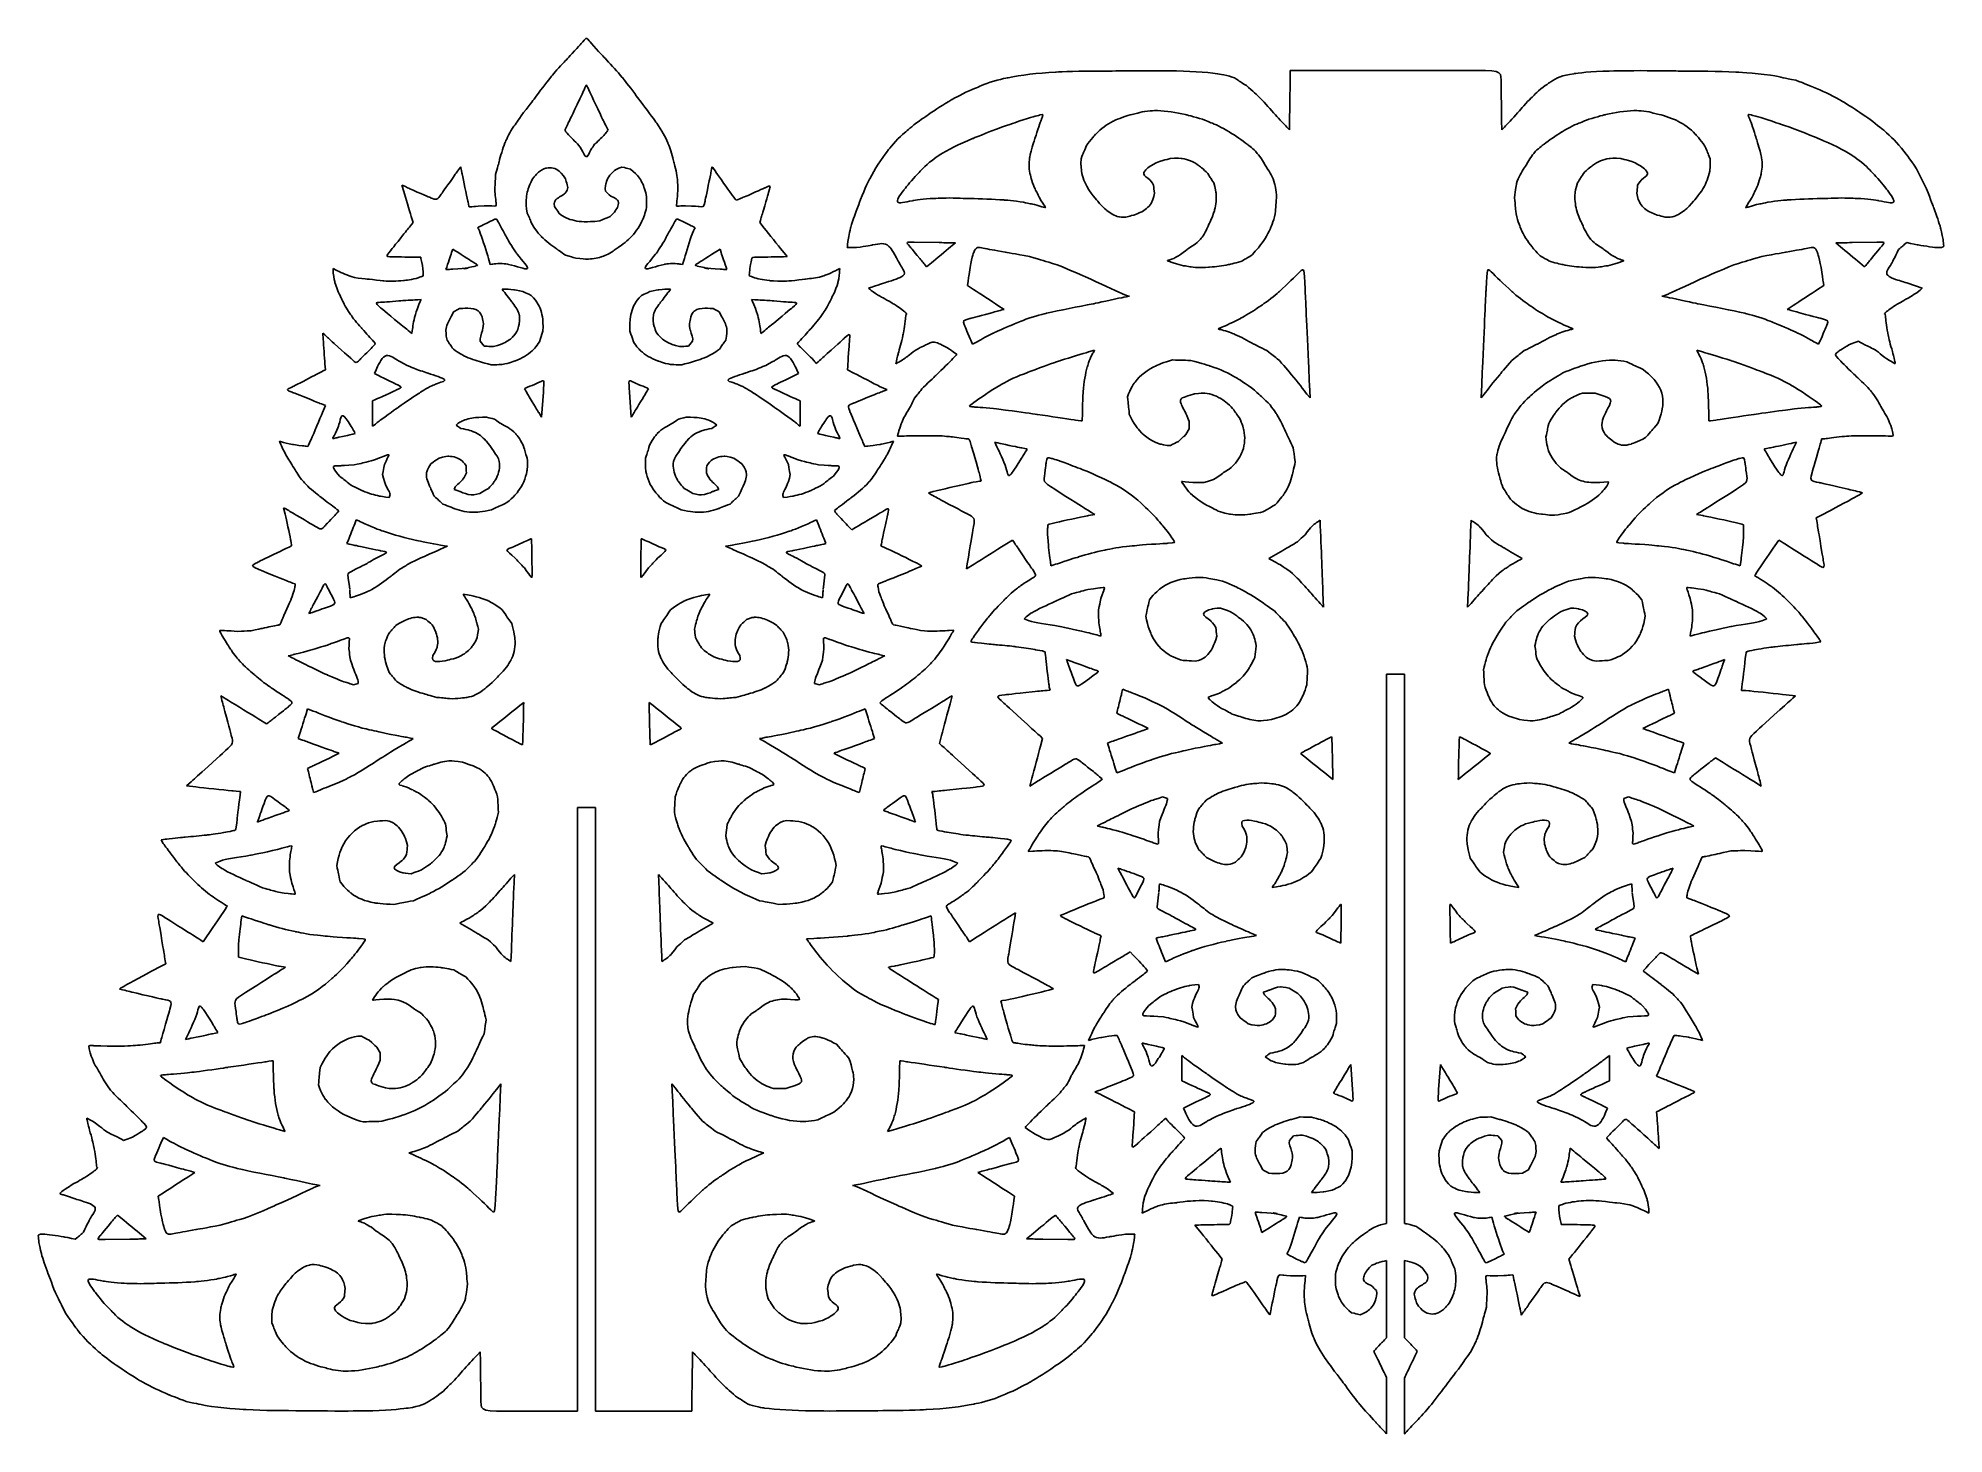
# Model space of a CAD drawing. Extents: x 0 to 339, y 0 to 248.
import ezdxf

# ---------------------------------------------------------------- set-up
doc = ezdxf.new("R2010")
doc.units = 0
doc.layers.add('layer_1', color=7, linetype='CONTINUOUS')

msp = doc.modelspace()

# ---------------------------------------------------------------- linework, layer by layer
at = {"layer": 'layer_1', "color": 1}
for p, q in [((222.555353, 232.138589), (222.580737, 233.903531)), ((260.285949, 232.138589), (260.764903, 232.642921)), ((97.579421, 227.401735), (97.57948, 227.401703)), ((196.649944, 224.320432), (196.649944, 224.320432)), ((286.191363, 224.320432), (286.191363, 224.320432)), ((65.122378, 221.203475), (64.794359, 222.313086)), ((152.9109, 219.294818), (152.9109, 219.294818)), ((329.930344, 219.294882), (329.930344, 219.294882)), ((66.761058, 215.655684), (66.433427, 216.765295)), ((97.578706, 215.809128), (97.579348, 215.809196)), ((128.397643, 215.655684), (129.20461, 214.646956)), ((73.624017, 210.316547), (73.826102, 210.922659)), ((121.534679, 210.316547), (121.332663, 210.922659)), ((132.432241, 210.61229), (133.239276, 209.603561)), ((160.259317, 212.097718), (155.865267, 212.173281)), ((162.330249, 211.340029), (163.188884, 212.047215)), ((168.113488, 211.112566), (168.113488, 211.112566)), ((314.727819, 211.112566), (314.727819, 211.112566)), ((320.511058, 211.340029), (319.652422, 212.047151)), ((322.581985, 212.097654), (326.976039, 212.173281)), ((52.538792, 207.485541), (53.093631, 207.207962)), ((72.613869, 207.285974), (72.613869, 207.285974)), ((75.795827, 207.437487), (75.947468, 207.462543)), ((76.529166, 207.559625), (76.529166, 207.559625)), ((80.164885, 209.280888), (80.493099, 208.195049)), ((87.084407, 207.462543), (87.084407, 207.462543)), ((108.074294, 207.462543), (108.074294, 207.462543)), ((114.993815, 209.280951), (114.665665, 208.195112)), ((118.628501, 207.559816), (118.628501, 207.559816)), ((119.362746, 207.437487), (119.211233, 207.462543)), ((122.544891, 207.285974), (122.544891, 207.285974)), ((142.619904, 207.485541), (142.594526, 207.082023)), ((158.037264, 207.804673), (158.895836, 208.511859)), ((224.403397, 206.895403), (224.403397, 206.895403)), ((258.43791, 206.895467), (258.43791, 206.895467)), ((324.804107, 207.804673), (323.945408, 208.511795)), ((82.942871, 203.801058), (82.614402, 203.801058)), ((112.215761, 203.801058), (112.54423, 203.801058)), ((147.989774, 203.794489), (147.737574, 203.996245)), ((166.396026, 203.763825), (165.309991, 204.470947)), ((316.445217, 203.763825), (317.531316, 204.471011)), ((67.613639, 201.944579), (68.21975, 201.982781)), ((127.545062, 201.944579), (126.938946, 201.982713)), ((171.825417, 200.228469), (170.739642, 200.935591)), ((311.01589, 200.228469), (312.101665, 200.935655)), ((209.857555, 196.743553), (210.539553, 197.046706)), ((272.983815, 196.743616), (272.301754, 197.046706)), ((50.798846, 194.901955), (50.723028, 195.986506)), ((66.628805, 196.477441), (66.552987, 195.921895)), ((79.432252, 193.699391), (78.700075, 194.583151)), ((115.72638, 193.699391), (116.458626, 194.583151)), ((128.529827, 196.477441), (128.605777, 195.921832)), ((166.800254, 194.34422), (166.219198, 194.01607)), ((316.041121, 194.34422), (316.622173, 194.01607)), ((51.176985, 189.480426), (51.101486, 190.564654)), ((61.780152, 191.906494), (61.780152, 191.906494)), ((133.378485, 191.906494), (133.378485, 191.906494)), ((152.95767, 190.756941), (152.579208, 190.530188)), ((187.886959, 192.955419), (186.851755, 192.652333)), ((294.954348, 192.955355), (295.989616, 192.652333)), ((60.189271, 189.482038), (59.886244, 188.800294)), ((134.969366, 189.481969), (135.272456, 188.800294)), ((143.981716, 189.480426), (145.141766, 188.875147)), ((50.672585, 181.915175), (51.176985, 183.125664)), ((59.583154, 183.9517), (59.583154, 183.168501)), ((89.925327, 185.479323), (89.622306, 181.034766)), ((105.233305, 185.479323), (105.536395, 181.034766)), ((135.575478, 183.951637), (135.575478, 183.168564)), ((166.446593, 183.662203), (166.446593, 183.662203)), ((226.221737, 184.470399), (225.666128, 185.177522)), ((256.61957, 184.470336), (257.175179, 185.177522)), ((316.394646, 183.662203), (316.394646, 183.662203)), ((54.871966, 180.782247), (54.871966, 180.782247)), ((140.286666, 180.782247), (140.286666, 180.782247)), ((43.006456, 176.770901), (43.384915, 176.670019)), ((152.152241, 176.770901), (151.975545, 176.367384)), ((153.714202, 177.694725), (152.881847, 177.66967)), ((170.563004, 175.757598), (170.158972, 176.591173)), ((204.743559, 178.964804), (204.137894, 177.954915)), ((278.703477, 177.954915), (278.703477, 177.954915)), ((312.278302, 175.757535), (312.682335, 176.59111)), ((175.916768, 175.378945), (175.916768, 175.378945)), ((306.924539, 175.378881), (306.924539, 175.378881)), ((172.153886, 172.096045), (172.153886, 172.096045)), ((310.687357, 172.096045), (310.687357, 172.096045)), ((62.522058, 166.804319), (62.648511, 167.157848)), ((74.066252, 168.193184), (74.192705, 168.521394)), ((121.092512, 168.193184), (120.96606, 168.52133)), ((132.636638, 166.804319), (132.510185, 167.157912)), ((44.01525, 163.834237), (43.763052, 164.969227)), ((56.663193, 162.813973), (56.385545, 162.106788)), ((138.495444, 162.814037), (138.773087, 162.106851)), ((187.940107, 163.757772), (187.62336, 163.940205)), ((228.004068, 162.726301), (228.004068, 162.726301)), ((254.837239, 162.726237), (254.837239, 162.726237)), ((294.899657, 163.7579), (295.220073, 163.941557)), ((317.57763, 163.875594), (316.190763, 163.144377)), ((55.274391, 159.278618), (54.996361, 158.571496)), ((139.88431, 159.278618), (140.162276, 158.571496)), ((144.208532, 161.590278), (144.738248, 161.035507)), ((72.295255, 157.86431), (72.875925, 158.116897)), ((84.308033, 157.871202), (84.308033, 157.871202)), ((110.850604, 157.871202), (110.850604, 157.871202)), ((122.863441, 157.864374), (122.282708, 158.116897)), ((173.307945, 159.210657), (171.946134, 158.353182)), ((309.533362, 159.210657), (308.827273, 158.176482)), ((166.499226, 154.923795), (165.137415, 154.066384)), ((180.159246, 154.620577), (180.058236, 155.378202)), ((302.682061, 154.620577), (302.783071, 155.37827)), ((75.657775, 149.575188), (76.415468, 149.448799)), ((119.500921, 149.575188), (118.743232, 149.448735)), ((228.509111, 149.84684), (228.610185, 147.271258)), ((254.332128, 149.84684), (254.231122, 147.271194)), ((48.23357, 146.165962), (48.562044, 146.241462)), ((146.925126, 146.165962), (146.596657, 146.241526)), ((207.245768, 146.05903), (207.245768, 146.05903)), ((275.595538, 146.058966), (275.595538, 146.058966)), ((162.087713, 143.13127), (162.894685, 143.181709)), ((175.39923, 145.226033), (176.308496, 144.872504)), ((307.442013, 145.226033), (306.532811, 144.872504)), ((44.55598, 138.629185), (44.55598, 138.629185)), ((70.304079, 138.665708), (70.228516, 138.211046)), ((124.854621, 138.665708), (124.930248, 138.21111)), ((150.602786, 138.629249), (150.602786, 138.629249)), ((182.926019, 137.952208), (182.926019, 137.952208)), ((299.915351, 137.952277), (299.915351, 137.952277)), ((56.172513, 133.477633), (57.005769, 133.730152)), ((138.98612, 133.47757), (138.152868, 133.730152)), ((239.810191, 135.376111), (239.810191, 135.376111)), ((243.032792, 37.700048), (243.031116, 135.376111)), ((32.566655, 131.531356), (33.928463, 130.699001)), ((48.024598, 129.214798), (47.747019, 128.33072)), ((49.034874, 128.810766), (48.024598, 129.214798)), ((48.024598, 129.214798), (48.024598, 129.214798)), ((146.12389, 128.810702), (147.134039, 129.214798)), ((147.134039, 129.214798), (147.134039, 129.214798)), ((147.134039, 129.214798), (147.411682, 128.33072)), ((162.592046, 131.531356), (162.213584, 130.119106)), ((191.865901, 128.406474), (192.01329, 129.012591)), ((192.668298, 131.707347), (192.689106, 131.79328)), ((290.173783, 131.704188), (290.153038, 131.789739)), ((290.975342, 128.406538), (290.827953, 129.012654)), ((310.871529, 131.698265), (312.485535, 131.521883)), ((39.37531, 127.370433), (40.737118, 126.538401)), ((80.785751, 125.666045), (80.739759, 125.803901)), ((114.372945, 125.666045), (114.418941, 125.803838)), ((191.865901, 128.406474), (191.865901, 128.406474)), ((191.865901, 128.406474), (191.865901, 128.406474)), ((290.975342, 128.406538), (290.975342, 128.406538)), ((290.975342, 128.406538), (290.975342, 128.406538)), ((46.635797, 124.795364), (46.35783, 123.911605)), ((66.813045, 123.911605), (66.813045, 123.911605)), ((128.345656, 123.911605), (128.345656, 123.911605)), ((148.5229, 124.795364), (148.800866, 123.911605)), ((160.700523, 124.470501), (160.322385, 123.05825)), ((178.29948, 122.544386), (178.677619, 123.956632)), ((190.4771, 122.219522), (190.199134, 123.103281)), ((210.654348, 123.103281), (210.654348, 123.103281)), ((272.186959, 123.103281), (272.186959, 123.103281)), ((292.364207, 122.219522), (292.642173, 123.103281)), ((48.024598, 118.608412), (48.024598, 118.608412)), ((48.024598, 118.608412), (48.024598, 118.608412)), ((48.024598, 118.608412), (48.171987, 118.002296)), ((147.134039, 118.608349), (146.986645, 118.002232)), ((147.134039, 118.608349), (147.134039, 118.608349)), ((147.134039, 118.608349), (147.134039, 118.608349)), ((191.865901, 117.800089), (191.588322, 118.684167)), ((224.627054, 121.348842), (224.581063, 121.210985)), ((258.214248, 121.348842), (258.260244, 121.211049)), ((290.975342, 117.800089), (291.252985, 118.684167)), ((299.624693, 119.644454), (298.262887, 120.476486)), ((28.128473, 115.316621), (26.514466, 115.492999)), ((48.826995, 115.30754), (48.847803, 115.221606)), ((146.332475, 115.310694), (146.311735, 115.225148)), ((176.407958, 115.48353), (176.786416, 116.895781)), ((192.876177, 118.204121), (191.865901, 117.800089)), ((191.865901, 117.800089), (191.865901, 117.800089)), ((289.965193, 118.204185), (290.975342, 117.800089)), ((290.975342, 117.800089), (290.975342, 117.800089)), ((306.433349, 115.48353), (305.071538, 116.315885)), ((200.01382, 113.537253), (200.847072, 113.284734)), ((282.827423, 113.537317), (281.994171, 113.284734)), ((39.084718, 109.062674), (39.084718, 109.062674)), ((95.968887, 111.638775), (95.968887, 111.638775)), ((156.074044, 109.06261), (156.074044, 109.06261)), ((214.145383, 108.349174), (214.06982, 108.803841)), ((268.695924, 108.349174), (268.771551, 108.803777)), ((188.397282, 108.385701), (188.397282, 108.385701)), ((294.444089, 108.385637), (294.444089, 108.385637)), ((31.557924, 101.788854), (32.467192, 102.142383)), ((163.60071, 101.788854), (162.691508, 102.142383)), ((176.91229, 103.883617), (176.105319, 103.833177)), ((63.404465, 100.955857), (63.404465, 100.955857)), ((84.667807, 97.168046), (84.768881, 99.743629)), ((110.490825, 97.168046), (110.389819, 99.743692)), ((131.754235, 100.955921), (131.754235, 100.955921)), ((192.074873, 100.84892), (192.403347, 100.773425)), ((290.766434, 100.84892), (290.43796, 100.773361)), ((219.499083, 97.439698), (220.256772, 97.566087)), ((263.342224, 97.439698), (262.584535, 97.566151)), ((36.317941, 92.39431), (36.216932, 91.63668)), ((158.840758, 92.39431), (158.007119, 92.116662)), ((172.500778, 92.091087), (173.862589, 92.948498)), ((29.46664, 87.80423), (30.172732, 88.838405)), ((138.006508, 88.37929), (136.718653, 88.30334)), ((165.692059, 87.80423), (167.05387, 88.661704)), ((199.115694, 87.736264), (198.837664, 88.443386)), ((216.136563, 89.150577), (216.717228, 88.89799)), ((228.149336, 89.14368), (228.149336, 89.14368)), ((254.691907, 89.14368), (254.691907, 89.14368)), ((266.704748, 89.150513), (266.124011, 88.89799)), ((283.725613, 87.736264), (284.003579, 88.443386)), ((194.791471, 85.424604), (194.261756, 85.97938)), ((200.504496, 84.200909), (200.226848, 84.908099)), ((282.336747, 84.200845), (282.61439, 84.908035)), ((21.422372, 83.139292), (22.809239, 83.87051)), ((44.098801, 83.257114), (43.782055, 83.074682)), ((84.162765, 84.288585), (84.162765, 84.288585)), ((110.995931, 84.288649), (110.995931, 84.288649)), ((151.488088, 83.004208), (151.37877, 83.07333)), ((294.984753, 83.18065), (295.236953, 82.04566)), ((206.363361, 80.210567), (206.489814, 79.857038)), ((217.907555, 78.821702), (218.034008, 78.493493)), ((264.933816, 78.821702), (264.807363, 78.493556)), ((276.477946, 80.210567), (276.351488, 79.856975)), ((28.312582, 74.918842), (28.312582, 74.918842)), ((166.846054, 74.918842), (166.846054, 74.918842)), ((26.721701, 71.257288), (26.317667, 70.423713)), ((32.075463, 71.635941), (32.075463, 71.635941)), ((163.083235, 71.636005), (163.083235, 71.636005)), ((168.436999, 71.257352), (168.841031, 70.423777)), ((60.902256, 68.050083), (60.29659, 69.059972)), ((134.862174, 69.059972), (134.862174, 69.059972)), ((185.285802, 69.320157), (186.118157, 69.345217)), ((186.847758, 70.243985), (187.024459, 70.647503)), ((295.993549, 70.243985), (295.615087, 70.344863)), ((198.713274, 66.23264), (198.713274, 66.23264)), ((233.766635, 61.535563), (233.463609, 65.980121)), ((249.074608, 61.535563), (249.377698, 65.980121)), ((284.12797, 66.23264), (284.12797, 66.23264)), ((288.327415, 65.099712), (287.823019, 63.889223)), ((22.60529, 63.352679), (22.60529, 63.352679)), ((82.380434, 62.544487), (81.824825, 61.837361)), ((112.778267, 62.544551), (113.333876, 61.837361)), ((172.553343, 63.352679), (172.553343, 63.352679)), ((203.424457, 63.063182), (203.424457, 63.846386)), ((279.416781, 63.063246), (279.416781, 63.846318)), ((195.018288, 57.534461), (193.858238, 58.139739)), ((204.030574, 57.532849), (203.727548, 58.214592)), ((278.810669, 57.532913), (279.113759, 58.214592)), ((44.045656, 54.059463), (43.010449, 54.362554)), ((151.113045, 54.059532), (152.148313, 54.362554)), ((186.042334, 56.257941), (186.420792, 56.484694)), ((205.621455, 55.108393), (205.621455, 55.108393)), ((277.219788, 55.108393), (277.219788, 55.108393)), ((287.823019, 57.534461), (287.898518, 56.450233)), ((22.958948, 52.670666), (22.377893, 52.998812)), ((172.199814, 52.670666), (172.78087, 52.998812)), ((210.470108, 50.537446), (210.39429, 51.092991)), ((223.273555, 53.315495), (222.541378, 52.431736)), ((259.567683, 53.315495), (260.299929, 52.431736)), ((272.37113, 50.537446), (272.44708, 51.093055)), ((288.201157, 52.112932), (288.276976, 51.028381)), ((66.016252, 50.271334), (66.69825, 49.968176)), ((129.142512, 50.271266), (128.46045, 49.968176)), ((27.984111, 46.786418), (26.898337, 46.079295)), ((167.174587, 46.786418), (168.260362, 46.079232)), ((211.454942, 45.070303), (212.061054, 45.032105)), ((271.386365, 45.070303), (270.780249, 45.032169)), ((22.554722, 43.251062), (21.468689, 42.54394)), ((172.603914, 43.251062), (173.690008, 42.543876)), ((191.01023, 43.220398), (191.26243, 43.018641)), ((226.784174, 43.213829), (226.455705, 43.213829)), ((256.057065, 43.213829), (256.385538, 43.213829)), ((14.195962, 39.210213), (15.054533, 38.503027)), ((80.562089, 40.119483), (80.562089, 40.119483)), ((114.596607, 40.119415), (114.596607, 40.119415)), ((180.962803, 39.210213), (180.1041, 38.503091)), ((196.380095, 39.529341), (196.405478, 39.932863)), ((206.567763, 36.402597), (205.760727, 37.411325)), ((216.455176, 39.728912), (216.455176, 39.728912)), ((219.63713, 39.577399), (219.788771, 39.552339)), ((220.370469, 39.455262), (220.370469, 39.455262)), ((224.006188, 37.733999), (224.334402, 38.819838)), ((230.92571, 39.552339), (230.92571, 39.552339)), ((251.915597, 39.552339), (251.915597, 39.552339)), ((258.835118, 37.733935), (258.506968, 38.819774)), ((262.469805, 39.455071), (262.469805, 39.455071)), ((263.204049, 39.577399), (263.052536, 39.552339)), ((266.386194, 39.728912), (266.386194, 39.728912)), ((286.461212, 39.529341), (285.906372, 39.806925)), ((16.418016, 34.917169), (12.023962, 34.841606)), ((18.488944, 35.674858), (19.347579, 34.967672)), ((24.272185, 35.902321), (24.272185, 35.902321)), ((170.886516, 35.902321), (170.886516, 35.902321)), ((176.669755, 35.674858), (175.811119, 34.967736)), ((178.740682, 34.917233), (183.134736, 34.841606)), ((217.465325, 36.69834), (217.667405, 36.092228)), ((265.375987, 36.69834), (265.173966, 36.092228)), ((210.602361, 31.359202), (209.795389, 32.36793)), ((239.808643, 31.097083), (239.80974, 17.345412)), ((272.238946, 31.359202), (272.566577, 30.249591)), ((9.069597, 27.720069), (9.069597, 27.720069)), ((186.089036, 27.720005), (186.089036, 27.720005)), ((273.877626, 25.811412), (274.205644, 24.701801)), ((52.808641, 22.694464), (52.808641, 22.694464)), ((142.350055, 22.694464), (142.350055, 22.694464)), ((239.80974, 17.345412), (239.80974, 17.345412)), ((78.71405, 14.876307), (78.235101, 14.371961)), ((116.444646, 14.876307), (116.419267, 13.111347)), ((243.031116, 0.294388), (243.031116, 10.292263)), ((85.396835, 4.33562), (85.396835, 4.33562))]:
    msp.add_line(p, q, dxfattribs=at)
for points in [[(95.055042, 245.714998), (96.259736, 247.030808), (96.94631, 247.807634), (96.94631, 247.807634)], [(96.94631, 247.807634), (97.331595, 248.243683), (97.421138, 248.342886), (97.579348, 248.452655)], [(97.579348, 248.452655), (97.579348, 248.452655), (97.737562, 248.342886), (97.827105, 248.243683)], [(97.827105, 248.243683), (98.212391, 247.807634), (98.212391, 247.807634), (98.898964, 247.030808)], [(92.987142, 243.495712), (94.021254, 244.605323), (94.021254, 244.605323), (95.055042, 245.714998)], [(98.898964, 247.030808), (100.103654, 245.714998), (101.137442, 244.605323), (101.137442, 244.605323)], [(101.137442, 244.605323), (102.171554, 243.495712), (103.029033, 242.587862), (103.936883, 241.478251)], [(88.27177, 237.619967), (89.355998, 239.057596), (90.313968, 240.36864), (91.221818, 241.478251)], [(91.221818, 241.478251), (91.221818, 241.478251), (92.129668, 242.587862), (92.987142, 243.495712)], [(103.936883, 241.478251), (103.936883, 241.478251), (104.844732, 240.36864), (105.802703, 239.057596)], [(168.768882, 240.409934), (170.281688, 240.964386), (172.525965, 241.418343), (172.525965, 241.418343)], [(172.525965, 241.418343), (174.770243, 241.8723), (177.746061, 242.225379), (180.948691, 242.401692)], [(180.948691, 242.401692), (180.948691, 242.401692), (184.151262, 242.578393), (187.58065, 242.578393)], [(187.58065, 242.578393), (191.035481, 242.603449), (191.035481, 242.603449), (194.490248, 242.628832)], [(194.490248, 242.628832), (197.970398, 242.679272), (201.273911, 242.628832), (201.273911, 242.628832)], [(201.273911, 242.628832), (204.577037, 242.578393), (207.704104, 242.427071), (209.758994, 242.1245)], [(209.758994, 242.1245), (209.758994, 242.1245), (211.813947, 241.821861), (212.79691, 241.367904)], [(212.79691, 241.367904), (213.84339, 240.686871), (213.84339, 240.686871), (214.889547, 240.006093)], [(222.580737, 233.903531), (222.605797, 235.668855), (222.656236, 239.199445), (222.681615, 240.964386)], [(222.681615, 240.964386), (222.681615, 240.964386), (222.706675, 242.729711), (222.707062, 242.69093)], [(222.707062, 242.69093), (229.238138, 242.679272), (229.238138, 242.679272), (237.358871, 242.664713)], [(237.358871, 242.664713), (245.482372, 242.664454), (253.603169, 242.679272), (253.603169, 242.679272)], [(253.603169, 242.679272), (260.134309, 242.69093), (260.134632, 242.729711), (260.159692, 240.964386)], [(260.159692, 240.964386), (260.159692, 240.964386), (260.185071, 239.199445), (260.23551, 235.668855)], [(266.842473, 239.098566), (267.95176, 240.006093), (268.997917, 240.686871), (268.997917, 240.686871)], [(268.997917, 240.686871), (270.044397, 241.367904), (271.02736, 241.821861), (273.082313, 242.1245)], [(273.082313, 242.1245), (273.082313, 242.1245), (275.137202, 242.427071), (278.26427, 242.578393)], [(278.26427, 242.578393), (281.567396, 242.628832), (281.567396, 242.628832), (284.870909, 242.679272)], [(284.870909, 242.679272), (288.351059, 242.628832), (291.805826, 242.603449), (291.805826, 242.603449)], [(291.805826, 242.603449), (295.260656, 242.578393), (298.690044, 242.578393), (301.892611, 242.401692)], [(301.892611, 242.401692), (301.892611, 242.401692), (305.095246, 242.225379), (308.071059, 241.8723)], [(308.071059, 241.8723), (310.315341, 241.418343), (310.315341, 241.418343), (312.559619, 240.964386)], [(312.559619, 240.964386), (314.072424, 240.409934), (315.635928, 239.75428), (315.635928, 239.75428)], [(85.976667, 234.619093), (87.187156, 236.182661), (88.27177, 237.619967), (88.27177, 237.619967)], [(96.416079, 237.653531), (95.102777, 234.875477), (94.421102, 233.48668), (94.421102, 233.48668)], [(97.30293, 239.597937), (97.072376, 239.092899), (97.072376, 239.092899), (96.416079, 237.653531)], [(97.579284, 240.10968), (97.579284, 240.10968), (97.453023, 239.938842), (97.30293, 239.597937)], [(98.086325, 239.092899), (97.855771, 239.598), (97.70561, 239.938842), (97.579284, 240.10968)], [(100.055855, 234.875477), (98.742621, 237.653531), (98.086325, 239.092899), (98.086325, 239.092899)], [(105.802703, 239.057596), (106.88693, 237.619967), (106.88693, 237.619967), (107.971545, 236.182661)], [(158.379135, 234.86182), (159.690502, 235.769738), (161.052314, 236.677588), (162.540446, 237.509615)], [(162.540446, 237.509615), (162.540446, 237.509615), (164.028127, 238.342034), (165.641811, 239.098566)], [(165.641811, 239.098566), (167.205378, 239.75428), (167.205378, 239.75428), (168.768882, 240.409934)], [(214.889547, 240.006093), (215.998834, 239.098566), (216.98257, 238.140277), (216.98257, 238.140277)], [(216.98257, 238.140277), (217.96592, 237.181984), (218.82333, 236.173187), (219.73118, 235.164459)], [(263.110127, 235.164459), (263.110127, 235.164459), (264.017976, 236.173187), (264.875387, 237.181984)], [(264.875387, 237.181984), (265.858736, 238.140277), (265.858736, 238.140277), (266.842473, 239.098566)], [(315.635928, 239.75428), (317.199492, 239.098566), (318.81318, 238.342034), (320.300861, 237.509615)], [(320.300861, 237.509615), (320.300861, 237.509615), (321.788993, 236.677588), (323.150804, 235.769738)], [(84.160962, 231.996353), (85.068812, 233.307721), (85.068812, 233.307721), (85.976667, 234.619093)], [(101.41966, 232.097751), (100.737598, 233.486611), (100.737598, 233.486611), (100.055855, 234.875477)], [(107.971545, 236.182661), (109.182034, 234.619093), (110.089884, 233.307721), (110.089884, 233.307721)], [(155.807226, 233.046443), (157.067767, 233.95397), (158.379135, 234.86182), (158.379135, 234.86182)], [(175.967271, 234.169256), (173.744895, 233.411567), (173.744895, 233.411567), (171.52239, 232.653874)], [(178.239891, 234.800428), (178.239891, 234.800428), (177.532705, 234.623795), (175.967271, 234.169256)], [(177.633779, 231.643985), (178.138885, 233.209487), (178.467354, 234.042739), (178.467354, 234.042739)], [(178.467354, 234.042739), (178.795505, 234.876442), (178.947018, 234.977388), (178.239891, 234.800428)], [(193.795945, 234.674362), (192.43259, 234.270266), (191.245677, 233.68921), (191.245677, 233.68921)], [(196.371978, 235.330981), (195.084187, 235.002512), (195.084187, 235.002512), (193.795945, 234.674362)], [(199.099588, 235.558121), (199.099588, 235.558121), (197.584275, 235.583568), (196.371978, 235.330981)], [(204.049124, 234.850935), (202.432864, 235.229907), (200.614843, 235.533061), (199.099588, 235.558121)], [(207.079438, 234.017679), (205.665517, 234.472282), (204.049124, 234.850935), (204.049124, 234.850935)], [(209.604968, 233.007535), (208.342173, 233.512573), (208.342173, 233.512573), (207.079438, 234.017679)], [(219.73118, 235.164459), (219.73118, 235.164459), (220.639094, 234.155731), (221.597064, 233.147322)], [(260.23551, 235.668855), (260.26057, 233.903531), (260.26057, 233.903531), (260.285949, 232.138589)], [(260.764903, 232.642921), (261.244243, 233.147322), (262.202209, 234.155731), (263.110127, 235.164459)], [(273.236339, 233.007467), (274.499134, 233.512573), (274.499134, 233.512573), (275.761869, 234.017679)], [(275.761869, 234.017679), (277.17579, 234.472282), (278.792114, 234.850935), (278.792114, 234.850935)], [(278.792114, 234.850935), (280.408443, 235.229907), (282.226464, 235.532997), (283.741782, 235.558058)], [(283.741782, 235.558058), (283.741782, 235.558058), (285.257101, 235.583505), (286.469329, 235.330981)], [(286.469329, 235.330981), (287.757184, 235.002449), (287.757184, 235.002449), (289.045362, 234.674298)], [(289.045362, 234.674298), (290.40878, 234.270266), (291.595561, 233.68921), (291.595561, 233.68921)], [(304.373952, 234.042803), (304.045802, 234.876378), (303.894289, 234.977388), (304.601411, 234.800428)], [(305.207527, 231.644049), (304.702421, 233.209551), (304.373952, 234.042803), (304.373952, 234.042803)], [(304.601411, 234.800428), (304.601411, 234.800428), (305.308538, 234.623795), (306.874036, 234.169256)], [(306.874036, 234.169256), (309.096476, 233.411567), (309.096476, 233.411567), (311.318916, 232.653938)], [(323.150804, 235.769738), (324.462172, 234.86182), (324.462172, 234.86182), (325.773539, 233.95397)], [(325.773539, 233.95397), (327.034081, 233.046443), (328.24457, 232.012332), (328.24457, 232.012332)], [(83.101727, 229.827898), (83.101727, 229.827898), (83.555688, 230.937505), (84.160962, 231.996353)], [(94.421102, 233.48668), (93.7391, 232.097687), (93.688533, 232.097687), (93.941052, 231.794724)], [(93.941052, 231.794724), (93.941052, 231.794724), (94.193639, 231.49157), (94.749248, 230.885454)], [(94.749248, 230.885454), (95.22923, 230.40554), (95.22923, 230.40554), (95.708894, 229.925877)], [(99.045643, 229.57222), (99.449743, 229.925813), (99.929402, 230.405472), (99.929402, 230.405472)], [(99.929402, 230.405472), (100.409448, 230.885522), (100.965061, 231.491634), (101.21758, 231.794724)], [(101.21758, 231.794724), (101.21758, 231.794724), (101.470168, 232.097751), (101.41966, 232.097751)], [(110.089884, 233.307721), (110.997738, 231.996353), (111.603012, 230.937505), (112.056969, 229.827898)], [(151.091849, 228.381183), (151.091849, 228.381183), (152.226516, 229.818812), (153.386179, 230.978475)], [(153.386179, 230.978475), (154.596737, 232.012332), (154.596737, 232.012332), (155.807226, 233.046443)], [(166.219198, 230.583397), (163.794673, 229.573249), (161.825075, 228.613481), (160.309825, 227.628324)], [(171.52239, 232.653874), (168.643654, 231.593546), (166.219198, 230.583397), (166.219198, 230.583397)], [(176.825583, 229.068015), (177.229679, 230.355934), (177.229679, 230.355934), (177.633779, 231.643985)], [(188.139546, 231.39153), (188.139546, 231.39153), (187.23034, 230.431757), (186.422276, 229.270095)], [(191.245677, 233.68921), (190.058573, 233.108541), (189.048684, 232.351235), (188.139546, 231.39153)], [(211.852792, 231.770115), (211.852792, 231.770115), (210.71619, 232.452245), (209.604968, 233.007535)], [(215.034682, 229.598246), (214.150472, 230.280244), (212.989134, 231.08844), (211.852792, 231.770115)], [(221.597064, 233.147322), (222.076404, 232.642921), (222.076404, 232.642921), (222.555353, 232.138589)], [(267.806689, 229.598246), (268.690771, 230.280307), (269.852173, 231.08844), (270.988451, 231.770183)], [(270.988451, 231.770183), (270.988451, 231.770183), (272.125116, 232.452245), (273.236339, 233.007467)], [(291.595561, 233.68921), (292.782734, 233.108541), (293.792623, 232.351235), (294.701761, 231.39153)], [(294.701761, 231.39153), (294.701761, 231.39153), (295.610967, 230.431821), (296.419095, 229.270095)], [(306.015724, 229.068079), (305.611623, 230.35587), (305.611623, 230.35587), (305.207527, 231.644049)], [(311.318916, 232.653938), (314.197653, 231.593546), (316.622173, 230.583334), (316.622173, 230.583334)], [(316.622173, 230.583334), (319.046634, 229.573122), (321.016164, 228.613481), (322.531482, 227.628324)], [(328.24457, 232.012332), (329.455128, 230.978475), (330.614786, 229.818812), (331.749457, 228.381183)], [(82.042947, 226.423571), (82.345518, 227.558561), (82.647834, 228.718287), (83.101727, 229.827898)], [(95.708894, 229.925877), (96.113053, 229.572284), (96.466519, 229.067114), (96.466519, 229.067114)], [(96.466519, 229.067114), (96.820244, 228.562008), (97.123202, 227.905776), (97.300226, 227.577175)], [(97.300226, 227.577175), (97.300226, 227.577175), (97.390215, 227.409947), (97.447938, 227.327747)], [(97.447938, 227.327747), (97.579412, 227.401767), (97.579444, 227.40178), (97.579421, 227.401735)], [(97.57948, 227.401703), (97.710763, 227.327811), (97.768481, 227.409947), (97.858539, 227.577243)], [(97.858539, 227.577243), (97.858539, 227.577243), (98.035499, 227.905776), (98.338521, 228.562072)], [(98.338521, 228.562072), (98.692114, 229.067178), (98.692114, 229.067178), (99.045643, 229.57222)], [(112.056969, 229.827898), (112.056969, 229.827898), (112.510862, 228.718287), (112.813178, 227.558561)], [(112.813178, 227.558561), (113.115754, 226.423571), (113.115754, 226.423571), (113.418393, 225.2889)], [(147.939335, 223.438284), (148.847185, 225.228992), (149.956796, 226.943877), (151.091849, 228.381183)], [(160.309825, 227.628324), (160.309825, 227.628324), (158.794443, 226.643559), (157.73411, 225.63367)], [(176.421811, 224.446561), (176.219854, 225.431718), (176.219854, 226.239782), (176.371303, 227.149052)], [(176.371303, 227.149052), (176.371303, 227.149052), (176.52288, 228.05819), (176.825583, 229.068015)], [(185.512942, 226.997152), (185.412, 225.886253), (185.588955, 224.800091), (185.588955, 224.800091)], [(186.422276, 229.270095), (185.967609, 228.133366), (185.967609, 228.133366), (185.512942, 226.997152)], [(199.453117, 226.542872), (200.412699, 226.795395), (200.412699, 226.795395), (201.372472, 227.047978)], [(201.372472, 227.047978), (202.432864, 227.199104), (203.468523, 227.047719), (203.468523, 227.047719)], [(203.468523, 227.047719), (204.503855, 226.896078), (205.51368, 226.441866), (206.397763, 225.810239)], [(216.524553, 228.360893), (215.918309, 228.916566), (215.034682, 229.598246), (215.034682, 229.598246)], [(217.585204, 226.997152), (217.054974, 227.678831), (217.054974, 227.678831), (216.524553, 228.360893)], [(218.54459, 225.38121), (218.54459, 225.38121), (218.039484, 226.189279), (217.585204, 226.997152)], [(264.296716, 225.381147), (264.296716, 225.381147), (264.801823, 226.189343), (265.256103, 226.997152)], [(265.256103, 226.997152), (265.786264, 227.678831), (265.786264, 227.678831), (266.316818, 228.360893)], [(266.316818, 228.360893), (266.922934, 228.916502), (267.806689, 229.598246), (267.806689, 229.598246)], [(279.372783, 227.047655), (278.337516, 226.896142), (277.32769, 226.441866), (276.443544, 225.810303)], [(281.468835, 227.047978), (280.408443, 227.199168), (279.372783, 227.047655), (279.372783, 227.047655)], [(283.388189, 226.542872), (282.42848, 226.795459), (282.42848, 226.795459), (281.468835, 227.047978)], [(296.419095, 229.270095), (296.873698, 228.13343), (296.873698, 228.13343), (297.328301, 226.997152)], [(297.328301, 226.997152), (297.429307, 225.886253), (297.252351, 224.800091), (297.252351, 224.800091)], [(306.46994, 227.148988), (306.46994, 227.148988), (306.318427, 228.05819), (306.015724, 229.068079)], [(306.419432, 224.446561), (306.621517, 225.431654), (306.621517, 226.239846), (306.46994, 227.148988)], [(322.531482, 227.628324), (322.531482, 227.628324), (324.0468, 226.643559), (325.107128, 225.633734)], [(331.749457, 228.381183), (331.749457, 228.381183), (332.884511, 226.943877), (333.994122, 225.228992)], [(71.779456, 220.699402), (71.779456, 220.699402), (72.51061, 221.708194), (73.872416, 223.674893)], [(73.872416, 223.674893), (74.553513, 224.633182), (74.553513, 224.633182), (75.234223, 225.591475)], [(75.234223, 225.591475), (75.234223, 225.541036), (75.486423, 224.305163), (75.486423, 224.305163)], [(75.486423, 224.305163), (75.738623, 223.069618), (76.242956, 220.648959), (76.495156, 219.488913)], [(81.28635, 221.506051), (81.362168, 222.842478), (81.362168, 222.842478), (81.437668, 224.179225)], [(81.437668, 224.179225), (81.740307, 225.2889), (82.042947, 226.423571), (82.042947, 226.423571)], [(87.98124, 223.410392), (88.511729, 224.016504), (88.511729, 224.016504), (89.041955, 224.62262)], [(89.041955, 224.62262), (89.749082, 225.178229), (90.506707, 225.354803), (90.506707, 225.354803)], [(90.506707, 225.354803), (91.2644, 225.531759), (92.072205, 225.329806), (92.728824, 224.799189)], [(92.728824, 224.799189), (92.728824, 224.799189), (93.385443, 224.268964), (93.890549, 223.410392)], [(101.066067, 222.652699), (101.268152, 223.410328), (101.773189, 224.269027), (102.429872, 224.799189)], [(102.429872, 224.799189), (102.429872, 224.799189), (103.086492, 225.329742), (103.894301, 225.531759)], [(103.894301, 225.531759), (104.651926, 225.354803), (104.651926, 225.354803), (105.409619, 225.178229)], [(105.409619, 225.178229), (106.116741, 224.62262), (106.646907, 224.016504), (106.646907, 224.016504)], [(106.646907, 224.016504), (107.177456, 223.410328), (107.531049, 222.753709), (107.808696, 221.970637)], [(113.418393, 225.2889), (113.721033, 224.179225), (113.796528, 222.842478), (113.796528, 222.842478)], [(119.420077, 223.069618), (119.672277, 224.305163), (119.672277, 224.305163), (119.924473, 225.541036)], [(119.924473, 225.541036), (119.924473, 225.591475), (120.605183, 224.633182), (120.605183, 224.633182)], [(120.605183, 224.633182), (121.286284, 223.674893), (122.648091, 221.708194), (123.37924, 220.699402)], [(157.73411, 225.63367), (156.723966, 224.572951), (156.723966, 224.572951), (155.713818, 223.512368)], [(177.027663, 222.300394), (176.62389, 223.461796), (176.421811, 224.446561), (176.421811, 224.446561)], [(185.588955, 224.800091), (185.765593, 223.714252), (186.220128, 222.6536), (186.700178, 221.820025)], [(196.649944, 224.320432), (196.624565, 224.724596), (197.180174, 225.280141), (197.887296, 225.73474)], [(197.710659, 223.259717), (197.281116, 223.663749), (196.675004, 223.916336), (196.649944, 224.320432)], [(197.887296, 225.73474), (197.887296, 225.73474), (198.594418, 226.189279), (199.453117, 226.542872)], [(206.397763, 225.810239), (206.397763, 225.810239), (207.281522, 225.179131), (208.039211, 224.370871)], [(208.039211, 224.370871), (208.569636, 223.53736), (208.569636, 223.53736), (209.099862, 222.704108)], [(219.908332, 222.628089), (219.605242, 223.764823), (219.049633, 224.572951), (218.54459, 225.38121)], [(262.932975, 222.628158), (263.236001, 223.764823), (263.791674, 224.573019), (264.296716, 225.381147)], [(274.80216, 224.370935), (274.271607, 223.53736), (274.271607, 223.53736), (273.741445, 222.704108)], [(276.443544, 225.810303), (276.443544, 225.810303), (275.559785, 225.179131), (274.80216, 224.370935)], [(284.954011, 225.73474), (284.954011, 225.73474), (284.246888, 226.189343), (283.388189, 226.542872)], [(286.191363, 224.320432), (286.216742, 224.724532), (285.661133, 225.280141), (284.954011, 225.73474)], [(285.130643, 223.259717), (285.560122, 223.663812), (286.166239, 223.916336), (286.191363, 224.320432)], [(297.252351, 224.800091), (297.075778, 223.71432), (296.621179, 222.6536), (296.141129, 221.820025)], [(305.813639, 222.300394), (306.217416, 223.461796), (306.419432, 224.446561), (306.419432, 224.446561)], [(325.107128, 225.633734), (326.11734, 224.573019), (326.11734, 224.573019), (327.127553, 223.512299)], [(333.994122, 225.228992), (334.901972, 223.438284), (334.901972, 223.438284), (335.809885, 221.647963)], [(64.794359, 222.313086), (65.803156, 221.859129), (65.803156, 221.859129), (66.811884, 221.405236)], [(66.433427, 216.765295), (66.105404, 217.874902), (65.450077, 220.093864), (65.122378, 221.203475)], [(66.811884, 221.405236), (68.829022, 220.497705), (69.888193, 220.068808), (69.888193, 220.068808)], [(69.888193, 220.068808), (70.947361, 219.640231), (71.04792, 219.69067), (71.779456, 220.699402)], [(81.51349, 219.211329), (81.51349, 219.211329), (81.437668, 219.94287), (81.28635, 221.506051)], [(86.869958, 219.319428), (86.869958, 220.279069), (87.072038, 221.18782), (87.350068, 221.970573)], [(87.350068, 221.970573), (87.350068, 221.970573), (87.627647, 222.753773), (87.98124, 223.410392)], [(93.713976, 220.784175), (93.233866, 220.329571), (92.375554, 220.076989), (92.047468, 219.622386)], [(94.294713, 221.895074), (94.193639, 221.238842), (93.713976, 220.784175), (93.713976, 220.784175)], [(93.890549, 223.410392), (94.092629, 222.652699), (94.092629, 222.652699), (94.294713, 221.895074)], [(100.965061, 221.238778), (100.864051, 221.895074), (101.066067, 222.652699), (101.066067, 222.652699)], [(101.924766, 220.329571), (101.44472, 220.784175), (101.44472, 220.784175), (100.965061, 221.238778)], [(103.111229, 219.622449), (103.111229, 219.622449), (102.783083, 220.077053), (101.924766, 220.329571)], [(107.808696, 221.970637), (107.808696, 221.970637), (108.086663, 221.187884), (108.288679, 220.279069)], [(108.288679, 220.279069), (108.288679, 219.319359), (108.288679, 219.319359), (108.288679, 218.359718)], [(113.796528, 222.842478), (113.87235, 221.506051), (113.721033, 219.94287), (113.64521, 219.211329)], [(118.663545, 219.488913), (118.663545, 219.488913), (118.915745, 220.648959), (119.420077, 223.069618)], [(123.37924, 220.699402), (123.37924, 220.699402), (124.11078, 219.69067), (124.211335, 219.640231)], [(124.211335, 219.640231), (125.270507, 220.068808), (125.270507, 220.068808), (126.329675, 220.497705)], [(126.329675, 220.497705), (128.346817, 221.405236), (129.355545, 221.859129), (129.355545, 221.859129)], [(130.036318, 221.203475), (130.036318, 221.203475), (129.708623, 220.093864), (129.053292, 217.874902)], [(129.355545, 221.859129), (130.364341, 222.313086), (130.364341, 222.313086), (130.036318, 221.203475)], [(146.325651, 219.782079), (147.031417, 221.647963), (147.939335, 223.438284), (147.939335, 223.438284)], [(153.996352, 221.416312), (153.23879, 220.431547), (152.683505, 219.572784), (152.9109, 219.294818)], [(155.713818, 223.512368), (154.754045, 222.401468), (153.996352, 221.416312), (153.996352, 221.416312)], [(178.037811, 220.1789), (177.532705, 221.239679), (177.532705, 221.239679), (177.027663, 222.300394)], [(186.700178, 221.820025), (186.700178, 221.820025), (187.179837, 220.986837), (187.684943, 220.38098)], [(187.684943, 220.38098), (188.240552, 219.724297), (188.240552, 219.724297), (188.796161, 219.067678)], [(198.392402, 222.300071), (198.13982, 222.855685), (197.710659, 223.259717), (197.710659, 223.259717)], [(198.089312, 219.320329), (198.089312, 219.320329), (198.442974, 220.027451), (198.543916, 220.885763)], [(198.543916, 220.885763), (198.468289, 221.592885), (198.468289, 221.592885), (198.392402, 222.300071)], [(209.099862, 222.704108), (209.402888, 221.845855), (209.503962, 220.886086), (209.503962, 220.886086)], [(209.503962, 220.886086), (209.604968, 219.926441), (209.503962, 218.865789), (209.251439, 217.906016)], [(220.261861, 220.027451), (220.211358, 221.491879), (219.908332, 222.628089), (219.908332, 222.628089)], [(262.579382, 220.027451), (262.629885, 221.491879), (262.932975, 222.628158), (262.932975, 222.628158)], [(273.337345, 220.886086), (273.236339, 219.926377), (273.337345, 218.865662), (273.589932, 217.906016)], [(273.741445, 222.704108), (273.438419, 221.845791), (273.337345, 220.886086), (273.337345, 220.886086)], [(284.297391, 220.885763), (284.372954, 221.592885), (284.372954, 221.592885), (284.448904, 222.300007)], [(284.751995, 219.320261), (284.751995, 219.320261), (284.398397, 220.027451), (284.297391, 220.885763)], [(284.448904, 222.300007), (284.701487, 222.855616), (285.130643, 223.259717), (285.130643, 223.259717)], [(295.156364, 220.38098), (294.600755, 219.724361), (294.600755, 219.724361), (294.045142, 219.067742)], [(296.141129, 221.820025), (296.141129, 221.820025), (295.66147, 220.986769), (295.156364, 220.38098)], [(304.803432, 220.178964), (305.308538, 221.239679), (305.308538, 221.239679), (305.813639, 222.300394)], [(327.127553, 223.512299), (328.087262, 222.401405), (328.844887, 221.416248), (328.844887, 221.416248)], [(328.844887, 221.416248), (329.60258, 220.431483), (330.157802, 219.572848), (329.930344, 219.294882)], [(335.809885, 221.647963), (336.51566, 219.782079), (337.070431, 218.294011), (337.070431, 218.294011)], [(76.495156, 219.488913), (76.495156, 219.488913), (76.747352, 218.328863), (76.747352, 218.429741)], [(76.747352, 218.429741), (77.554323, 218.505241), (77.554323, 218.505241), (78.361358, 218.581059)], [(78.361358, 218.581059), (79.974978, 218.631498), (80.78195, 218.606119), (80.78195, 218.606119)], [(80.78195, 218.606119), (81.588985, 218.581059), (81.588985, 218.48018), (81.51349, 219.211329)], [(87.072038, 217.349506), (86.869958, 218.359655), (86.869958, 219.319428), (86.869958, 219.319428)], [(87.98124, 215.228008), (87.526641, 216.288791), (87.526641, 216.288791), (87.072038, 217.349506)], [(92.047468, 219.622386), (92.047468, 219.622386), (91.718935, 219.167851), (91.920696, 218.511231)], [(91.920696, 218.511231), (92.324792, 217.905115), (92.324792, 217.905115), (92.728824, 217.298935)], [(92.728824, 217.298935), (93.33494, 216.74339), (94.269589, 216.364418), (94.269589, 216.364418)], [(101.82376, 216.74339), (102.429872, 217.299003), (102.833909, 217.905115), (102.833909, 217.905115)], [(102.833909, 217.905115), (103.238005, 218.511231), (103.439697, 219.167851), (103.111229, 219.622449)], [(108.288679, 218.359718), (108.086663, 217.349506), (107.632059, 216.288791), (107.632059, 216.288791)], [(113.64521, 219.211329), (113.64521, 219.211329), (113.569711, 218.48018), (113.569711, 218.581059)], [(113.569711, 218.581059), (114.376746, 218.606119), (114.376746, 218.606119), (115.183718, 218.631498)], [(115.183718, 218.631498), (116.797338, 218.581059), (117.604378, 218.505241), (117.604378, 218.505241)], [(117.604378, 218.505241), (118.411345, 218.429741), (118.411345, 218.328863), (118.663545, 219.488913)], [(129.053292, 217.874902), (128.725274, 216.765295), (128.725274, 216.765295), (128.397643, 215.655684)], [(145.21604, 216.806329), (145.770876, 218.294011), (145.770876, 218.294011), (146.325651, 219.782079)], [(152.9109, 219.294818), (153.13804, 219.017175), (154.147865, 219.320329), (155.537181, 219.547469)], [(155.537181, 219.547469), (155.537181, 219.547469), (156.926046, 219.774864), (158.693496, 219.926441)], [(158.693496, 219.926441), (160.410894, 219.976944), (160.410894, 219.976944), (162.128233, 220.027451)], [(162.128233, 220.027451), (163.794673, 219.976944), (165.739534, 219.926441), (165.739534, 219.926441)], [(165.739534, 219.926441), (167.684009, 219.875938), (169.906062, 219.825371), (171.800293, 219.673858)], [(171.800293, 219.673858), (171.800293, 219.673858), (173.694328, 219.522218), (175.260149, 219.269758)], [(175.260149, 219.269758), (176.447253, 219.017175), (176.447253, 219.017175), (177.634039, 218.764715)], [(177.634039, 218.764715), (178.441912, 218.512069), (178.846008, 218.38568), (178.846008, 218.38568)], [(178.947018, 218.739209), (178.947018, 218.739209), (178.643928, 219.219255), (178.037811, 220.1789)], [(178.846008, 218.38568), (179.25004, 218.259546), (179.25004, 218.259546), (178.947018, 218.739209)], [(188.796161, 219.067678), (189.40189, 218.360556), (190.08402, 217.804947), (190.08402, 217.804947)], [(190.08402, 217.804947), (190.765695, 217.249333), (191.523389, 216.845301), (192.20545, 216.693788)], [(193.493305, 216.643222), (194.200428, 216.819854), (194.200428, 216.819854), (194.907618, 216.996878)], [(194.907618, 216.996878), (195.715359, 217.249333), (196.422486, 217.65337), (196.422486, 217.65337)], [(196.422486, 217.65337), (197.129671, 218.05753), (197.735783, 218.613139), (198.089312, 219.320329)], [(209.251439, 217.906016), (209.251439, 217.906016), (208.998856, 216.946312), (208.59482, 216.087931)], [(219.176149, 214.597737), (219.176149, 214.597737), (219.706252, 215.835476), (220.009406, 217.198831)], [(220.009406, 217.198831), (220.135795, 218.613139), (220.135795, 218.613139), (220.261861, 220.027451)], [(262.831965, 217.198831), (262.705512, 218.613139), (262.705512, 218.613139), (262.579382, 220.027451)], [(263.665221, 214.597737), (263.665221, 214.597737), (263.134991, 215.835412), (262.831965, 217.198831)], [(273.589932, 217.906016), (273.589932, 217.906016), (273.842451, 216.946312), (274.246551, 216.087995)], [(286.418821, 217.653434), (285.711636, 218.05753), (285.105524, 218.613139), (284.751995, 219.320261)], [(287.933753, 216.996815), (287.125943, 217.249333), (286.418821, 217.653434), (286.418821, 217.653434)], [(289.348065, 216.643222), (288.640875, 216.819854), (288.640875, 216.819854), (287.933753, 216.996815)], [(292.757287, 217.804947), (292.075612, 217.249333), (291.317918, 216.845301), (290.635856, 216.693725)], [(294.045142, 219.067742), (293.439353, 218.36062), (292.757287, 217.804947), (292.757287, 217.804947)], [(303.995299, 218.38568), (303.591204, 218.259546), (303.591204, 218.259546), (303.894289, 218.739273)], [(303.894289, 218.739273), (303.894289, 218.739273), (304.197315, 219.219255), (304.803432, 220.178964)], [(305.207204, 218.764652), (304.399395, 218.512133), (303.995299, 218.38568), (303.995299, 218.38568)], [(307.581158, 219.269758), (306.39399, 219.017239), (306.39399, 219.017239), (305.207204, 218.764652)], [(311.04095, 219.673858), (311.04095, 219.673858), (309.146979, 219.522345), (307.581158, 219.269758)], [(317.101836, 219.926377), (315.157362, 219.875874), (312.93524, 219.825371), (311.04095, 219.673858)], [(320.713142, 220.027451), (319.046634, 219.97688), (317.101836, 219.926377), (317.101836, 219.926377)], [(324.147811, 219.926377), (322.430476, 219.97688), (322.430476, 219.97688), (320.713142, 220.027451)], [(327.30419, 219.547401), (327.30419, 219.547401), (325.915324, 219.774864), (324.147811, 219.926377)], [(329.930344, 219.294882), (329.703267, 219.017239), (328.693374, 219.320261), (327.30419, 219.547401)], [(337.070431, 218.294011), (337.625266, 216.806329), (338.028784, 215.697042), (338.305981, 214.662866)], [(62.726459, 210.61229), (62.726459, 210.61229), (63.533431, 211.621022), (65.147115, 213.638224)], [(65.147115, 213.638224), (65.954086, 214.646956), (65.954086, 214.646956), (66.761058, 215.655684)], [(79.230364, 215.26621), (78.72513, 214.988308), (78.72513, 214.988308), (78.220024, 214.710602)], [(78.220024, 214.710602), (78.371601, 214.710602), (78.775638, 213.624439), (78.775638, 213.624439)], [(78.775638, 213.624439), (79.179797, 212.538664), (79.836416, 210.36705), (80.164885, 209.280888)], [(80.972954, 216.099462), (80.972954, 216.099462), (80.392025, 215.821819), (79.230364, 215.26621)], [(81.80627, 215.92283), (81.553751, 216.377428), (81.553751, 216.377428), (80.972954, 216.099462)], [(82.563963, 214.559088), (82.058857, 215.468163), (81.80627, 215.92283), (81.80627, 215.92283)], [(83.725624, 212.437654), (83.144955, 213.498373), (83.144955, 213.498373), (82.563963, 214.559088)], [(89.547061, 213.20797), (89.547061, 213.20797), (88.688362, 214.117113), (87.98124, 215.228008)], [(94.269589, 216.364418), (95.203788, 215.985701), (96.466259, 215.784072), (97.577418, 215.809128)], [(97.577418, 215.809128), (97.577418, 215.809128), (97.57806, 215.809128), (97.578706, 215.809128)], [(97.579348, 215.809196), (97.579931, 215.809128), (97.580573, 215.809128), (97.581219, 215.809128)], [(97.581219, 215.809128), (97.581219, 215.809128), (98.692437, 215.784008), (99.954849, 215.985701)], [(99.954849, 215.985701), (100.889111, 216.364354), (100.889111, 216.364354), (101.82376, 216.74339)], [(107.632059, 216.288791), (107.177456, 215.228072), (106.470334, 214.117177), (105.611635, 213.20797)], [(111.433012, 212.437654), (112.013745, 213.498373), (112.013745, 213.498373), (112.594738, 214.559088)], [(112.594738, 214.559088), (113.099844, 215.468226), (113.352427, 215.92283), (113.352427, 215.92283)], [(113.352427, 215.92283), (113.60495, 216.377428), (113.60495, 216.377428), (114.185683, 216.099462)], [(114.185683, 216.099462), (114.185683, 216.099462), (114.766671, 215.821819), (115.928396, 215.26621)], [(116.382999, 213.624439), (115.978967, 212.538664), (115.322284, 210.36705), (114.993815, 209.280951)], [(115.928396, 215.26621), (116.433502, 214.988244), (116.433502, 214.988244), (116.938608, 214.710602)], [(116.938608, 214.710602), (116.787095, 214.710602), (116.382999, 213.624439), (116.382999, 213.624439)], [(129.20461, 214.646956), (130.011586, 213.638224), (131.62527, 211.621022), (132.432241, 210.61229)], [(144.03093, 212.065897), (144.10643, 212.671108), (144.257747, 213.629078), (144.535326, 214.662866)], [(144.535326, 214.662866), (144.535326, 214.662866), (144.812523, 215.697042), (145.21604, 216.806329)], [(192.20545, 216.693788), (192.20545, 216.693788), (192.88713, 216.542148), (193.493305, 216.643222)], [(207.736121, 214.269591), (207.281522, 213.309946), (206.650218, 212.602824), (206.650218, 212.602824)], [(208.59482, 216.087931), (208.1656, 215.178793), (208.1656, 215.178793), (207.736121, 214.269591)], [(217.156048, 211.340029), (217.888231, 212.249167), (218.645664, 213.360449), (219.176149, 214.597737)], [(265.685259, 211.340029), (264.953012, 212.249231), (264.195706, 213.360449), (263.665221, 214.597737)], [(274.246551, 216.087995), (274.675707, 215.178793), (274.675707, 215.178793), (275.10525, 214.269591)], [(275.10525, 214.269591), (275.559785, 213.309946), (276.191025, 212.60276), (276.191025, 212.60276)], [(290.635856, 216.693725), (290.635856, 216.693725), (289.954177, 216.542211), (289.348065, 216.643222)], [(338.305981, 214.662866), (338.305981, 214.662866), (338.58356, 213.629078), (338.734877, 212.671108)], [(62.953599, 209.578178), (61.919424, 209.603561), (61.919424, 209.603561), (62.726459, 210.61229)], [(72.613869, 207.285974), (73.017842, 208.498202), (73.421937, 209.710431), (73.624017, 210.316547)], [(73.826102, 210.922659), (74.583599, 210.442677), (74.583599, 210.442677), (75.341288, 209.963018)], [(85.291059, 210.038581), (85.291059, 210.038581), (84.381984, 211.225812), (83.725624, 212.437654)], [(92.274225, 210.98553), (91.41559, 211.591583), (90.405696, 212.298769), (89.547061, 213.20797)], [(93.840046, 209.874699), (93.132924, 210.379355), (92.274225, 210.98553), (92.274225, 210.98553)], [(102.025776, 210.379418), (101.318654, 209.874699), (100.207432, 209.546162), (100.207432, 209.546162)], [(103.743111, 211.591646), (102.884475, 210.98553), (102.884475, 210.98553), (102.025776, 210.379418)], [(105.611635, 213.20797), (105.611635, 213.20797), (104.753, 212.298832), (103.743111, 211.591646)], [(109.867578, 210.038581), (109.867578, 210.038581), (110.776716, 211.225749), (111.433012, 212.437654)], [(121.332663, 210.922659), (120.575038, 210.442677), (120.575038, 210.442677), (119.817345, 209.962954)], [(122.544891, 207.285974), (122.140859, 208.498202), (121.736763, 209.710431), (121.534679, 210.316547)], [(143.955112, 211.208418), (143.955112, 211.460619), (144.03093, 212.065897), (144.03093, 212.065897)], [(145.619558, 211.208418), (144.787526, 211.208418), (144.787526, 211.208418), (143.955112, 211.208418)], [(148.519554, 211.687435), (148.519554, 211.687435), (147.283617, 211.460619), (145.619558, 211.208418)], [(151.293542, 211.485356), (150.56207, 212.115949), (149.755035, 211.914575), (148.519554, 211.687435)], [(152.68009, 209.392719), (152.02476, 210.855021), (151.293542, 211.485356), (151.293542, 211.485356)], [(155.865267, 212.173281), (154.400516, 212.198728), (154.400516, 212.198728), (155.006632, 211.466095)], [(155.006632, 211.466095), (155.006632, 211.466095), (155.612744, 210.733913), (156.825036, 209.269484)], [(158.895836, 208.511859), (159.754535, 209.218981), (161.47155, 210.632902), (162.330249, 211.340029)], [(163.188884, 212.047215), (161.724133, 212.07227), (161.724133, 212.07227), (160.259317, 212.097718)], [(165.663584, 206.845028), (166.017113, 209.218531), (166.421214, 210.32988), (166.421214, 210.32988)], [(166.421214, 210.32988), (166.825246, 211.441035), (167.279849, 211.289521), (168.113488, 211.112566)], [(168.113488, 211.112566), (168.946744, 210.935992), (170.158522, 210.733913), (172.002373, 210.405444)], [(172.002373, 210.405444), (172.002373, 210.405444), (173.845837, 210.077293), (176.320477, 209.623013)], [(204.503855, 210.961053), (204.503855, 210.961053), (203.796669, 210.481262), (203.190557, 209.976542)], [(206.650218, 212.602824), (206.018723, 211.895638), (205.210913, 211.441035), (204.503855, 210.961053)], [(215.716357, 209.724087), (216.423547, 210.430822), (217.156048, 211.340029), (217.156048, 211.340029)], [(267.12495, 209.724024), (266.417828, 210.430822), (265.685259, 211.340029), (265.685259, 211.340029)], [(276.191025, 212.60276), (276.822584, 211.895638), (277.630393, 211.441035), (278.337516, 210.961053)], [(278.337516, 210.961053), (278.337516, 210.961053), (279.044701, 210.48133), (279.650818, 209.976606)], [(310.838934, 210.405444), (310.838934, 210.405444), (308.995466, 210.077293), (306.52083, 209.623013)], [(314.727819, 211.112566), (313.894626, 210.935929), (312.682721, 210.733913), (310.838934, 210.405444)], [(316.420093, 210.329817), (316.015997, 211.441035), (315.561458, 211.289521), (314.727819, 211.112566)], [(317.177786, 206.844964), (316.824189, 209.218594), (316.420093, 210.329817), (316.420093, 210.329817)], [(319.652422, 212.047151), (321.117174, 212.07227), (321.117174, 212.07227), (322.581985, 212.097654)], [(323.945408, 208.511795), (323.086772, 209.218918), (321.369757, 210.632902), (320.511058, 211.340029)], [(327.834675, 211.466159), (327.834675, 211.466159), (327.228563, 210.733913), (326.016335, 209.26942)], [(326.976039, 212.173281), (328.440855, 212.198728), (328.440855, 212.198728), (327.834675, 211.466159)], [(330.816547, 210.855021), (330.161216, 209.392719), (329.580998, 208.383922), (329.580998, 208.383922)], [(332.279237, 212.115949), (331.547765, 211.485356), (331.547765, 211.485356), (330.816547, 210.855021)], [(334.321753, 211.687435), (334.321753, 211.687435), (333.086272, 211.914575), (332.279237, 212.115949)], [(338.053781, 211.208418), (337.221749, 211.208418), (335.55769, 211.460619), (334.321753, 211.687435)], [(338.886195, 211.460619), (338.886195, 211.208418), (338.053781, 211.208418), (338.053781, 211.208418)], [(338.734877, 212.671108), (338.810377, 212.065897), (338.810377, 212.065897), (338.886195, 211.460619)], [(52.589231, 206.678506), (52.564175, 207.082023), (52.564175, 207.082023), (52.538792, 207.485541)], [(52.86681, 205.014123), (52.86681, 205.014123), (52.63967, 205.871534), (52.589231, 206.678506)], [(53.093631, 207.207962), (53.648403, 206.930706), (54.75769, 206.375935), (55.766418, 206.073295)], [(66.054965, 209.502683), (63.987388, 209.553122), (62.953599, 209.578178), (62.953599, 209.578178)], [(68.122864, 209.502683), (67.089076, 209.502683), (67.089076, 209.502683), (66.054965, 209.502683)], [(68.223747, 209.048722), (68.223747, 209.048722), (68.122864, 209.553122), (68.122864, 209.502683)], [(68.576826, 206.880267), (68.526382, 207.485541), (68.324626, 208.54439), (68.223747, 209.048722)], [(68.526382, 206.123734), (68.627265, 206.275052), (68.576826, 206.880267), (68.576826, 206.880267)], [(73.817853, 207.370041), (73.215797, 207.32791), (73.215797, 207.32791), (72.613869, 207.285974)], [(76.22537, 207.538429), (76.22537, 207.538429), (75.021386, 207.454299), (73.817853, 207.370041)], [(75.341288, 209.963018), (76.856283, 209.003308), (77.613912, 208.523263), (77.613912, 208.523263)], [(76.65459, 207.639503), (76.22537, 207.538429), (76.22537, 207.538429), (75.795827, 207.437487)], [(75.947468, 207.462543), (76.069478, 207.483096), (76.289721, 207.519747), (76.529166, 207.559625)], [(76.529166, 207.559625), (76.427901, 207.552601), (76.326635, 207.545517), (76.22537, 207.538429)], [(77.942445, 207.942593), (77.942445, 207.942593), (77.512902, 207.841583), (76.65459, 207.639503)], [(77.613912, 208.523263), (78.371601, 208.043663), (78.371601, 208.043663), (77.942445, 207.942593)], [(80.493099, 208.195049), (80.972954, 208.270739), (80.972954, 208.270739), (81.45274, 208.346689)], [(81.45274, 208.346689), (82.412322, 208.498202), (83.751131, 208.220236), (83.751131, 208.220236)], [(83.751131, 208.220236), (85.089429, 207.942593), (86.806441, 207.235403), (87.084407, 207.462543)], [(87.084407, 207.462543), (87.362049, 207.690006), (86.200324, 208.851732), (85.291059, 210.038581)], [(95.702452, 209.324243), (94.951328, 209.546162), (94.951328, 209.546162), (93.840046, 209.874699)], [(97.579284, 209.162037), (97.579284, 209.162037), (96.63839, 209.18336), (95.702452, 209.324243)], [(100.207432, 209.546162), (99.456312, 209.324243), (98.520311, 209.18336), (97.579284, 209.162037)], [(108.074294, 207.462543), (107.796647, 207.690006), (108.958372, 208.851732), (109.867578, 210.038581)], [(111.407565, 208.220236), (110.069271, 207.942593), (108.35226, 207.235403), (108.074294, 207.462543)], [(113.705956, 208.346625), (112.746315, 208.498202), (111.407565, 208.220236), (111.407565, 208.220236)], [(114.665665, 208.195112), (114.185683, 208.270739), (114.185683, 208.270739), (113.705956, 208.346625)], [(117.544725, 208.523263), (116.787095, 208.043599), (116.787095, 208.043599), (117.216251, 207.942593)], [(117.216251, 207.942593), (117.216251, 207.942593), (117.645794, 207.841583), (118.504111, 207.639503)], [(119.817345, 209.962954), (118.302413, 209.003308), (117.544725, 208.523263), (117.544725, 208.523263)], [(118.504111, 207.639503), (118.933267, 207.538493), (118.933267, 207.538493), (119.362746, 207.437487)], [(118.628501, 207.559816), (118.73009, 207.552733), (118.831678, 207.545581), (118.933267, 207.538493)], [(119.211233, 207.462543), (119.089032, 207.483096), (118.868333, 207.519879), (118.628501, 207.559816)], [(118.933267, 207.538493), (118.933267, 207.538493), (120.137246, 207.454299), (121.340907, 207.370105)], [(121.340907, 207.370105), (121.942899, 207.327846), (121.942899, 207.327846), (122.544891, 207.285974)], [(126.632314, 207.485541), (126.581875, 206.880267), (126.581875, 206.880267), (126.531436, 206.275052)], [(126.934953, 209.048722), (126.934953, 209.048722), (126.834075, 208.54439), (126.632314, 207.485541)], [(128.06962, 209.502683), (127.035832, 209.502683), (127.035832, 209.553122), (126.934953, 209.048722)], [(131.171313, 209.553122), (129.103731, 209.502683), (128.06962, 209.502683), (128.06962, 209.502683)], [(133.239276, 209.603561), (132.205101, 209.578178), (132.205101, 209.578178), (131.171313, 209.553122)], [(139.392278, 206.073295), (139.392278, 206.073295), (140.40101, 206.375935), (141.510298, 206.930706)], [(141.510298, 206.930706), (142.065069, 207.207962), (142.065069, 207.207962), (142.619904, 207.485541)], [(142.594526, 207.082023), (142.569465, 206.678506), (142.519026, 205.871534), (142.291886, 205.014123)], [(153.840141, 207.375194), (153.260309, 208.383922), (153.260309, 208.383922), (152.68009, 209.392719)], [(154.016837, 206.366461), (154.016837, 206.366461), (154.344537, 206.820423), (153.840141, 207.375194)], [(156.825036, 209.269484), (157.431089, 208.536856), (157.431089, 208.536856), (158.037264, 207.804673)], [(165.309991, 204.470947), (165.486952, 205.65786), (165.486952, 205.65786), (165.663584, 206.845028)], [(176.320477, 209.623013), (178.795505, 208.890512), (178.795505, 208.890512), (181.270464, 208.158202)], [(181.270464, 208.158202), (183.745105, 207.14799), (186.296078, 206.011389), (186.296078, 206.011389)], [(201.069059, 208.966399), (200.766096, 208.865325), (200.766096, 208.865325), (201.397528, 208.663372)], [(201.978325, 209.269484), (201.372213, 209.067404), (201.069059, 208.966399), (201.069059, 208.966399)], [(201.397528, 208.663372), (201.397528, 208.663372), (202.028832, 208.461288), (203.291436, 208.057256)], [(203.190557, 209.976542), (202.584441, 209.623013), (202.584441, 209.623013), (201.978325, 209.269484)], [(203.291436, 208.057256), (204.579678, 207.855176), (204.579678, 207.855176), (205.867533, 207.653096)], [(205.867533, 207.653096), (207.180512, 207.653096), (208.36768, 207.728723), (208.36768, 207.728723)], [(208.36768, 207.728723), (209.554401, 207.804673), (210.615116, 207.95625), (211.701279, 208.18339)], [(211.701279, 208.18339), (211.701279, 208.18339), (212.787118, 208.410785), (213.898017, 208.713811)], [(213.898017, 208.713811), (214.807155, 209.218981), (214.807155, 209.218981), (215.716357, 209.724087)], [(220.81747, 203.461122), (222.130772, 204.622847), (223.645703, 206.137842), (224.403397, 206.895403)], [(224.403397, 206.895403), (225.161085, 207.653096), (225.161085, 207.653096), (225.337977, 203.789267)], [(258.43791, 206.895467), (257.680285, 207.65316), (257.680285, 207.65316), (257.503325, 203.789267)], [(262.023769, 203.461122), (260.710535, 204.622847), (259.19554, 206.137842), (258.43791, 206.895467)], [(268.943354, 208.713811), (268.034152, 209.218918), (268.034152, 209.218918), (267.12495, 209.724024)], [(271.140028, 208.183326), (271.140028, 208.183326), (270.054189, 208.410785), (268.943354, 208.713811)], [(274.473691, 207.728723), (273.286842, 207.804673), (272.226127, 207.956186), (271.140028, 208.183326)], [(276.973774, 207.65316), (275.660859, 207.65316), (274.473691, 207.728723), (274.473691, 207.728723)], [(279.549744, 208.057192), (278.261566, 207.855176), (278.261566, 207.855176), (276.973774, 207.65316)], [(281.443711, 208.663309), (281.443711, 208.663309), (280.812539, 208.461288), (279.549744, 208.057192)], [(279.650818, 209.976606), (280.25693, 209.623013), (280.25693, 209.623013), (280.863046, 209.26942)], [(280.863046, 209.26942), (281.469158, 209.067404), (281.772248, 208.966399), (281.772248, 208.966399)], [(281.772248, 208.966399), (282.075274, 208.865388), (282.075274, 208.865388), (281.443711, 208.663309)], [(301.570843, 208.158202), (299.096139, 207.148054), (296.545229, 206.011389), (296.545229, 206.011389)], [(306.52083, 209.623013), (304.045802, 208.890449), (304.045802, 208.890449), (301.570843, 208.158202)], [(317.531316, 204.471011), (317.354355, 205.657796), (317.354355, 205.657796), (317.177786, 206.844964)], [(326.016335, 209.26942), (325.410218, 208.536856), (325.410218, 208.536856), (324.804107, 207.804673)], [(329.580998, 208.383922), (329.001166, 207.375194), (328.49677, 206.820423), (328.824465, 206.366461)], [(53.950719, 202.315889), (53.496762, 203.249118), (53.093631, 204.156649), (52.86681, 205.014123)], [(55.766418, 206.073295), (55.766418, 206.073295), (56.775215, 205.770656), (57.683065, 205.720217)], [(57.683065, 205.720217), (58.616298, 205.619338), (58.616298, 205.619338), (59.549208, 205.518456)], [(59.549208, 205.518456), (60.507174, 205.367138), (61.591788, 205.291316), (61.591788, 205.291316)], [(61.591788, 205.291316), (62.67602, 205.215821), (63.886186, 205.215821), (65.046236, 205.341759)], [(65.046236, 205.341759), (65.046236, 205.341759), (66.206287, 205.468017), (67.315893, 205.720217)], [(67.315893, 205.720217), (67.921172, 205.921973), (67.921172, 205.921973), (68.526382, 206.123734)], [(82.614402, 203.801058), (82.942871, 203.371578), (82.942871, 203.371578), (83.271085, 202.942422)], [(84.685006, 203.700116), (83.927381, 203.801058), (83.271085, 203.801058), (82.942871, 203.801058)], [(86.301398, 203.396962), (85.442635, 203.599042), (84.685006, 203.700116), (84.685006, 203.700116)], [(87.766082, 202.689904), (87.033835, 203.043433), (87.033835, 203.043433), (86.301398, 203.396962)], [(107.392551, 202.68984), (108.124797, 203.043433), (108.124797, 203.043433), (108.857366, 203.397026)], [(108.857366, 203.397026), (109.716001, 203.599042), (110.47369, 203.700052), (110.47369, 203.700052)], [(110.47369, 203.700052), (111.23132, 203.801058), (111.887616, 203.801058), (112.215761, 203.801058)], [(112.54423, 203.801058), (112.215761, 203.371578), (112.215761, 203.371578), (111.887616, 202.942422)], [(126.531436, 206.275052), (126.632314, 206.123734), (127.237529, 205.921973), (127.237529, 205.921973)], [(127.237529, 205.921973), (127.842803, 205.720217), (128.952414, 205.468017), (130.112464, 205.341759)], [(130.112464, 205.341759), (130.112464, 205.341759), (131.272514, 205.215821), (132.48268, 205.215821)], [(132.48268, 205.215821), (133.566908, 205.291316), (133.566908, 205.291316), (134.651522, 205.367138)], [(134.651522, 205.367138), (135.609493, 205.518456), (136.542403, 205.619338), (136.542403, 205.619338)], [(136.542403, 205.619338), (137.475631, 205.720217), (138.383486, 205.770656), (139.392278, 206.073295)], [(142.291886, 205.014123), (142.291886, 205.014123), (142.065069, 204.156649), (141.661939, 203.249118)], [(147.737574, 203.996245), (148.342789, 204.198006), (148.342789, 204.198006), (148.948063, 204.399763)], [(149.528282, 202.709938), (148.746307, 203.189274), (148.24197, 203.592728), (147.989774, 203.794489)], [(148.948063, 204.399763), (150.158552, 204.803217), (151.343981, 205.181356), (151.343981, 205.181356)], [(151.343981, 205.181356), (152.529092, 205.559813), (153.688819, 205.912505), (154.016837, 206.366461)], [(170.739642, 200.935591), (169.653479, 201.642777), (167.481929, 203.056703), (166.396026, 203.763825)], [(186.296078, 206.011389), (188.846732, 204.875111), (191.472817, 203.612635), (192.78612, 203.031579)], [(218.393273, 201.4912), (219.504172, 202.299333), (220.81747, 203.461122), (220.81747, 203.461122)], [(225.337977, 203.789267), (225.337977, 203.789267), (225.514615, 199.925443), (225.868207, 192.198053)], [(257.503325, 203.789267), (257.503325, 203.789267), (257.326692, 199.925443), (256.973099, 192.198053)], [(264.447906, 201.491264), (263.337071, 202.299396), (262.023769, 203.461122), (262.023769, 203.461122)], [(296.545229, 206.011389), (293.994639, 204.875043), (291.368421, 203.612635), (290.055187, 203.031642)], [(312.101665, 200.935655), (313.187828, 201.642777), (315.359378, 203.056703), (316.445217, 203.763825)], [(328.824465, 206.366461), (328.824465, 206.366461), (329.152488, 205.912505), (330.312215, 205.559813)], [(330.312215, 205.559813), (331.497321, 205.181356), (331.497321, 205.181356), (332.682754, 204.803217)], [(332.682754, 204.803217), (333.893244, 204.399763), (334.498518, 204.198006), (334.498518, 204.198006)], [(334.851533, 203.794489), (334.851533, 203.794489), (334.599332, 203.592728), (334.095, 203.189274)], [(334.498518, 204.198006), (335.103733, 203.996245), (335.103733, 203.996245), (334.851533, 203.794489)], [(54.909008, 200.424622), (54.404612, 201.382979), (53.950719, 202.315889), (53.950719, 202.315889)], [(56.169936, 198.558483), (55.539665, 199.491393), (55.539665, 199.491393), (54.909008, 200.424622)], [(60.946959, 200.568405), (59.886244, 201.477675), (60.037821, 201.427168), (60.997467, 201.477675)], [(64.280363, 197.790743), (62.007292, 199.659331), (60.946959, 200.568405), (60.946959, 200.568405)], [(60.997467, 201.477675), (60.997467, 201.477675), (61.957235, 201.528114), (63.724626, 201.679628)], [(63.724626, 201.679628), (64.583389, 201.755254), (64.583389, 201.755254), (65.442088, 201.831205)], [(64.583389, 201.755254), (65.795617, 201.831205), (67.007522, 201.906768), (67.613639, 201.944579)], [(67.815718, 201.073511), (67.411559, 200.164373), (67.133911, 199.154097), (67.133911, 199.154097)], [(68.21975, 201.982781), (68.21975, 201.982781), (68.21975, 201.982781), (67.815718, 201.073511)], [(75.03833, 200.366325), (74.5081, 200.063299), (74.5081, 200.063299), (73.977546, 199.760277)], [(76.503077, 200.416892), (76.503077, 200.416892), (75.795827, 200.416892), (75.03833, 200.366325)], [(78.321098, 199.987417), (77.866495, 200.366325), (77.210199, 200.416892), (76.503077, 200.416892)], [(79.028284, 198.901961), (78.775638, 199.608764), (78.321098, 199.987417), (78.321098, 199.987417)], [(83.271085, 202.942422), (83.927381, 202.083787), (84.48299, 201.351154), (84.48299, 201.351154)], [(84.48299, 201.351154), (85.038603, 200.618976), (85.493138, 200.01286), (85.644715, 199.255171)], [(88.852244, 201.401725), (88.852244, 201.401725), (88.372198, 202.184734), (87.766082, 202.689904)], [(89.81163, 198.497865), (89.685177, 199.55858), (89.331971, 200.618976), (88.852244, 201.401725)], [(105.347066, 198.497865), (105.473524, 199.55858), (105.82673, 200.618976), (106.306389, 201.401662)], [(106.306389, 201.401662), (106.306389, 201.401662), (106.786439, 202.184734), (107.392551, 202.68984)], [(110.675706, 201.351154), (110.120097, 200.618976), (109.665494, 200.01286), (109.513985, 199.255171)], [(111.887616, 202.942422), (111.23132, 202.083723), (110.675706, 201.351154), (110.675706, 201.351154)], [(116.13048, 198.901961), (116.382999, 199.608764), (116.837602, 199.987417), (116.837602, 199.987417)], [(116.837602, 199.987417), (117.292201, 200.366389), (117.948497, 200.416892), (118.655624, 200.416892)], [(118.655624, 200.416892), (118.655624, 200.416892), (119.362746, 200.416892), (120.120435, 200.366389)], [(120.120435, 200.366389), (120.650601, 200.063363), (120.650601, 200.063363), (121.18115, 199.760277)], [(126.938946, 201.982713), (126.938946, 201.982713), (126.938946, 201.982713), (127.343046, 201.073511)], [(127.343046, 201.073511), (127.747142, 200.164373), (128.024721, 199.154161), (128.024721, 199.154161)], [(130.575312, 201.755254), (129.363083, 201.831205), (128.151174, 201.906768), (127.545062, 201.944579)], [(131.434011, 201.679691), (130.575312, 201.755254), (130.575312, 201.755254), (129.716676, 201.831205)], [(130.878402, 197.790743), (133.151345, 199.659267), (134.211737, 200.568469), (134.211737, 200.568469)], [(134.161234, 201.477612), (134.161234, 201.477612), (133.201524, 201.528114), (131.434011, 201.679691)], [(134.211737, 200.568469), (135.272456, 201.477612), (135.120879, 201.427104), (134.161234, 201.477612)], [(140.754089, 201.382979), (140.249688, 200.424622), (139.619031, 199.491393), (139.619031, 199.491393)], [(141.661939, 203.249118), (141.207982, 202.315889), (141.207982, 202.315889), (140.754089, 201.382979)], [(151.368723, 201.67615), (150.309874, 202.230921), (149.528282, 202.709938), (149.528282, 202.709938)], [(153.184486, 200.566539), (152.276573, 201.12131), (152.276573, 201.12131), (151.368723, 201.67615)], [(154.269037, 199.709447), (154.269037, 199.709447), (153.941019, 200.012022), (153.184486, 200.566539)], [(169.401343, 199.571914), (170.613571, 199.9), (170.613571, 199.9), (171.825417, 200.228469)], [(187.634504, 201.213234), (185.007899, 200.683136), (181.674628, 200.076956), (179.351114, 199.521347)], [(192.180008, 202.19839), (190.260912, 201.743787), (187.634504, 201.213234), (187.634504, 201.213234)], [(194.099358, 202.551983), (193.139649, 202.374959), (193.139649, 202.374959), (192.180008, 202.19839)], [(192.78612, 203.031579), (192.78612, 203.031579), (194.099358, 202.450973), (194.099358, 202.551983)], [(213.822454, 198.612145), (213.822454, 198.612145), (215.059738, 199.26876), (216.170896, 199.97595)], [(216.170896, 199.97595), (217.282114, 200.733575), (217.282114, 200.733575), (218.393273, 201.4912)], [(266.670347, 199.97595), (265.559124, 200.733575), (265.559124, 200.733575), (264.447906, 201.491264)], [(269.018917, 198.612145), (269.018917, 198.612145), (267.781633, 199.26876), (266.670347, 199.97595)], [(290.055187, 203.031642), (290.055187, 203.031642), (288.741949, 202.450909), (288.741949, 202.55192)], [(288.741949, 202.55192), (289.701594, 202.374959), (289.701594, 202.374959), (290.661299, 202.19839)], [(290.661299, 202.19839), (292.580331, 201.743787), (295.206867, 201.213234), (295.206867, 201.213234)], [(295.206867, 201.213234), (297.833408, 200.683072), (301.166743, 200.076956), (303.490193, 199.521347)], [(313.440028, 199.57185), (312.227731, 199.9), (312.227731, 199.9), (311.01589, 200.228469)], [(330.564734, 201.12131), (329.65682, 200.566539), (328.900288, 200.012022), (328.57227, 199.709447)], [(332.531432, 202.230921), (331.472584, 201.67615), (330.564734, 201.12131), (330.564734, 201.12131)], [(334.095, 203.189274), (333.313025, 202.709938), (333.313025, 202.709938), (332.531432, 202.230921)], [(57.708448, 196.768098), (57.708448, 196.768098), (56.926469, 197.650952), (56.169936, 198.558483)], [(59.700202, 194.57426), (59.296685, 195.028217), (58.490036, 195.885627), (57.708448, 196.768098)], [(66.552987, 195.921895), (65.416577, 196.856094), (65.416577, 196.856094), (64.280363, 197.790743)], [(67.133911, 199.154097), (66.855945, 198.143949), (66.704432, 197.03305), (66.628805, 196.477441)], [(72.613869, 196.528012), (72.613869, 196.528012), (72.563302, 195.719816), (72.815757, 194.760106)], [(73.346311, 198.598939), (73.017842, 197.992759), (72.664244, 197.336203), (72.613869, 196.528012)], [(73.977546, 199.760277), (73.674525, 199.205051), (73.346311, 198.598939), (73.346311, 198.598939)], [(79.280739, 197.63923), (79.154673, 198.270338), (79.154673, 198.270338), (79.028284, 198.901961)], [(79.104107, 196.451993), (79.104107, 196.451993), (79.280739, 197.083621), (79.280739, 197.63923)], [(85.644715, 197.588663), (85.442635, 196.932044), (85.442635, 196.932044), (85.240683, 196.275361)], [(85.644715, 199.255171), (85.644715, 199.255171), (85.796292, 198.497478), (85.644715, 197.588663)], [(89.837077, 196.376435), (89.937828, 197.43715), (89.81163, 198.497865), (89.81163, 198.497865)], [(105.321624, 196.376435), (105.220937, 197.43715), (105.347066, 198.497865), (105.347066, 198.497865)], [(109.513985, 199.255171), (109.513985, 199.255171), (109.362472, 198.497542), (109.513985, 197.588663)], [(109.513985, 197.588663), (109.716001, 196.932044), (109.716001, 196.932044), (109.918081, 196.275425)], [(115.877893, 197.639166), (116.004023, 198.270402), (116.004023, 198.270402), (116.13048, 198.901961)], [(116.05453, 196.452062), (116.05453, 196.452062), (115.877893, 197.083557), (115.877893, 197.639166)], [(121.18115, 199.760277), (121.484176, 199.204987), (121.812326, 198.598875), (121.812326, 198.598875)], [(121.812326, 198.598875), (122.140859, 197.992759), (122.494388, 197.33614), (122.544891, 196.527943)], [(122.544891, 196.527943), (122.544891, 196.527943), (122.595398, 195.719816), (122.342875, 194.760106)], [(128.024721, 199.154161), (128.302751, 198.143949), (128.454264, 197.03305), (128.529827, 196.477441)], [(128.605777, 195.921832), (129.742055, 196.856094), (129.742055, 196.856094), (130.878402, 197.790743)], [(137.450252, 196.768098), (137.450252, 196.768098), (136.668664, 195.885627), (135.862011, 195.028217)], [(139.619031, 199.491393), (138.98876, 198.558483), (138.232228, 197.650952), (137.450252, 196.768098)], [(153.840141, 195.59858), (153.840141, 195.59858), (154.092336, 196.834511), (154.243658, 198.145883)], [(154.243658, 198.145883), (154.319476, 198.776154), (154.319476, 198.776154), (154.394976, 199.406812)], [(154.445415, 199.356373), (154.495854, 199.356373), (154.596737, 199.406812), (154.269037, 199.709447)], [(154.394976, 199.406812), (154.394976, 199.356373), (154.445415, 199.356373), (154.445415, 199.356373)], [(164.729582, 197.551425), (164.451616, 198.258616), (164.502118, 198.258616), (165.739534, 198.586698)], [(165.613018, 195.430382), (165.007224, 196.844303), (164.729582, 197.551425), (164.729582, 197.551425)], [(165.739534, 198.586698), (165.739534, 198.586698), (166.976886, 198.915299), (169.401343, 199.571914)], [(172.835693, 197.298843), (171.27019, 196.642611), (169.906385, 195.985991), (169.906385, 195.985991)], [(175.714684, 198.460632), (174.275316, 197.87964), (174.275316, 197.87964), (172.835693, 197.298843)], [(179.351114, 199.521347), (179.351114, 199.521347), (177.027663, 198.965738), (175.714684, 198.460632)], [(210.817196, 196.491097), (210.337474, 196.617163), (210.337474, 196.617163), (209.857555, 196.743553)], [(210.539553, 197.046706), (211.221233, 197.349733), (212.584778, 197.955526), (213.822454, 198.612145)], [(212.837234, 195.783912), (212.837234, 195.783912), (211.776519, 196.238515), (210.817196, 196.491097)], [(272.301754, 197.046706), (271.62001, 197.349733), (270.256592, 197.955526), (269.018917, 198.612145)], [(270.004073, 195.783912), (270.004073, 195.783912), (271.064788, 196.238515), (272.024111, 196.491097)], [(272.024111, 196.491097), (272.50377, 196.617163), (272.50377, 196.617163), (272.983815, 196.743616)], [(303.490193, 199.521347), (303.490193, 199.521347), (305.813639, 198.965738), (307.126555, 198.460632)], [(307.126555, 198.460632), (308.565923, 197.879576), (308.565923, 197.879576), (310.005678, 197.298907)], [(310.005678, 197.298907), (311.571117, 196.642611), (312.934922, 195.985991), (312.934922, 195.985991)], [(317.101836, 198.586762), (317.101836, 198.586762), (315.864484, 198.915231), (313.440028, 199.57185)], [(318.111662, 197.551425), (318.389628, 198.258616), (318.339125, 198.258616), (317.101836, 198.586762)], [(317.228289, 195.430382), (317.834019, 196.844303), (318.111662, 197.551425), (318.111662, 197.551425)], [(328.57227, 199.709447), (328.57227, 199.709447), (328.24457, 199.406812), (328.345453, 199.356373)], [(328.345453, 199.356373), (328.395892, 199.356373), (328.395892, 199.356373), (328.446331, 199.356373)], [(328.446331, 199.356373), (328.446331, 199.406812), (328.521831, 198.776154), (328.521831, 198.776154)], [(328.521831, 198.776154), (328.597649, 198.145883), (328.748971, 196.834511), (329.001166, 195.59858)], [(50.723028, 195.986506), (51.73182, 195.078656), (51.73182, 195.078656), (52.740553, 194.170742)], [(51.101486, 190.564654), (51.025663, 191.649204), (50.874346, 193.817728), (50.798846, 194.901955)], [(52.740553, 194.170742), (54.75769, 192.355361), (55.741363, 191.472503), (55.741363, 191.472503)], [(58.943674, 192.909814), (59.523825, 193.489709), (59.523825, 193.489709), (60.10372, 194.069859)], [(60.10372, 194.069859), (60.10372, 194.120303), (59.700202, 194.57426), (59.700202, 194.57426)], [(72.815757, 194.760106), (73.371371, 193.951974), (73.371371, 193.951974), (73.92698, 193.143782)], [(73.92698, 193.143782), (74.785679, 192.48755), (75.795827, 191.982312), (75.795827, 191.982312)], [(78.700075, 194.583151), (78.573685, 195.113699), (78.927215, 195.820821), (79.104107, 196.451993)], [(81.048645, 193.598445), (80.240512, 193.648952), (80.240512, 193.648952), (79.432252, 193.699391)], [(82.841865, 194.204497), (82.841865, 194.204497), (82.058857, 193.850904), (81.048645, 193.598445)], [(84.584064, 195.44185), (84.1799, 195.012625), (83.62455, 194.55809), (82.841865, 194.204497)], [(85.240683, 196.275361), (84.988096, 195.871393), (84.584064, 195.44185), (84.584064, 195.44185)], [(87.943169, 192.866071), (87.943169, 192.866071), (88.725855, 193.598768), (89.230897, 194.45708)], [(89.230897, 194.45708), (89.534051, 195.416789), (89.534051, 195.416789), (89.837077, 196.376435)], [(105.927735, 194.45708), (105.624714, 195.416726), (105.624714, 195.416726), (105.321624, 196.376435)], [(107.215595, 192.866135), (107.215595, 192.866135), (106.432841, 193.598704), (105.927735, 194.45708)], [(109.918081, 196.275425), (110.1706, 195.871329), (110.5747, 195.44185), (110.5747, 195.44185)], [(110.5747, 195.44185), (110.978796, 195.012694), (111.534023, 194.55809), (112.316772, 194.204497)], [(112.316772, 194.204497), (112.316772, 194.204497), (113.099844, 193.850968), (114.110056, 193.598381)], [(114.110056, 193.598381), (114.918248, 193.648888), (114.918248, 193.648888), (115.72638, 193.699391)], [(116.458626, 194.583151), (116.585079, 195.113699), (116.231486, 195.820821), (116.05453, 196.452062)], [(121.231657, 193.143782), (120.372958, 192.487482), (119.362746, 191.982376), (119.362746, 191.982376)], [(122.342875, 194.760106), (121.787266, 193.951974), (121.787266, 193.951974), (121.231657, 193.143782)], [(135.862011, 195.028217), (135.458494, 194.57426), (135.458494, 194.57426), (135.054976, 194.120303)], [(135.054976, 194.120303), (135.054976, 194.069859), (135.634871, 193.489709), (135.634871, 193.489709)], [(135.634871, 193.489709), (136.215026, 192.909814), (137.374753, 191.800526), (137.929593, 191.220371)], [(140.40101, 192.355361), (142.418148, 194.170742), (143.426881, 195.078656), (143.426881, 195.078656)], [(143.426881, 195.078656), (144.435672, 195.986506), (144.435672, 195.986506), (144.35985, 194.901955)], [(144.35985, 194.901955), (144.35985, 194.901955), (144.284355, 193.817728), (144.133033, 191.649204)], [(153.008109, 192.370953), (153.234926, 193.203367), (153.58794, 194.36303), (153.840141, 195.59858)], [(156.916832, 193.455504), (156.286498, 193.077105), (156.286498, 193.077105), (155.655904, 192.698971)], [(158.328696, 194.085838), (158.328696, 194.085838), (157.773924, 193.808582), (156.916832, 193.455504)], [(159.942703, 194.262216), (159.135731, 194.564791), (158.883531, 194.363417), (158.328696, 194.085838)], [(162.111158, 193.152928), (160.749738, 193.959576), (159.942703, 194.262216), (159.942703, 194.262216)], [(163.42253, 192.245014), (162.766876, 192.698971), (162.766876, 192.698971), (162.111158, 193.152928)], [(166.219198, 194.01607), (165.916171, 194.72326), (165.916171, 194.72326), (165.613018, 195.430382)], [(169.906385, 195.985991), (168.54258, 195.329372), (167.380855, 194.672689), (166.800254, 194.34422)], [(216.221463, 194.066641), (215.059738, 194.672689), (213.898017, 195.329372), (212.837234, 195.783912)], [(218.54459, 192.904852), (217.383125, 193.460461), (216.221463, 194.066641), (216.221463, 194.066641)], [(264.296716, 192.904852), (265.458119, 193.460461), (266.619844, 194.066577), (266.619844, 194.066577)], [(266.619844, 194.066577), (267.781633, 194.672689), (268.943354, 195.329372), (270.004073, 195.783912)], [(312.934922, 195.985991), (314.298663, 195.329372), (315.460388, 194.672689), (316.041121, 194.34422)], [(316.622173, 194.01607), (316.925199, 194.723197), (316.925199, 194.723197), (317.228289, 195.430382)], [(322.091569, 193.959576), (320.730145, 193.152928), (320.074431, 192.698971), (320.074431, 192.698971)], [(323.705576, 194.564791), (322.898604, 194.262216), (322.898604, 194.262216), (322.091569, 193.959576)], [(324.512611, 194.085838), (324.512611, 194.085838), (323.957776, 194.363417), (323.705576, 194.564791)], [(326.554809, 193.077105), (325.924475, 193.455504), (325.067382, 193.808582), (324.512611, 194.085838)], [(329.001166, 195.59858), (329.001166, 195.59858), (329.253367, 194.36303), (329.606381, 193.203367)], [(329.606381, 193.203367), (329.833198, 192.370953), (329.833198, 192.370953), (330.060338, 191.538921)], [(55.741363, 191.472503), (56.724776, 190.590037), (56.674337, 190.640476), (57.229108, 191.220371)], [(57.229108, 191.220371), (57.229108, 191.220371), (57.783948, 191.800526), (58.943674, 192.909814)], [(61.780152, 191.906494), (61.098149, 191.527777), (60.492425, 190.164036), (60.189271, 189.482038)], [(64.02778, 191.174248), (63.21952, 191.679354), (62.462023, 192.285466), (61.780152, 191.906494)], [(65.69422, 190.265041), (64.835908, 190.669142), (64.02778, 191.174248), (64.02778, 191.174248)], [(67.411559, 189.557856), (66.552987, 189.911512), (66.552987, 189.911512), (65.69422, 190.265041)], [(75.795827, 191.982312), (76.806167, 191.477274), (77.967569, 191.12374), (78.927215, 190.845779)], [(78.927215, 190.845779), (78.927215, 190.845779), (79.886792, 190.568195), (80.64448, 190.366115)], [(80.64448, 190.366115), (81.629637, 190.391112), (81.629637, 190.391112), (82.614402, 190.416555)], [(82.614402, 190.416555), (83.826371, 190.669142), (84.96304, 191.098234), (84.96304, 191.098234)], [(84.96304, 191.098234), (86.099318, 191.527777), (87.15997, 192.133957), (87.943169, 192.866071)], [(110.195724, 191.098298), (109.059382, 191.527841), (107.998667, 192.133957), (107.215595, 192.866135)], [(112.54423, 190.416618), (111.332325, 190.669142), (110.195724, 191.098298), (110.195724, 191.098298)], [(114.514152, 190.366052), (113.529, 190.391176), (113.529, 190.391176), (112.54423, 190.416618)], [(116.231486, 190.845779), (116.231486, 190.845779), (115.271777, 190.568131), (114.514152, 190.366052)], [(119.362746, 191.982376), (118.352597, 191.477338), (117.191195, 191.12374), (116.231486, 190.845779)], [(127.747142, 189.557919), (128.605777, 189.911512), (128.605777, 189.911512), (129.464476, 190.265041)], [(129.464476, 190.265041), (130.322788, 190.669142), (131.13092, 191.174248), (131.13092, 191.174248)], [(131.13092, 191.174248), (131.939117, 191.679354), (132.696742, 192.285466), (133.378485, 191.906494)], [(133.378485, 191.906494), (134.060547, 191.527841), (134.66634, 190.164036), (134.969366, 189.481969)], [(137.929593, 191.220371), (137.929593, 191.220371), (138.484364, 190.640476), (138.433925, 190.590037)], [(138.433925, 190.590037), (139.417338, 191.472503), (139.417338, 191.472503), (140.40101, 192.355361)], [(144.133033, 191.649204), (144.057215, 190.564654), (144.057215, 190.564654), (143.981716, 189.480426)], [(152.579208, 190.530188), (152.629651, 190.782325), (152.629651, 190.782325), (152.68009, 191.034525)], [(152.68009, 191.034525), (152.780969, 191.538921), (153.008109, 192.370953), (153.008109, 192.370953)], [(154.672555, 191.866552), (154.092336, 191.438043), (153.33574, 190.984081), (152.95767, 190.756941)], [(155.655904, 192.698971), (155.252386, 192.295453), (154.672555, 191.866552), (154.672555, 191.866552)], [(159.740942, 188.512987), (160.90106, 189.622662), (162.111158, 190.832764), (162.74182, 191.488482)], [(162.74182, 191.488482), (162.74182, 191.488482), (163.372091, 192.144131), (163.42253, 192.245014)], [(178.139272, 189.8241), (176.421811, 189.167417), (176.421811, 189.167417), (174.70454, 188.510861)], [(181.826073, 191.111891), (181.826073, 191.111891), (179.906723, 190.480719), (178.139272, 189.8241)], [(186.851755, 192.652333), (185.816095, 192.349175), (183.745491, 191.743514), (181.826073, 191.111891)], [(185.891982, 185.581558), (186.018048, 187.248385), (186.270635, 188.813824), (186.624228, 190.026179)], [(186.624228, 190.026179), (186.624228, 190.026179), (186.977821, 191.238408), (187.432424, 192.09672)], [(187.432424, 192.09672), (187.659819, 192.525944), (187.659819, 192.525944), (187.886959, 192.955419)], [(195.098617, 187.297859), (196.007756, 188.510087), (197.421745, 189.520363), (198.861436, 190.202106)], [(198.861436, 190.202106), (198.861436, 190.202106), (200.300804, 190.884168), (201.765297, 191.237697)], [(201.765297, 191.237697), (203.407068, 191.187194), (203.407068, 191.187194), (205.048388, 191.136628)], [(205.048388, 191.136628), (206.86641, 190.682088), (208.533173, 190.126479), (208.533173, 190.126479)], [(208.533173, 190.126479), (210.200068, 189.570871), (211.715063, 188.914251), (213.255765, 187.979602)], [(220.766967, 191.136951), (219.655813, 192.020706), (219.655813, 192.020706), (218.54459, 192.904852)], [(222.913908, 188.611808), (222.913908, 188.611808), (221.827746, 189.925105), (220.766967, 191.136951)], [(225.868207, 192.198053), (226.045168, 188.334224), (226.045168, 188.334224), (226.221737, 184.470399)], [(256.973099, 192.198053), (256.796139, 188.334224), (256.796139, 188.334224), (256.61957, 184.470336)], [(259.927463, 188.611871), (259.927463, 188.611871), (261.013561, 189.925105), (262.074276, 191.137015)], [(262.074276, 191.137015), (263.185494, 192.02077), (263.185494, 192.02077), (264.296716, 192.904852)], [(271.126244, 188.914188), (272.641239, 189.570871), (274.30807, 190.126479), (274.30807, 190.126479)], [(274.30807, 190.126479), (275.974897, 190.682088), (277.792919, 191.136692), (279.434303, 191.187194)], [(279.434303, 191.187194), (279.434303, 191.187194), (281.076074, 191.237697), (282.540502, 190.884104)], [(282.540502, 190.884104), (283.979871, 190.202043), (283.979871, 190.202043), (285.419626, 189.520363)], [(295.408947, 192.09672), (295.181424, 192.525876), (295.181424, 192.525876), (294.954348, 192.955355)], [(296.217079, 190.026116), (296.217079, 190.026116), (295.863486, 191.238344), (295.408947, 192.09672)], [(295.989616, 192.652333), (297.025275, 192.349243), (299.095815, 191.74345), (301.015234, 191.111891)], [(296.949325, 185.581558), (296.823195, 187.248385), (296.570672, 188.813887), (296.217079, 190.026116)], [(301.015234, 191.111891), (301.015234, 191.111891), (302.934584, 190.480719), (304.702098, 189.8241)], [(304.702098, 189.8241), (306.419432, 189.16748), (306.419432, 189.16748), (308.136767, 188.510797)], [(320.074431, 192.698971), (319.418777, 192.245014), (319.469216, 192.144131), (320.099487, 191.488482)], [(320.099487, 191.488482), (320.099487, 191.488482), (320.730145, 190.832764), (321.940247, 189.622662)], [(327.588921, 192.295453), (327.185403, 192.698971), (326.554809, 193.077105), (326.554809, 193.077105)], [(328.748971, 191.438043), (328.168752, 191.866552), (328.168752, 191.866552), (327.588921, 192.295453)], [(329.883637, 190.756941), (329.883637, 190.756941), (329.505567, 190.984081), (328.748971, 191.438043)], [(330.211656, 190.782325), (330.262095, 190.530188), (330.262095, 190.530188), (329.883637, 190.756941)], [(330.060338, 191.538921), (330.161216, 191.034525), (330.211656, 190.782325), (330.211656, 190.782325)], [(45.276179, 185.49588), (44.116065, 185.949837), (44.166505, 185.899398), (45.352, 186.479229)], [(45.352, 186.479229), (45.352, 186.479229), (46.537108, 187.059448), (48.856885, 188.269937)], [(48.856885, 188.269937), (50.016935, 188.875147), (50.016935, 188.875147), (51.176985, 189.480426)], [(59.886244, 188.800294), (60.719819, 188.396194), (60.719819, 188.396194), (61.553076, 187.992098)], [(61.553076, 187.992098), (63.21952, 187.184353), (64.053223, 186.780193), (64.053223, 186.780193)], [(64.053223, 186.780193), (64.886479, 186.376161), (64.886479, 186.376161), (64.00272, 185.971997)], [(69.431979, 188.875857), (69.431979, 188.875857), (68.270258, 189.254898), (67.411559, 189.557856)], [(67.714644, 185.239428), (67.714644, 185.239428), (68.775364, 185.921558), (69.785508, 186.52767)], [(72.336162, 187.739516), (72.058196, 188.042669), (70.593704, 188.497204), (69.431979, 188.875857)], [(69.785508, 186.52767), (70.745281, 186.906259), (70.745281, 186.906259), (71.704863, 187.285299)], [(71.704863, 187.285299), (72.613869, 187.436489), (72.336162, 187.739516), (72.336162, 187.739516)], [(86.857007, 186.300147), (87.15997, 186.426664), (87.766082, 186.628616), (88.353324, 186.87463)], [(88.353324, 186.87463), (88.353324, 186.87463), (88.940562, 187.121094), (89.508604, 187.411493)], [(89.508604, 187.411493), (90.076904, 187.701764), (90.076904, 187.701764), (89.925327, 185.479323)], [(105.650156, 187.411429), (105.081792, 187.701764), (105.081792, 187.701764), (105.233305, 185.479323)], [(106.805313, 186.874694), (106.805313, 186.874694), (106.218138, 187.121094), (105.650156, 187.411429)], [(108.301753, 186.300211), (107.998667, 186.426664), (107.392551, 186.62868), (106.805313, 186.874694)], [(123.453774, 187.285299), (122.544891, 187.436489), (122.822538, 187.739579), (122.822538, 187.739579)], [(122.822538, 187.739579), (123.100505, 188.042601), (124.564992, 188.497204), (125.726717, 188.875857)], [(125.373125, 186.52767), (124.413415, 186.906323), (124.413415, 186.906323), (123.453774, 187.285299)], [(127.444052, 185.239492), (127.444052, 185.239492), (126.383337, 185.921558), (125.373125, 186.52767)], [(125.726717, 188.875857), (125.726717, 188.875857), (126.888443, 189.254829), (127.747142, 189.557919)], [(131.105542, 186.780193), (130.272285, 186.376093), (130.272285, 186.376093), (131.156044, 185.972061)], [(133.605625, 187.992098), (131.939117, 187.184289), (131.105542, 186.780193), (131.105542, 186.780193)], [(135.272456, 188.800294), (134.438813, 188.396194), (134.438813, 188.396194), (133.605625, 187.992098)], [(145.141766, 188.875147), (146.301816, 188.269937), (148.621593, 187.059448), (149.806698, 186.479229)], [(149.806698, 186.479229), (149.806698, 186.479229), (150.992196, 185.899398), (151.042635, 185.949837)], [(155.908104, 184.427563), (156.690016, 185.410975), (156.690016, 185.410975), (157.471608, 186.394648)], [(157.471608, 186.394648), (158.580896, 187.403376), (159.740942, 188.512987), (159.740942, 188.512987)], [(171.219364, 186.818523), (169.400956, 185.783251), (167.431426, 184.36933), (166.446593, 183.662203)], [(174.70454, 188.510861), (173.037709, 187.854242), (171.219364, 186.818523), (171.219364, 186.818523)], [(193.785315, 184.671774), (194.189352, 186.085631), (195.098617, 187.297859), (195.098617, 187.297859)], [(213.255765, 187.979602), (213.255765, 187.979602), (214.796202, 187.04534), (216.361896, 185.833431)], [(225.666128, 185.177522), (225.110519, 185.884712), (223.99962, 187.298633), (222.913908, 188.611808)], [(257.175179, 185.177522), (257.730788, 185.884644), (258.841624, 187.298569), (259.927463, 188.611871)], [(265.267119, 184.722213), (265.267119, 184.722213), (266.479347, 185.833431), (268.045168, 187.04534)], [(268.045168, 187.04534), (269.585542, 187.979602), (269.585542, 187.979602), (271.126244, 188.914188)], [(285.419626, 189.520363), (286.833551, 188.510151), (287.742753, 187.297859), (287.742753, 187.297859)], [(287.742753, 187.297859), (288.651891, 186.085631), (289.055992, 184.67171), (288.904478, 183.130944)], [(308.136767, 188.510797), (309.803598, 187.854178), (311.622006, 186.818587), (311.622006, 186.818587)], [(311.622006, 186.818587), (313.440346, 185.783251), (315.409881, 184.36933), (316.394646, 183.662203)], [(321.940247, 189.622662), (323.100365, 188.512987), (323.100365, 188.512987), (324.260411, 187.403376)], [(324.260411, 187.403376), (325.369699, 186.394648), (326.151291, 185.410975), (326.151291, 185.410975)], [(48.806446, 184.083953), (46.43623, 185.041923), (45.276179, 185.49588), (45.276179, 185.49588)], [(51.176985, 183.125664), (49.991875, 183.604681), (49.991875, 183.604681), (48.806446, 184.083953)], [(61.351124, 184.759769), (60.467364, 184.355669), (60.467364, 184.355669), (59.583154, 183.9517)], [(59.583154, 183.168501), (59.583154, 182.385752), (59.583154, 180.820317), (59.583154, 180.087876)], [(64.00272, 185.971997), (64.00272, 185.971997), (63.118574, 185.567965), (61.351124, 184.759769)], [(64.179289, 182.840419), (65.543162, 183.800123), (66.653929, 184.557753), (67.714644, 185.239428)], [(86.553853, 186.12351), (86.553853, 186.174077), (86.857007, 186.300147), (86.857007, 186.300147)], [(87.576885, 184.393484), (87.065469, 185.25837), (87.065469, 185.25837), (86.553853, 186.12351)], [(89.111013, 181.874527), (89.111013, 181.874527), (88.599338, 182.714221), (87.576885, 184.393484)], [(106.047683, 181.874527), (106.047683, 181.874527), (106.559299, 182.714284), (107.581875, 184.393484)], [(107.581875, 184.393484), (108.093168, 185.25837), (108.093168, 185.25837), (108.604779, 186.123574)], [(108.604779, 186.123574), (108.604779, 186.174077), (108.301753, 186.300211), (108.301753, 186.300211)], [(130.979407, 182.840419), (129.615666, 183.800123), (128.504767, 184.557753), (127.444052, 185.239492)], [(131.156044, 185.972061), (131.156044, 185.972061), (132.040122, 185.567965), (133.807641, 184.759769)], [(133.807641, 184.759769), (134.6914, 184.355737), (134.6914, 184.355737), (135.575478, 183.951637)], [(135.575478, 183.168564), (135.575478, 182.385815), (135.575478, 180.820381), (135.575478, 180.087812)], [(145.166821, 183.604681), (143.981716, 183.125664), (143.981716, 183.125664), (144.486112, 181.915175)], [(148.722471, 185.041923), (146.352255, 184.083953), (145.166821, 183.604681), (145.166821, 183.604681)], [(151.042635, 185.949837), (149.882521, 185.49588), (149.882521, 185.49588), (148.722471, 185.041923)], [(155.000186, 182.662621), (155.000186, 182.662621), (155.454147, 183.469592), (155.908104, 184.427563)], [(166.446593, 183.662203), (165.461504, 182.955017), (165.461504, 182.955017), (166.421214, 182.879131)], [(185.765593, 182.146953), (185.765593, 183.91479), (185.891982, 185.581558), (185.891982, 185.581558)], [(194.088405, 181.590634), (193.936892, 183.130944), (193.936892, 183.130944), (193.785315, 184.671774)], [(203.481274, 184.470081), (203.127618, 184.318823), (203.178125, 183.864219), (203.178125, 183.864219)], [(203.178125, 183.864219), (203.228692, 183.409684), (203.683227, 182.651991), (204.062203, 181.868855)], [(204.895455, 184.975119), (204.188269, 184.722536), (204.188269, 184.722536), (203.481274, 184.470081)], [(207.067137, 185.328711), (207.067137, 185.328711), (205.955787, 185.328711), (204.895455, 184.975119)], [(210.350229, 184.369007), (209.340081, 184.975119), (208.178292, 185.328711), (207.067137, 185.328711)], [(212.218753, 182.904515), (211.360441, 183.76289), (210.350229, 184.369007), (210.350229, 184.369007)], [(216.361896, 185.833431), (217.574188, 184.722213), (217.574188, 184.722213), (218.786416, 183.611059)], [(218.786416, 183.611059), (219.644796, 182.600783), (220.326795, 181.51462), (220.326795, 181.51462)], [(262.514449, 181.514684), (263.196511, 182.600783), (264.054823, 183.610995), (265.267119, 184.722213)], [(272.491078, 184.369007), (271.480866, 183.76289), (270.622554, 182.904515), (269.915368, 181.944869)], [(274.663015, 185.328711), (273.50129, 184.975119), (272.491078, 184.369007), (272.491078, 184.369007)], [(276.885456, 185.328711), (275.774233, 185.328711), (275.774233, 185.328711), (274.663015, 185.328711)], [(278.652974, 184.722536), (278.652974, 184.722536), (277.945847, 184.975119), (276.885456, 185.328711)], [(279.663182, 183.864219), (279.713689, 184.318823), (279.360096, 184.470012), (278.652974, 184.722536)], [(279.158076, 182.651991), (279.612679, 183.409621), (279.663182, 183.864219), (279.663182, 183.864219)], [(288.904478, 183.130944), (288.904478, 183.130944), (288.752902, 181.59057), (288.045779, 179.924126)], [(297.075778, 182.146885), (297.075778, 183.914727), (296.949325, 185.581558), (296.949325, 185.581558)], [(316.394646, 183.662203), (317.379802, 182.955017), (317.379802, 182.955017), (316.420093, 182.879131)], [(326.151291, 185.410975), (326.933203, 184.427563), (327.387159, 183.469592), (327.841116, 182.662621)], [(48.630068, 177.073541), (49.15946, 178.28403), (50.168252, 180.704685), (50.672585, 181.915175)], [(53.230263, 178.724007), (53.482846, 179.456253), (53.482846, 179.456253), (53.735369, 180.188758)], [(53.735369, 180.188758), (53.836311, 180.895944), (54.013399, 181.186279), (54.013399, 181.186279)], [(54.013399, 181.186279), (54.190032, 181.476677), (54.442491, 181.350611), (54.871966, 180.782247)], [(54.871966, 180.782247), (55.30119, 180.213946), (55.907302, 179.204121), (56.197637, 178.686196)], [(59.583154, 179.456576), (60.39135, 180.087876), (60.39135, 180.087876), (61.199547, 180.719307)], [(59.583154, 180.087876), (59.583154, 180.087876), (59.583154, 179.355502), (59.583154, 179.456576)], [(61.199547, 180.719307), (62.815552, 181.880709), (64.179289, 182.840419), (64.179289, 182.840419)], [(75.455372, 180.365455), (75.455372, 180.365455), (74.823813, 180.062369), (74.419781, 179.658333)], [(74.419781, 179.658333), (74.849324, 179.355179), (74.849324, 179.355179), (75.27848, 179.052157)], [(77.879574, 180.971635), (76.944925, 180.870561), (76.086612, 180.668481), (75.455372, 180.365455)], [(79.824048, 181.072513), (78.813836, 181.072513), (77.879574, 180.971635), (77.879574, 180.971635)], [(81.238292, 180.718984), (80.53117, 180.895621), (80.53117, 180.895621), (79.824048, 181.072513)], [(82.375021, 179.935976), (82.375021, 179.935976), (81.642392, 180.365455), (81.238292, 180.718984)], [(84.975664, 178.143274), (84.1676, 179.001973), (83.107203, 179.506756), (82.375021, 179.935976)], [(89.622306, 181.034766), (89.622306, 181.034766), (89.622306, 181.034766), (89.111013, 181.874527)], [(105.536395, 181.034766), (105.536395, 181.034766), (105.536395, 181.034766), (106.047683, 181.874527)], [(110.182969, 178.143338), (110.991165, 179.001973), (112.051493, 179.506756), (112.783739, 179.935912)], [(112.783739, 179.935912), (112.783739, 179.935912), (113.516308, 180.365391), (113.920404, 180.718984)], [(113.920404, 180.718984), (114.627531, 180.895621), (114.627531, 180.895621), (115.334653, 181.072577)], [(115.334653, 181.072577), (116.344865, 181.072577), (117.279127, 180.971571), (117.279127, 180.971571)], [(117.279127, 180.971571), (118.213776, 180.870497), (119.072088, 180.668481), (119.70326, 180.365391)], [(119.70326, 180.365391), (119.70326, 180.365391), (120.334819, 180.062369), (120.73892, 179.658269)], [(120.73892, 179.658269), (120.30944, 179.355243), (120.30944, 179.355243), (119.880221, 179.052157)], [(133.959154, 180.719307), (132.343212, 181.880709), (130.979407, 182.840419), (130.979407, 182.840419)], [(135.575478, 179.456576), (134.76735, 180.087812), (134.76735, 180.087812), (133.959154, 180.719307)], [(135.575478, 180.087812), (135.575478, 180.087812), (135.575478, 179.355566), (135.575478, 179.456576)], [(140.286666, 180.782247), (139.85751, 180.213878), (139.251394, 179.204053), (138.961059, 178.686196)], [(141.145365, 181.186279), (140.968728, 181.476614), (140.716209, 181.350543), (140.286666, 180.782247)], [(141.423331, 180.188822), (141.322321, 180.895944), (141.145365, 181.186279), (141.145365, 181.186279)], [(141.928438, 178.724007), (141.67585, 179.456253), (141.67585, 179.456253), (141.423331, 180.188822)], [(144.486112, 181.915175), (144.486112, 181.915175), (144.990444, 180.704685), (145.99924, 178.28403)], [(153.134047, 178.627959), (153.386179, 179.585929), (153.739258, 180.392964), (153.739258, 180.392964)], [(153.739258, 180.392964), (154.092336, 181.199936), (154.546293, 181.855649), (155.000186, 182.662621)], [(166.421214, 182.879131), (166.421214, 182.879131), (167.380855, 182.803504), (169.29995, 182.651991)], [(169.29995, 182.651991), (171.29525, 182.424469), (171.29525, 182.424469), (173.290228, 182.197329)], [(173.290228, 182.197329), (175.360836, 181.894366), (177.760232, 181.540773), (177.760232, 181.540773)], [(177.760232, 181.540773), (180.159246, 181.18718), (182.886469, 180.78308), (184.275653, 180.581064)], [(184.275653, 180.581064), (184.275653, 180.581064), (185.664582, 180.378984), (185.715021, 180.378984)], [(185.715021, 180.378984), (185.740469, 181.262743), (185.740469, 181.262743), (185.765593, 182.146953)], [(195.881626, 178.686387), (195.881626, 178.686387), (194.795464, 179.924126), (194.088405, 181.590634)], [(204.062203, 181.868855), (204.062203, 181.868855), (204.44092, 181.086106), (204.743559, 180.278042)], [(204.743559, 180.278042), (204.743559, 179.621423), (204.743559, 179.621423), (204.743559, 178.964804)], [(213.633125, 180.985101), (212.925939, 181.944869), (212.925939, 181.944869), (212.218753, 182.904515)], [(214.441194, 178.737277), (214.441194, 178.737277), (214.18867, 179.924449), (213.633125, 180.985101)], [(220.326795, 181.51462), (221.008601, 180.428909), (221.513708, 179.267507), (222.069316, 178.055279)], [(261.327663, 179.267443), (261.832769, 180.428845), (262.514449, 181.514684), (262.514449, 181.514684)], [(268.652632, 179.924449), (268.400113, 178.737277), (268.400113, 178.737277), (268.147526, 177.550496)], [(269.915368, 181.944869), (269.915368, 181.944869), (269.208246, 180.985164), (268.652632, 179.924449)], [(278.097684, 179.621359), (278.097684, 179.621359), (278.097684, 180.278042), (278.400387, 181.08617)], [(278.703477, 177.954915), (278.400387, 178.460021), (278.097684, 178.96474), (278.097684, 179.621359)], [(278.400387, 181.08617), (278.77904, 181.868923), (278.77904, 181.868923), (279.158076, 182.651991)], [(288.045779, 179.924126), (286.959617, 178.686451), (286.959617, 178.686451), (285.873842, 177.449098)], [(297.126281, 180.379048), (297.100838, 181.262807), (297.100838, 181.262807), (297.075778, 182.146885)], [(298.565654, 180.581064), (298.565654, 180.581064), (297.176788, 180.379048), (297.126281, 180.379048)], [(305.081075, 181.540773), (302.682061, 181.18718), (299.954838, 180.78308), (298.565654, 180.581064)], [(309.551079, 182.197392), (307.480471, 181.894366), (305.081075, 181.540773), (305.081075, 181.540773)], [(313.541357, 182.651991), (311.546056, 182.424532), (311.546056, 182.424532), (309.551079, 182.197392)], [(316.420093, 182.879131), (316.420093, 182.879131), (315.460388, 182.803504), (313.541357, 182.651991)], [(327.841116, 182.662621), (327.841116, 182.662621), (328.295009, 181.855649), (328.748971, 181.199936)], [(328.748971, 181.199936), (329.102049, 180.392964), (329.102049, 180.392964), (329.455128, 179.585929)], [(329.455128, 179.585929), (329.70726, 178.627959), (329.833198, 178.148687), (329.833198, 178.148687)], [(43.359534, 175.96393), (43.183156, 176.367384), (43.183156, 176.367384), (43.006456, 176.770901)], [(43.384915, 176.670019), (43.763052, 176.56914), (44.519583, 176.367384), (45.352, 176.216062)], [(45.352, 176.216062), (45.352, 176.216062), (46.184029, 176.064808), (47.091561, 175.96393)], [(48.04985, 175.863052), (48.100289, 175.863052), (48.630068, 177.073541), (48.630068, 177.073541)], [(53.091373, 177.360525), (52.422194, 177.209139), (52.422194, 177.209139), (52.624083, 177.587665)], [(52.624083, 177.587665), (52.624083, 177.587665), (52.826163, 177.966637), (53.230263, 178.724007)], [(55.099106, 177.814805), (53.760489, 177.512102), (53.091373, 177.360525), (53.091373, 177.360525)], [(56.462916, 178.143274), (55.781236, 177.979069), (55.781236, 177.979069), (55.099106, 177.814805)], [(56.197637, 178.686196), (56.197637, 178.686196), (56.487908, 178.168398), (56.462916, 178.143274)], [(75.27848, 179.052157), (76.540829, 178.850396), (77.500533, 178.471424), (77.500533, 178.471424)], [(77.500533, 178.471424), (78.460243, 178.092899), (79.116862, 177.537094), (79.697918, 176.880475)], [(79.697918, 176.880475), (79.697918, 176.880475), (80.278583, 176.223987), (80.783757, 175.466358)], [(86.339469, 176.07241), (85.783796, 177.284639), (84.975664, 178.143274), (84.975664, 178.143274)], [(108.819227, 176.07241), (109.374841, 177.284639), (110.182969, 178.143338), (110.182969, 178.143338)], [(115.460782, 176.880543), (115.460782, 176.880543), (114.880113, 176.223924), (114.375007, 175.466294)], [(117.658167, 178.471488), (116.698458, 178.092835), (116.041839, 177.537221), (115.460782, 176.880543)], [(119.880221, 179.052157), (118.617808, 178.85046), (117.658167, 178.471488), (117.658167, 178.471488)], [(138.961059, 178.686196), (138.961059, 178.686196), (138.670725, 178.168398), (138.695785, 178.143338)], [(138.695785, 178.143338), (139.377528, 177.979069), (139.377528, 177.979069), (140.059526, 177.814805)], [(140.059526, 177.814805), (141.398271, 177.512102), (142.067259, 177.360589), (142.067259, 177.360589)], [(142.534554, 177.587729), (142.534554, 177.587729), (142.332538, 177.966701), (141.928438, 178.724007)], [(142.067259, 177.360589), (142.73657, 177.209076), (142.73657, 177.209076), (142.534554, 177.587729)], [(145.99924, 178.28403), (146.528633, 177.073541), (146.528633, 177.073541), (147.058412, 175.863052)], [(147.5878, 175.913491), (148.06714, 175.96393), (148.974671, 176.064808), (149.806698, 176.216062)], [(149.806698, 176.216062), (149.806698, 176.216062), (150.639117, 176.367384), (151.395645, 176.56914)], [(151.975545, 176.367384), (151.799167, 175.96393), (151.446089, 175.156895), (151.017188, 174.374983)], [(151.395645, 176.56914), (151.773784, 176.670019), (151.773784, 176.670019), (152.152241, 176.770901)], [(152.881847, 177.66967), (153.008109, 178.148687), (153.008109, 178.148687), (153.134047, 178.627959)], [(157.773924, 177.770225), (156.210357, 177.770225), (154.546293, 177.720109), (153.714202, 177.694725)], [(160.800177, 177.720109), (159.337488, 177.770225), (157.773924, 177.770225), (157.773924, 177.770225)], [(163.422917, 177.467908), (162.111549, 177.593847), (162.111549, 177.593847), (160.800177, 177.720109)], [(165.137415, 177.215713), (165.137415, 177.215713), (164.582643, 177.266152), (163.422917, 177.467908)], [(165.994826, 176.030279), (165.641811, 177.266152), (165.692254, 177.165269), (165.137415, 177.215713)], [(170.158972, 176.591173), (171.118613, 176.389094), (171.118613, 176.389094), (172.078386, 176.187009)], [(172.078386, 176.187009), (173.99735, 175.782914), (174.957123, 175.580834), (174.957123, 175.580834)], [(199.543111, 176.287373), (198.431893, 176.640971), (196.967529, 177.449098), (195.881626, 178.686387)], [(201.411699, 176.034791), (200.654397, 175.93378), (199.543111, 176.287373), (199.543111, 176.287373)], [(202.825625, 176.7423), (202.118826, 176.388383), (202.118826, 176.388383), (201.411699, 176.034791)], [(203.809748, 177.651501), (203.809748, 177.651501), (203.481534, 177.348348), (202.825625, 176.7423)], [(204.137894, 177.954915), (204.137894, 177.954915), (204.137894, 177.954915), (203.809748, 177.651501)], [(214.214054, 175.075791), (214.643273, 176.237517), (214.693776, 177.550427), (214.441194, 178.737277)], [(222.069316, 178.055279), (222.069316, 178.055279), (222.624862, 176.84305), (223.230978, 175.580511)], [(259.433373, 174.342899), (259.433373, 174.342899), (259.610329, 175.580574), (260.216445, 176.842987)], [(260.216445, 176.842987), (260.772054, 178.055215), (260.772054, 178.055215), (261.327663, 179.267443)], [(268.147526, 177.550496), (268.198034, 176.237517), (268.62719, 175.075791), (268.62719, 175.075791)], [(279.359773, 177.348411), (279.031623, 177.651501), (279.031623, 177.651501), (278.703477, 177.954915)], [(280.722481, 176.388383), (280.722481, 176.388383), (280.015682, 176.7423), (279.359773, 177.348411)], [(283.298196, 176.287373), (282.186973, 175.93378), (281.429671, 176.034791), (280.722481, 176.388383)], [(285.873842, 177.449098), (284.409414, 176.640971), (283.298196, 176.287373), (283.298196, 176.287373)], [(310.762984, 176.187009), (308.843957, 175.782977), (307.884248, 175.580897), (307.884248, 175.580897)], [(312.682335, 176.59111), (311.722694, 176.389094), (311.722694, 176.389094), (310.762984, 176.187009)], [(317.199492, 177.266152), (316.846481, 176.030279), (316.846481, 176.030279), (316.493403, 174.794734)], [(317.703892, 177.215713), (317.703892, 177.215713), (317.149052, 177.165269), (317.199492, 177.266152)], [(320.729758, 177.593847), (319.41839, 177.467908), (318.258663, 177.266152), (317.703892, 177.215713)], [(323.503815, 177.770225), (322.04113, 177.720109), (320.729758, 177.593847), (320.729758, 177.593847)], [(326.63095, 177.770225), (325.067382, 177.770225), (325.067382, 177.770225), (323.503815, 177.770225)], [(329.127105, 177.694725), (329.127105, 177.694725), (328.295009, 177.720109), (326.63095, 177.770225)], [(329.833198, 178.148687), (329.95946, 177.66967), (329.95946, 177.66967), (329.127105, 177.694725)], [(44.141511, 174.374983), (44.141511, 174.374983), (43.712612, 175.156895), (43.359534, 175.96393)], [(45.604199, 172.004763), (45.07442, 172.837118), (44.570023, 173.593327), (44.141511, 174.374983)], [(47.091561, 175.96393), (47.570896, 175.913491), (47.570896, 175.913491), (48.04985, 175.863052)], [(59.340295, 173.269301), (57.824913, 172.915772), (57.824913, 172.915772), (56.309663, 172.562115)], [(61.764497, 174.178116), (61.764497, 174.178116), (60.956237, 173.875094), (59.340295, 173.269301)], [(61.663423, 172.663121), (62.117962, 173.57194), (62.345489, 174.026475), (62.345489, 174.026475)], [(62.345489, 174.026475), (62.572629, 174.481206), (62.572629, 174.481206), (61.764497, 174.178116)], [(71.389468, 173.799404), (70.657285, 173.268978), (70.657285, 173.268978), (69.924784, 172.738748)], [(73.106543, 174.102489), (73.106543, 174.102489), (72.247907, 174.102489), (71.389468, 173.799404)], [(75.37949, 173.369856), (74.823813, 173.799404), (73.965178, 174.102489), (73.106543, 174.102489)], [(76.187618, 172.385542), (75.935099, 172.940832), (75.37949, 173.369856), (75.37949, 173.369856)], [(80.783757, 175.466358), (81.238292, 174.784169), (81.238292, 174.784169), (81.692832, 174.102489)], [(81.692832, 174.102489), (82.096927, 173.496696), (82.147494, 172.663121), (82.147494, 172.663121)], [(87.046591, 173.74896), (86.693125, 174.910749), (86.693125, 174.910749), (86.339469, 176.07241)], [(86.996152, 171.425832), (86.996152, 171.425832), (87.198168, 172.638065), (87.046591, 173.74896)], [(108.162613, 171.425832), (108.162613, 171.425832), (107.960528, 172.638065), (108.112041, 173.74896)], [(108.112041, 173.74896), (108.465634, 174.910685), (108.465634, 174.910685), (108.819227, 176.07241)], [(113.465805, 174.102489), (113.061705, 173.496696), (113.011202, 172.663121), (113.011202, 172.663121)], [(114.375007, 175.466294), (113.920404, 174.784232), (113.920404, 174.784232), (113.465805, 174.102489)], [(118.971078, 172.385478), (119.223601, 172.940764), (119.77921, 173.369924), (119.77921, 173.369924)], [(119.77921, 173.369924), (120.334819, 173.799467), (121.193518, 174.102489), (122.052153, 174.102489)], [(122.052153, 174.102489), (122.052153, 174.102489), (122.910852, 174.102489), (123.769169, 173.799467)], [(123.769169, 173.799467), (124.501411, 173.268914), (124.501411, 173.268914), (125.23398, 172.738748)], [(132.813211, 174.026539), (132.586135, 174.481142), (132.586135, 174.481142), (133.394268, 174.178116)], [(133.495273, 172.663121), (133.040738, 173.572004), (132.813211, 174.026539), (132.813211, 174.026539)], [(133.394268, 174.178116), (133.394268, 174.178116), (134.202464, 173.87503), (135.818401, 173.269237)], [(135.818401, 173.269237), (137.333719, 172.915708), (137.333719, 172.915708), (138.849037, 172.562115)], [(147.058412, 175.863052), (147.108851, 175.863052), (147.5878, 175.913491), (147.5878, 175.913491)], [(150.084278, 172.837118), (149.554498, 172.004763), (149.554498, 172.004763), (149.02511, 171.172735)], [(151.017188, 174.374983), (151.017188, 174.374983), (150.588678, 173.593327), (150.084278, 172.837118)], [(167.1045, 172.222757), (166.347904, 174.794734), (165.994826, 176.030279), (165.994826, 176.030279)], [(172.153886, 172.096045), (171.774973, 173.257706), (170.9671, 174.924278), (170.563004, 175.757598)], [(174.755043, 173.459463), (173.593254, 171.540436), (173.037709, 170.908941), (173.037709, 170.908941)], [(175.916768, 175.378945), (175.336099, 174.419172), (175.336099, 174.419172), (174.755043, 173.459463)], [(174.957123, 175.580834), (175.916768, 175.378945), (175.916768, 175.378945), (175.916768, 175.378945)], [(178.997521, 170.530287), (179.1996, 172.197055), (179.32599, 173.055818), (179.32599, 173.055818)], [(179.32599, 173.055818), (179.452119, 173.914326), (179.502627, 173.964892), (180.260316, 173.737493)], [(180.260316, 173.737493), (180.260316, 173.737493), (181.018009, 173.510357), (182.482437, 173.005247)], [(182.482437, 173.005247), (184.502793, 172.222243), (184.502793, 172.222243), (186.523154, 171.439362)], [(211.865288, 171.793018), (212.420897, 172.348632), (212.420897, 172.348632), (212.976442, 172.904177)], [(212.976442, 172.904177), (213.784511, 173.914066), (214.214054, 175.075791), (214.214054, 175.075791)], [(223.584571, 173.105547), (223.332048, 171.893319), (223.028962, 170.756653), (223.028962, 170.756653)], [(223.230978, 175.580511), (223.407934, 174.342967), (223.407934, 174.342967), (223.584571, 173.105547)], [(259.812345, 170.756653), (259.509259, 171.893319), (259.256736, 173.105547), (259.433373, 174.342899)], [(268.62719, 175.075791), (269.056733, 173.914066), (269.864865, 172.904241), (270.420474, 172.348632)], [(300.358933, 173.005247), (298.338514, 172.222179), (298.338514, 172.222179), (296.318089, 171.439425)], [(302.580991, 173.737493), (302.580991, 173.737493), (301.823362, 173.510357), (300.358933, 173.005247)], [(303.515253, 173.055754), (303.389183, 173.914453), (303.33868, 173.964956), (302.580991, 173.737493)], [(303.843786, 170.530224), (303.641706, 172.197055), (303.515253, 173.055754), (303.515253, 173.055754)], [(307.884248, 175.580897), (306.924539, 175.378881), (306.924539, 175.378881), (306.924539, 175.378881)], [(306.924539, 175.378881), (307.505208, 174.419172), (307.505208, 174.419172), (308.086264, 173.459463)], [(308.086264, 173.459463), (309.247989, 171.540436), (309.803598, 170.908877), (309.803598, 170.908877)], [(310.687357, 172.096045), (311.066397, 173.25777), (311.874207, 174.924278), (312.278302, 175.757535)], [(316.493403, 174.794734), (315.736807, 172.222757), (315.408788, 170.961829), (315.408788, 170.961829)], [(46.68843, 170.264817), (46.13359, 171.172735), (45.604199, 172.004763), (45.604199, 172.004763)], [(48.302368, 168.499557), (47.495397, 169.382028), (47.495397, 169.382028), (46.68843, 170.264817)], [(53.935774, 172.435726), (52.976001, 172.410538), (52.471154, 172.461041), (52.648242, 172.006506)], [(52.648242, 172.006506), (52.648242, 172.006506), (52.824874, 171.551967), (53.683123, 170.592194)], [(53.683123, 170.592194), (54.668211, 169.809121), (54.668211, 169.809121), (55.653044, 169.026436)], [(56.309663, 172.562115), (54.895351, 172.461041), (53.935774, 172.435726), (53.935774, 172.435726)], [(61.360269, 170.844781), (61.511846, 171.753919), (61.511846, 171.753919), (61.663423, 172.663121)], [(61.865439, 169.101999), (61.865439, 169.101999), (61.511846, 169.935511), (61.360269, 170.844781)], [(69.167091, 171.223753), (69.015578, 170.466064), (69.318604, 169.708434), (69.697644, 168.849867)], [(69.924784, 172.738748), (69.318604, 171.981446), (69.167091, 171.223753), (69.167091, 171.223753)], [(74.192705, 168.521394), (74.318771, 168.849867), (75.076464, 169.354905), (75.556446, 169.935511)], [(75.556446, 169.935511), (75.556446, 169.935511), (76.036041, 170.516631), (76.238126, 171.17325)], [(76.238126, 171.17325), (76.213065, 171.779366), (76.213065, 171.779366), (76.187618, 172.385542)], [(81.389869, 169.910519), (81.389869, 169.910519), (80.884699, 169.051751), (80.177577, 168.395587)], [(82.147494, 172.663121), (82.198001, 171.829933), (81.894975, 170.769218), (81.389869, 169.910519)], [(85.405143, 167.814468), (86.238463, 168.900625), (86.794136, 170.213604), (86.996152, 171.425832)], [(109.753489, 167.814531), (108.920238, 168.900625), (108.364629, 170.21354), (108.162613, 171.425832)], [(113.011202, 172.663121), (112.960699, 171.829869), (113.263789, 170.769149), (113.768827, 169.910519)], [(113.768827, 169.910519), (113.768827, 169.910519), (114.273933, 169.051815), (114.981124, 168.395519)], [(118.920575, 171.17325), (118.945635, 171.779366), (118.945635, 171.779366), (118.971078, 172.385478)], [(119.602254, 169.935574), (119.602254, 169.935574), (119.122591, 170.516631), (118.920575, 171.17325)], [(120.96606, 168.52133), (120.839925, 168.849799), (120.0823, 169.354905), (119.602254, 169.935574)], [(125.23398, 172.738748), (125.840096, 171.981446), (125.991609, 171.223753), (125.991609, 171.223753)], [(125.991609, 171.223753), (126.143186, 170.466128), (125.840096, 169.708503), (125.46112, 168.849799)], [(133.293257, 169.101999), (133.293257, 169.101999), (133.64685, 169.935574), (133.798363, 170.844781)], [(133.798363, 170.844781), (133.64685, 171.753983), (133.64685, 171.753983), (133.495273, 172.663121)], [(138.849037, 172.562115), (140.263281, 172.461105), (141.222991, 172.435662), (141.222991, 172.435662)], [(141.475573, 170.592194), (140.490421, 169.809121), (140.490421, 169.809121), (139.505656, 169.026436)], [(141.222991, 172.435662), (142.1827, 172.410602), (142.687483, 172.461105), (142.510522, 172.006506)], [(142.510522, 172.006506), (142.510522, 172.006506), (142.33389, 171.551903), (141.475573, 170.592194)], [(149.02511, 171.172735), (148.470271, 170.264817), (147.663299, 169.382028), (147.663299, 169.382028)], [(159.968082, 168.011071), (161.50627, 168.389528), (164.532204, 169.095685), (166.095704, 169.423321)], [(166.095704, 169.423321), (166.095704, 169.423321), (167.659272, 169.75134), (167.760154, 169.7009)], [(167.760154, 169.7009), (167.432518, 170.961829), (167.432518, 170.961829), (167.1045, 172.222757)], [(173.037709, 170.908941), (172.4821, 170.277636), (172.532666, 170.934256), (172.153886, 172.096045)], [(181.789354, 167.631903), (178.846008, 169.494633), (178.846008, 169.494633), (178.997521, 170.530287)], [(186.523154, 171.439362), (189.098868, 170.37871), (191.144735, 169.292548), (191.144735, 169.292548)], [(205.300971, 167.196242), (204.391446, 168.004434), (203.885634, 168.812953), (203.380205, 169.621022)], [(203.380205, 169.621022), (203.380205, 169.621022), (204.390353, 169.520075), (205.400242, 169.419069)], [(205.400242, 169.419069), (206.359947, 169.444125), (206.359947, 169.444125), (207.319656, 169.469572)], [(207.319656, 169.469572), (208.228858, 169.621022), (209.036927, 169.999739), (209.036927, 169.999739)], [(209.036927, 169.999739), (209.845187, 170.37871), (210.551986, 170.984827), (211.057028, 171.33842)], [(211.057028, 171.33842), (211.057028, 171.33842), (211.562134, 171.691949), (211.865288, 171.793018)], [(223.028962, 170.756653), (222.725936, 169.620375), (222.372343, 168.560047), (221.6906, 167.524388)], [(260.468964, 168.559984), (260.115371, 169.620375), (259.812345, 170.756653), (259.812345, 170.756653)], [(270.420474, 172.348632), (270.420474, 172.348632), (270.976083, 171.793018), (271.279173, 171.691949)], [(271.279173, 171.691949), (271.784279, 171.33842), (271.784279, 171.33842), (272.289385, 170.984827)], [(272.289385, 170.984827), (272.996184, 170.37871), (273.804316, 169.999739), (273.804316, 169.999739)], [(273.804316, 169.999739), (274.612512, 169.621085), (275.521651, 169.469509), (276.48136, 169.444125)], [(276.48136, 169.444125), (276.48136, 169.444125), (277.441065, 169.419001), (278.45089, 169.520011)], [(278.45089, 169.520011), (279.461102, 169.621085), (279.461102, 169.621085), (278.955677, 168.812889)], [(296.318089, 171.439425), (293.742438, 170.37871), (291.696571, 169.292548), (291.696571, 169.292548)], [(301.051953, 167.631903), (303.995299, 169.494633), (303.995299, 169.494633), (303.843786, 170.530224)], [(309.803598, 170.908877), (310.359207, 170.277705), (310.308704, 170.934319), (310.687357, 172.096045)], [(315.408788, 170.961829), (315.081153, 169.7009), (315.182035, 169.75134), (316.745599, 169.423321)], [(316.745599, 169.423321), (316.745599, 169.423321), (318.309103, 169.095685), (321.335037, 168.389528)], [(50.395392, 166.835434), (50.395392, 166.835434), (49.361217, 167.642405), (48.302368, 168.499557)], [(52.967306, 164.868412), (52.43759, 165.271866), (51.429181, 166.028462), (50.395392, 166.835434)], [(55.653044, 169.026436), (56.764198, 168.420643), (57.824913, 167.966108), (57.824913, 167.966108)], [(57.824913, 167.966108), (58.88576, 167.511505), (59.895586, 167.208415), (60.804724, 167.031459)], [(60.804724, 167.031459), (60.804724, 167.031459), (61.71393, 166.854886), (62.522058, 166.804319)], [(62.648511, 167.157848), (62.774645, 167.511505), (62.219036, 168.268743), (61.865439, 169.101999)], [(69.697644, 168.849867), (69.697644, 168.849867), (70.076229, 167.9911), (70.530833, 167.031782)], [(70.530833, 167.031782), (71.288458, 166.324656), (71.288458, 166.324656), (72.046151, 165.61747)], [(75.15235, 167.814208), (75.15235, 167.814208), (74.571358, 168.041608), (74.066252, 168.193184)], [(77.122204, 167.258854), (76.389634, 167.284429), (75.733083, 167.587068), (75.15235, 167.814208)], [(78.662323, 167.486317), (77.854513, 167.233862), (77.122204, 167.258854), (77.122204, 167.258854)], [(80.177577, 168.395587), (79.419952, 167.94092), (79.419952, 167.94092), (78.662323, 167.486317)], [(83.460732, 165.870057), (84.571568, 166.728692), (85.405143, 167.814468), (85.405143, 167.814468)], [(111.697964, 165.870057), (110.587069, 166.728692), (109.753489, 167.814531), (109.753489, 167.814531)], [(114.981124, 168.395519), (115.738749, 167.940984), (115.738749, 167.940984), (116.496442, 167.486381)], [(116.496442, 167.486381), (117.304251, 167.233798), (118.036429, 167.258922), (118.036429, 167.258922)], [(118.036429, 167.258922), (118.768998, 167.284301), (119.425681, 167.587068), (120.00635, 167.814144)], [(120.00635, 167.814144), (120.00635, 167.814144), (120.587406, 168.041608), (121.092512, 168.193184)], [(124.627868, 167.031782), (123.870175, 166.324656), (123.870175, 166.324656), (123.11255, 165.61747)], [(125.46112, 168.849799), (125.46112, 168.849799), (125.082467, 167.9911), (124.627868, 167.031782)], [(132.510185, 167.157912), (132.384055, 167.511441), (132.939664, 168.268743), (133.293257, 169.101999)], [(134.353972, 167.031459), (134.353972, 167.031459), (133.44477, 166.854822), (132.636638, 166.804319)], [(137.333719, 167.966044), (136.273004, 167.511441), (135.263179, 167.208415), (134.353972, 167.031459)], [(139.505656, 169.026436), (138.394434, 168.420643), (137.333719, 167.966044), (137.333719, 167.966044)], [(144.763304, 166.835434), (144.763304, 166.835434), (143.729515, 166.028462), (142.721106, 165.271866)], [(147.663299, 169.382028), (146.856328, 168.499557), (145.797479, 167.642405), (144.763304, 166.835434)], [(158.379135, 167.582557), (158.429574, 167.633), (159.968082, 168.011071), (159.968082, 168.011071)], [(161.102753, 166.069433), (159.740942, 166.825965), (159.740942, 166.825965), (158.379135, 167.582557)], [(165.263677, 163.875594), (165.263677, 163.875594), (163.876486, 164.607066), (161.102753, 166.069433)], [(186.204281, 164.838071), (186.204281, 164.838071), (184.732642, 165.769625), (181.789354, 167.631903)], [(191.144735, 169.292548), (193.190152, 168.206837), (194.705215, 167.095942), (196.119395, 165.833143)], [(207.523024, 165.579977), (206.210045, 166.388046), (205.300971, 167.196242), (205.300971, 167.196242)], [(221.6906, 167.524388), (221.6906, 167.524388), (221.008601, 166.48912), (219.998326, 165.478972)], [(261.832769, 166.48912), (261.150707, 167.524388), (261.150707, 167.524388), (260.468964, 168.559984)], [(263.928757, 164.847344), (263.928757, 164.847344), (262.842918, 165.478908), (261.832769, 166.48912)], [(277.540336, 167.196242), (276.631193, 166.388046), (275.318283, 165.579914), (274.13111, 164.973802)], [(278.955677, 168.812889), (278.449861, 168.00437), (277.540336, 167.196242), (277.540336, 167.196242)], [(291.696571, 169.292548), (289.651087, 168.206773), (288.136156, 167.095878), (286.721848, 165.833143)], [(296.636962, 164.838071), (296.636962, 164.838071), (298.108665, 165.769561), (301.051953, 167.631903)], [(323.100365, 166.825965), (321.738554, 166.069433), (318.96482, 164.607066), (317.57763, 163.875594)], [(321.335037, 168.389528), (322.873221, 168.011071), (322.873221, 168.011071), (324.411733, 167.633)], [(324.411733, 167.633), (324.462172, 167.582557), (323.100365, 166.825965), (323.100365, 166.825965)], [(43.763052, 164.969227), (44.872661, 164.313573), (44.872661, 164.313573), (45.982273, 163.657859)], [(44.998922, 159.295238), (44.771782, 160.430232), (44.267384, 162.699566), (44.01525, 163.834237)], [(45.982273, 163.657859), (48.201167, 162.346874), (49.310778, 161.691161), (49.310778, 161.691161)], [(50.950168, 161.590278), (50.950168, 161.590278), (51.479624, 162.145118), (52.538468, 163.254405)], [(52.538468, 163.254405), (53.042805, 163.834237), (53.042805, 163.834237), (53.547201, 164.414455)], [(53.547201, 164.414455), (53.496762, 164.464895), (52.967306, 164.868412), (52.967306, 164.868412)], [(58.178575, 162.106788), (57.420881, 162.460512), (57.420881, 162.460512), (56.663193, 162.813973)], [(72.046151, 165.61747), (73.106543, 165.162871), (74.192705, 164.783895), (74.192705, 164.783895)], [(74.192705, 164.783895), (75.27848, 164.405178), (76.389634, 164.102215), (77.753508, 164.152723)], [(77.753508, 164.152723), (77.753508, 164.152723), (79.117185, 164.203289), (80.73325, 164.607258)], [(80.73325, 164.607258), (82.096927, 165.238498), (82.096927, 165.238498), (83.460732, 165.870057)], [(114.425515, 164.607258), (113.061705, 165.238498), (113.061705, 165.238498), (111.697964, 165.870057)], [(117.405257, 164.152723), (117.405257, 164.152723), (116.041452, 164.203226), (114.425515, 164.607258)], [(120.96606, 164.783895), (119.880221, 164.405242), (118.768998, 164.102215), (117.405257, 164.152723)], [(123.11255, 165.61747), (122.052153, 165.162935), (120.96606, 164.783895), (120.96606, 164.783895)], [(136.980126, 162.106851), (137.737815, 162.460444), (137.737815, 162.460444), (138.495444, 162.814037)], [(141.661939, 164.464895), (141.611499, 164.414455), (142.115895, 163.834237), (142.115895, 163.834237)], [(142.721106, 165.271866), (142.191395, 164.868412), (142.191395, 164.868412), (141.661939, 164.464895)], [(142.115895, 163.834237), (142.620228, 163.254405), (143.679076, 162.145118), (144.208532, 161.590278)], [(146.957529, 162.346874), (149.176428, 163.657859), (150.286039, 164.313573), (150.286039, 164.313573)], [(150.286039, 164.313573), (151.395645, 164.969227), (151.395645, 164.969227), (151.143449, 163.834237)], [(151.143449, 163.834237), (151.143449, 163.834237), (150.891313, 162.699566), (150.386917, 160.430232)], [(166.398343, 161.631317), (166.650543, 163.144377), (166.650543, 163.144377), (165.263677, 163.875594)], [(181.068512, 162.322847), (182.482692, 162.651316), (185.260423, 163.257173), (186.674731, 163.534752)], [(187.62336, 163.940205), (187.516295, 164.007974), (187.191176, 164.213659), (186.204281, 164.838071)], [(186.674731, 163.534752), (186.674731, 163.534752), (187.598172, 163.716415), (187.940107, 163.757772)], [(196.119395, 165.833143), (196.119395, 165.833143), (197.533703, 164.570412), (198.847006, 163.156422)], [(198.847006, 163.156422), (199.857154, 161.944194), (199.857154, 161.944194), (200.86743, 160.731966)], [(209.897042, 164.367749), (208.710261, 164.973802), (208.710261, 164.973802), (207.523024, 165.579977)], [(212.068979, 163.786953), (212.068979, 163.786953), (210.957693, 163.963977), (209.897042, 164.367749)], [(215.503324, 163.812463), (214.341604, 163.660887), (213.180202, 163.610384), (212.068979, 163.786953)], [(217.826452, 164.216172), (216.66505, 163.963977), (215.503324, 163.812463), (215.503324, 163.812463)], [(219.998326, 165.478972), (218.912614, 164.847344), (218.912614, 164.847344), (217.826452, 164.216172)], [(226.36262, 161.463502), (226.892787, 162.019115), (227.448523, 162.372645), (228.004068, 162.726301)], [(228.004068, 162.726301), (228.206089, 157.57449), (228.408105, 152.422874), (228.509111, 149.84684)], [(254.837239, 162.726237), (254.635218, 157.574558), (254.433202, 152.422874), (254.332128, 149.84684)], [(256.478687, 161.463502), (255.948457, 162.019115), (255.392848, 162.372708), (254.837239, 162.726237)], [(267.337982, 163.8124), (266.176257, 163.963908), (265.014855, 164.216109), (263.928757, 164.847344)], [(269.661105, 163.610384), (268.499703, 163.660887), (267.337982, 163.8124), (267.337982, 163.8124)], [(271.883546, 163.963908), (270.772328, 163.786953), (270.772328, 163.786953), (269.661105, 163.610384)], [(274.13111, 164.973802), (274.13111, 164.973802), (272.944265, 164.367685), (271.883546, 163.963908)], [(283.994301, 163.156422), (282.984089, 161.944194), (282.984089, 161.944194), (281.973941, 160.731966)], [(286.721848, 165.833143), (286.721848, 165.833143), (285.307603, 164.570412), (283.994301, 163.156422)], [(296.166576, 163.534752), (296.166576, 163.534752), (295.241009, 163.716802), (294.899657, 163.7579)], [(295.220073, 163.941557), (295.329391, 164.010678), (295.656704, 164.217784), (296.636962, 164.838071)], [(301.772859, 162.322847), (300.358551, 162.65138), (297.580884, 163.257109), (296.166576, 163.534752)], [(316.190763, 163.144377), (316.442964, 161.631317), (316.442964, 161.631317), (316.695159, 160.118507)], [(45.1753, 158.160571), (45.225739, 158.160571), (44.998922, 159.295238), (44.998922, 159.295238)], [(49.310778, 161.691161), (50.420453, 161.035507), (50.420453, 161.035507), (50.950168, 161.590278)], [(56.385545, 162.106788), (56.107579, 161.399665), (55.55197, 159.985744), (55.274391, 159.278618)], [(61.511846, 160.768493), (61.511846, 160.768493), (59.693506, 161.400116), (58.178575, 162.106788)], [(67.396159, 159.152229), (65.451366, 159.581772), (63.33019, 160.137385), (61.511846, 160.768493)], [(87.123957, 159.159125), (87.123957, 159.159125), (87.805636, 159.474839), (87.831147, 159.449392)], [(87.831147, 159.449392), (87.856462, 158.262611), (87.856462, 158.262611), (87.88165, 157.075698)], [(107.327617, 159.449392), (107.30217, 158.262611), (107.30217, 158.262611), (107.277114, 157.075761)], [(108.034739, 159.159057), (108.034739, 159.159057), (107.353064, 159.474839), (107.327617, 159.449392)], [(127.762601, 159.152165), (129.707399, 159.581708), (131.828446, 160.137317), (133.64685, 160.768493)], [(133.64685, 160.768493), (133.64685, 160.768493), (135.465195, 161.400052), (136.980126, 162.106851)], [(138.773087, 162.106851), (139.051053, 161.399729), (139.606662, 159.985808), (139.88431, 159.278618)], [(144.738248, 161.035507), (145.847923, 161.691161), (145.847923, 161.691161), (146.957529, 162.346874)], [(150.386917, 160.430232), (150.159777, 159.295238), (150.159777, 159.295238), (149.93296, 158.160571)], [(165.641811, 157.092254), (166.146147, 160.118507), (166.398343, 161.631317), (166.398343, 161.631317)], [(179.55313, 160.984489), (179.578641, 161.464085), (179.578641, 161.464085), (179.603696, 161.944194)], [(179.65414, 158.863055), (179.65414, 158.863055), (179.55313, 160.075283), (179.55313, 160.984489)], [(179.603696, 161.944194), (179.65414, 161.994697), (181.068512, 162.322847), (181.068512, 162.322847)], [(200.86743, 160.731966), (201.574165, 159.721818), (201.927758, 159.216648), (201.927758, 159.216648)], [(223.963224, 158.887469), (224.645286, 159.518645), (224.645286, 159.518645), (225.326965, 160.150204)], [(225.326965, 160.150204), (225.832072, 160.907893), (226.36262, 161.463502), (226.36262, 161.463502)], [(257.514278, 160.150268), (257.009172, 160.907893), (256.478687, 161.463502), (256.478687, 161.463502)], [(258.878083, 158.887469), (258.196021, 159.518709), (258.196021, 159.518709), (257.514278, 160.150268)], [(281.973941, 160.731966), (281.267142, 159.721754), (280.913549, 159.216648), (280.913549, 159.216648)], [(303.237674, 161.944194), (303.187167, 161.994697), (301.772859, 162.322847), (301.772859, 162.322847)], [(303.187167, 158.863119), (303.187167, 158.863119), (303.288177, 160.075347), (303.288177, 160.984489)], [(303.288177, 160.984489), (303.26273, 161.464212), (303.26273, 161.464212), (303.237674, 161.944194)], [(316.695159, 160.118507), (317.199492, 157.092254), (317.451692, 155.579126), (317.451692, 155.579126)], [(39.098117, 155.235516), (39.098117, 155.235516), (40.283225, 155.840794), (42.703882, 157.000521)], [(42.703882, 157.000521), (43.939752, 157.580353), (43.939752, 157.580353), (45.1753, 158.160571)], [(54.996361, 158.571496), (56.208653, 158.318977), (56.208653, 158.318977), (57.420881, 158.06639)], [(57.420881, 158.06639), (59.845015, 157.561283), (61.057247, 157.308701), (61.057247, 157.308701)], [(61.638299, 156.727772), (61.638299, 156.727772), (61.006804, 156.399626), (59.744332, 155.743267)], [(61.057247, 157.308701), (62.269539, 157.056246), (62.269539, 157.056246), (61.638299, 156.727772)], [(66.562583, 155.288727), (67.976896, 155.945346), (69.265006, 156.526016), (69.265006, 156.526016)], [(71.108088, 158.419987), (69.340569, 158.723009), (67.396159, 159.152229), (67.396159, 159.152229)], [(69.265006, 156.526016), (70.552797, 157.107003), (71.714268, 157.611855), (72.295255, 157.86431)], [(72.875925, 158.116897), (71.992165, 158.268474), (71.992165, 158.268474), (71.108088, 158.419987)], [(83.613661, 157.189204), (83.260068, 157.580931), (83.512656, 157.555488), (84.308033, 157.871202)], [(84.9269, 155.990054), (83.967323, 156.797795), (83.613661, 157.189204), (83.613661, 157.189204)], [(84.308033, 157.871202), (85.103537, 158.187111), (86.442282, 158.84328), (87.123957, 159.159125)], [(86.568348, 154.247532), (85.747719, 155.118532), (85.747719, 155.118532), (84.9269, 155.990054)], [(87.88165, 157.075698), (87.906646, 154.727255), (87.919397, 153.552774), (87.919397, 153.552774)], [(107.277114, 157.075761), (107.252054, 154.727255), (107.239299, 153.552774), (107.239299, 153.552774)], [(110.850604, 157.871202), (110.055164, 158.186984), (108.716483, 158.84328), (108.034739, 159.159057)], [(108.590348, 154.247532), (109.410913, 155.118595), (109.410913, 155.118595), (110.231801, 155.989986)], [(110.231801, 155.989986), (111.191442, 156.797795), (111.545035, 157.189204), (111.545035, 157.189204)], [(111.545035, 157.189204), (111.898628, 157.580867), (111.646045, 157.555488), (110.850604, 157.871202)], [(122.282708, 158.116897), (123.166467, 158.268474), (123.166467, 158.268474), (124.050613, 158.419987)], [(125.89369, 156.526016), (124.605835, 157.107072), (123.444497, 157.611791), (122.863441, 157.864374)], [(124.050613, 158.419987), (125.818127, 158.723009), (127.762601, 159.152165), (127.762601, 159.152165)], [(128.596181, 155.288663), (127.181868, 155.945346), (125.89369, 156.526016), (125.89369, 156.526016)], [(134.101453, 157.308765), (132.889161, 157.056177), (132.889161, 157.056177), (133.520397, 156.727708)], [(133.520397, 156.727708), (133.520397, 156.727708), (134.151956, 156.399563), (135.414369, 155.743267)], [(137.737815, 158.06639), (135.313682, 157.561283), (134.101453, 157.308765), (134.101453, 157.308765)], [(140.162276, 158.571496), (138.950047, 158.318977), (138.950047, 158.318977), (137.737815, 158.06639)], [(149.93296, 158.160571), (149.983399, 158.160571), (151.218949, 157.580353), (151.218949, 157.580353)], [(151.218949, 157.580353), (152.454817, 157.000521), (154.875472, 155.840794), (156.060582, 155.235516)], [(165.137415, 154.066384), (165.389615, 155.579126), (165.389615, 155.579126), (165.641811, 157.092254)], [(171.946134, 158.353182), (170.584327, 157.495772), (167.861033, 155.781274), (166.499226, 154.923795)], [(174.720191, 157.142693), (174.014034, 158.176482), (174.014034, 158.176482), (173.307945, 159.210657)], [(176.85058, 154.015945), (176.85058, 154.015945), (176.132054, 155.075117), (174.720191, 157.142693)], [(180.058236, 155.378202), (179.957162, 156.135895), (179.755209, 157.650827), (179.65414, 158.863055)], [(185.058407, 156.211458), (185.058407, 156.211458), (183.492581, 155.731863), (181.826073, 155.176254)], [(189.654477, 157.423363), (188.08872, 157.095218), (186.624228, 156.691441), (185.058407, 156.211458)], [(192.88713, 158.00442), (191.220362, 157.751901), (189.654477, 157.423363), (189.654477, 157.423363)], [(197.129671, 158.40852), (195.00856, 158.206436), (195.00856, 158.206436), (192.88713, 158.00442)], [(200.99356, 158.63566), (200.99356, 158.63566), (199.705705, 158.560033), (197.129671, 158.40852)], [(201.927758, 159.216648), (202.281287, 158.71161), (202.281287, 158.71161), (200.99356, 158.63566)], [(218.912614, 155.907727), (220.023768, 156.564341), (221.134991, 157.221024), (222.120079, 157.80163)], [(220.932975, 154.796504), (219.922762, 155.352113), (218.912614, 155.907727), (218.912614, 155.907727)], [(222.120079, 157.80163), (222.120079, 157.80163), (223.104908, 158.382686), (223.963224, 158.887469)], [(260.721164, 157.801693), (260.721164, 157.801693), (259.736395, 158.382749), (258.878083, 158.887469)], [(263.928757, 155.907727), (262.817534, 156.564341), (261.706316, 157.221024), (260.721164, 157.801693)], [(261.908332, 154.796504), (262.918544, 155.352113), (263.928757, 155.907727), (263.928757, 155.907727)], [(280.913549, 159.216648), (280.559956, 158.711542), (280.559956, 158.711542), (281.847811, 158.635592)], [(281.847811, 158.635592), (281.847811, 158.635592), (283.135666, 158.560033), (285.711636, 158.40852)], [(285.711636, 158.40852), (287.832747, 158.206436), (287.832747, 158.206436), (289.954177, 158.00442)], [(289.954177, 158.00442), (291.621008, 157.751901), (293.186829, 157.423363), (293.186829, 157.423363)], [(293.186829, 157.423363), (294.752651, 157.095218), (296.217079, 156.691504), (297.7829, 156.211458)], [(297.7829, 156.211458), (297.7829, 156.211458), (299.348726, 155.7318), (301.015234, 155.176186)], [(302.783071, 155.37827), (302.884077, 156.135895), (303.086097, 157.650827), (303.187167, 158.863119)], [(308.827273, 158.176482), (308.121116, 157.142693), (306.709253, 155.075117), (305.990727, 154.015945)], [(312.25698, 157.495772), (310.895173, 158.353182), (310.895173, 158.353182), (309.533362, 159.210657)], [(316.342081, 154.923795), (316.342081, 154.923795), (314.980274, 155.781274), (312.25698, 157.495772)], [(39.274431, 154.025027), (37.963062, 154.579866), (37.912622, 154.630305), (39.098117, 155.235516)], [(43.157775, 152.41102), (40.585799, 153.470255), (39.274431, 154.025027), (39.274431, 154.025027)], [(55.696332, 153.561087), (55.12423, 153.255934), (55.136535, 153.243502), (55.23007, 152.542949)], [(55.23007, 152.542949), (55.23007, 152.542949), (55.323155, 151.842719), (55.497407, 150.454887)], [(57.425648, 154.46372), (56.268434, 153.866107), (55.696332, 153.561087), (55.696332, 153.561087)], [(59.744332, 155.743267), (58.582607, 155.061264), (58.582607, 155.061264), (57.425648, 154.46372)], [(59.440982, 150.440069), (60.653211, 151.096689), (61.764497, 151.955001), (62.699018, 152.687183)], [(62.699018, 152.687183), (62.699018, 152.687183), (63.633281, 153.419816), (64.390582, 154.025928)], [(64.390582, 154.025928), (65.476744, 154.657104), (65.476744, 154.657104), (66.562583, 155.288727)], [(87.591252, 152.845652), (87.591252, 152.845652), (87.250414, 153.312947), (86.568348, 154.247532)], [(87.919397, 153.552774), (87.932089, 152.378685), (87.932089, 152.378685), (87.591252, 152.845652)], [(107.239299, 153.552774), (107.226607, 152.378685), (107.226607, 152.378685), (107.567449, 152.845652)], [(107.567449, 152.845652), (107.567449, 152.845652), (107.908286, 153.312947), (108.590348, 154.247532)], [(130.768114, 154.025928), (129.681952, 154.657168), (129.681952, 154.657168), (128.596181, 155.288663)], [(132.459682, 152.687247), (132.459682, 152.687247), (131.52542, 153.419816), (130.768114, 154.025928)], [(135.717714, 150.440069), (134.505485, 151.096689), (133.394268, 151.955001), (132.459682, 152.687247)], [(135.414369, 155.743267), (136.576094, 155.0612), (136.576094, 155.0612), (137.732985, 154.46372)], [(137.732985, 154.46372), (138.890267, 153.866171), (139.462364, 153.561023), (139.462364, 153.561023)], [(139.462364, 153.561023), (140.034466, 153.255934), (140.022098, 153.243566), (139.928626, 152.542949)], [(139.928626, 152.542949), (139.928626, 152.542949), (139.835541, 151.842655), (139.661289, 150.454823)], [(154.572901, 153.470255), (152.000924, 152.41102), (150.689556, 151.906687), (150.689556, 151.906687)], [(157.195636, 154.579866), (155.884269, 154.025027), (155.884269, 154.025027), (154.572901, 153.470255)], [(156.060582, 155.235516), (156.060582, 155.235516), (157.246075, 154.630305), (157.195636, 154.579866)], [(175.399162, 151.54414), (176.508836, 152.199858), (177.051244, 152.552937), (177.051244, 152.552937)], [(177.051244, 152.552937), (177.59371, 152.905951), (177.569037, 152.956773), (176.85058, 154.015945)], [(181.826073, 155.176254), (180.992885, 154.898156), (180.992885, 154.898156), (180.159246, 154.620577)], [(207.194879, 152.574451), (205.326286, 152.574451), (203.71009, 152.296485), (203.71009, 152.296485)], [(210.680177, 151.917831), (208.937655, 152.245982), (208.937655, 152.245982), (207.194879, 152.574451)], [(222.59987, 153.68535), (221.76655, 154.240959), (221.76655, 154.240959), (220.932975, 154.796504)], [(223.938487, 152.44787), (223.938487, 152.44787), (223.256484, 153.13006), (222.59987, 153.68535)], [(226.110101, 150.07398), (225.326965, 150.958058), (224.620162, 151.766191), (223.938487, 152.44787)], [(256.731205, 150.07398), (257.514278, 150.958058), (258.221081, 151.766255), (258.90282, 152.447934)], [(258.90282, 152.447934), (258.90282, 152.447934), (259.584886, 153.129996), (260.241501, 153.685286)], [(260.241501, 153.685286), (261.074757, 154.240895), (261.074757, 154.240895), (261.908332, 154.796504)], [(272.161193, 151.917768), (273.903647, 152.245918), (273.903647, 152.245918), (275.646428, 152.574387)], [(275.646428, 152.574387), (277.514952, 152.574387), (279.131281, 152.296421), (279.131281, 152.296421)], [(301.015234, 155.176186), (301.848422, 154.89822), (301.848422, 154.89822), (302.682061, 154.620577)], [(305.990727, 154.015945), (305.990727, 154.015945), (305.27227, 152.956773), (305.247597, 152.905951)], [(305.247597, 152.905951), (305.790063, 152.552937), (305.790063, 152.552937), (306.33247, 152.199858)], [(317.451692, 155.579126), (317.703892, 154.066384), (317.703892, 154.066384), (316.342081, 154.923795)], [(45.780512, 151.402292), (44.469143, 151.906687), (44.469143, 151.906687), (43.157775, 152.41102)], [(45.099801, 148.754496), (45.578753, 149.990364), (45.730073, 150.746637), (45.780512, 151.099652)], [(45.780512, 151.099652), (45.780512, 151.099652), (45.830951, 151.452731), (45.780512, 151.402292)], [(50.632907, 150.711594), (50.632907, 150.711594), (50.152989, 149.802265), (49.193216, 147.984243)], [(51.441099, 150.989173), (51.11263, 151.620668), (51.11263, 151.620668), (50.632907, 150.711594)], [(52.425868, 149.095589), (51.769249, 150.357874), (51.441099, 150.989173), (51.441099, 150.989173)], [(51.575864, 147.302309), (53.082551, 147.832858), (53.082551, 147.832858), (52.425868, 149.095589)], [(55.512548, 150.333524), (55.520792, 150.074108), (55.538637, 149.842202), (55.55197, 149.657061)], [(55.55197, 149.657061), (55.55197, 149.657061), (55.602541, 148.975646), (55.602541, 148.924687)], [(55.602541, 148.924687), (56.259156, 149.126767), (56.259156, 149.126767), (56.915839, 149.328851)], [(56.915839, 149.328851), (58.228754, 149.78345), (59.440982, 150.440069), (59.440982, 150.440069)], [(76.263955, 148.615543), (75.960929, 149.095138), (75.960929, 149.095138), (75.657775, 149.575188)], [(76.415468, 149.448799), (77.173157, 149.322665), (78.688025, 149.070146), (80.051898, 148.438523)], [(118.743232, 149.448735), (117.985603, 149.322665), (116.470608, 149.070082), (115.106866, 148.438523)], [(118.894809, 148.615479), (119.197831, 149.095206), (119.197831, 149.095206), (119.500921, 149.575188)], [(138.242925, 149.328851), (136.93001, 149.78345), (135.717714, 150.440069), (135.717714, 150.440069)], [(139.556159, 148.924751), (138.89954, 149.126767), (138.89954, 149.126767), (138.242925, 149.328851)], [(139.606662, 149.656997), (139.606662, 149.656997), (139.556159, 148.975577), (139.556159, 148.924751)], [(139.646217, 150.333524), (139.637973, 150.074108), (139.620064, 149.842202), (139.606662, 149.656997)], [(143.5829, 147.302241), (142.07615, 147.832794), (142.07615, 147.832794), (142.732833, 149.095525)], [(142.732833, 149.095525), (143.389452, 150.357937), (143.717598, 150.989109), (143.717598, 150.989109)], [(143.717598, 150.989109), (144.046071, 151.620668), (144.046071, 151.620668), (144.52573, 150.71153)], [(144.52573, 150.71153), (144.52573, 150.71153), (145.005776, 149.802328), (145.965485, 147.984307)], [(150.689556, 151.906687), (149.378189, 151.402292), (149.327745, 151.452731), (149.378189, 151.099652)], [(149.378189, 151.099652), (149.378189, 151.099652), (149.428628, 150.746637), (149.579945, 149.990364)], [(149.579945, 149.990364), (150.058899, 148.754496), (150.058899, 148.754496), (150.538234, 147.518947)], [(171.717578, 148.417392), (171.717578, 148.417392), (172.575053, 149.274802), (173.432145, 150.081451)], [(173.432145, 150.081451), (174.415812, 150.812668), (174.415812, 150.812668), (175.399162, 151.54414)], [(183.83381, 149.620151), (182.470456, 149.014358), (180.955069, 148.332169), (180.955069, 148.332169)], [(186.712933, 150.42822), (185.273561, 150.024183), (185.273561, 150.024183), (183.83381, 149.620151)], [(188.98549, 150.731305), (188.98549, 150.731305), (188.227865, 150.6303), (186.712933, 150.42822)], [(189.566482, 150.32721), (189.743051, 150.832379), (189.743051, 150.832379), (188.98549, 150.731305)], [(189.036056, 148.812278), (189.389585, 149.822103), (189.566482, 150.32721), (189.566482, 150.32721)], [(199.619125, 150.604529), (199.619125, 150.604529), (198.507839, 149.745766), (197.649208, 148.584041)], [(203.71009, 152.296485), (202.093766, 152.018842), (200.730279, 151.463233), (199.619125, 150.604529)], [(213.7103, 150.553963), (213.7103, 150.553963), (212.296119, 151.261148), (210.680177, 151.917831)], [(217.524072, 148.281083), (216.336904, 149.089147), (215.124676, 149.84684), (213.7103, 150.553963)], [(227.751486, 148.230835), (226.892787, 149.190221), (226.110101, 150.07398), (226.110101, 150.07398)], [(255.089821, 148.230899), (255.948457, 149.190221), (256.731205, 150.07398), (256.731205, 150.07398)], [(265.317235, 148.281019), (266.504403, 149.089216), (267.716631, 149.84684), (269.130944, 150.554026)], [(269.130944, 150.554026), (269.130944, 150.554026), (270.545252, 151.261148), (272.161193, 151.917768)], [(279.131281, 152.296421), (280.747605, 152.018778), (282.111023, 151.463164), (283.222246, 150.604529)], [(283.222246, 150.604529), (283.222246, 150.604529), (284.333463, 149.74583), (285.192099, 148.584109)], [(293.274761, 150.32721), (293.098192, 150.832316), (293.098192, 150.832316), (293.855817, 150.731305)], [(293.805314, 148.812278), (293.451721, 149.822103), (293.274761, 150.32721), (293.274761, 150.32721)], [(293.855817, 150.731305), (293.855817, 150.731305), (294.613442, 150.6303), (296.128437, 150.42822)], [(296.128437, 150.42822), (297.56781, 150.024183), (297.56781, 150.024183), (299.007497, 149.620087)], [(299.007497, 149.620087), (300.370915, 149.014294), (301.886233, 148.332232), (301.886233, 148.332232)], [(306.33247, 152.199858), (307.442141, 151.54414), (308.425494, 150.812668), (308.425494, 150.812668)], [(308.425494, 150.812668), (309.409162, 150.081451), (310.266254, 149.274802), (311.123729, 148.417392)], [(43.107335, 144.139998), (43.460413, 144.97203), (43.460413, 144.97203), (43.813491, 145.804449)], [(43.813491, 145.804449), (44.620463, 147.518947), (45.099801, 148.754496), (45.099801, 148.754496)], [(49.193216, 147.984243), (48.71362, 147.075169), (48.71362, 147.075169), (48.23357, 146.165962)], [(48.562044, 146.241462), (48.562044, 146.241462), (48.562044, 146.241462), (49.315544, 146.506805)], [(49.315544, 146.506805), (49.315544, 146.506805), (50.068726, 146.772015), (51.575864, 147.302309)], [(77.274104, 146.822195), (77.274104, 146.822195), (76.870003, 147.65577), (76.263955, 148.615543)], [(78.05724, 144.62552), (77.880152, 145.282203), (77.678199, 145.989007), (77.274104, 146.822195)], [(80.051898, 148.438523), (80.051898, 148.438523), (81.415571, 147.807347), (82.627799, 146.797203)], [(82.627799, 146.797203), (83.461443, 145.584906), (83.461443, 145.584906), (84.294694, 144.372678)], [(112.530833, 146.797135), (111.697258, 145.584906), (111.697258, 145.584906), (110.864002, 144.372678)], [(115.106866, 148.438523), (115.106866, 148.438523), (113.743061, 147.807347), (112.530833, 146.797135)], [(117.101525, 144.62552), (117.278481, 145.282203), (117.480497, 145.989007), (117.884597, 146.822195)], [(117.884597, 146.822195), (117.884597, 146.822195), (118.288629, 147.655838), (118.894809, 148.615479)], [(145.843152, 146.506805), (145.843152, 146.506805), (145.08997, 146.772079), (143.5829, 147.302241)], [(146.596657, 146.241526), (146.596657, 146.241526), (146.596657, 146.241526), (145.843152, 146.506805)], [(145.965485, 147.984307), (146.445144, 147.075105), (146.445144, 147.075105), (146.925126, 146.165962)], [(150.538234, 147.518947), (151.345206, 145.804449), (151.698284, 144.97203), (151.698284, 144.97203)], [(168.036058, 144.231412), (168.590506, 144.987685), (169.2966, 145.819712), (169.2966, 145.819712)], [(169.2966, 145.819712), (170.002757, 146.652067), (170.860167, 147.559981), (171.717578, 148.417392)], [(176.762776, 146.286748), (176.762776, 146.286748), (175.752563, 145.680568), (175.39923, 145.226033)], [(180.955069, 148.332169), (179.439819, 147.650489), (177.772924, 146.892796), (176.762776, 146.286748)], [(188.657408, 144.822001), (188.657408, 144.822001), (188.581389, 145.781642), (188.631897, 146.791854)], [(188.631897, 146.791854), (188.833976, 147.80213), (188.833976, 147.80213), (189.036056, 148.812278)], [(197.649208, 148.584041), (197.346182, 147.119358), (197.346182, 147.119358), (197.043028, 145.654547)], [(207.245768, 146.05903), (207.245768, 146.412495), (208.003075, 146.766152), (208.760763, 146.942789)], [(208.55862, 144.846738), (208.003075, 145.351776), (207.245768, 145.705305), (207.245768, 146.05903)], [(208.760763, 146.942789), (208.760763, 146.942789), (209.518325, 147.119617), (210.276018, 147.119617)], [(210.276018, 147.119617), (211.18522, 146.791144), (211.18522, 146.791144), (212.094363, 146.462998)], [(212.094363, 146.462998), (213.154754, 145.806379), (214.038768, 145.073878), (214.038768, 145.073878)], [(219.87226, 146.614575), (218.710853, 147.472823), (217.524072, 148.281083), (217.524072, 148.281083)], [(221.842176, 144.594151), (220.857348, 145.604363), (220.857348, 145.604363), (219.87226, 146.614575)], [(228.610185, 147.271258), (228.180965, 147.750853), (228.180965, 147.750853), (227.751486, 148.230835)], [(254.231122, 147.271194), (254.660278, 147.750853), (254.660278, 147.750853), (255.089821, 148.230899)], [(260.99913, 144.594151), (261.983959, 145.604363), (261.983959, 145.604363), (262.969047, 146.614575)], [(262.969047, 146.614575), (264.130449, 147.472887), (265.317235, 148.281019), (265.317235, 148.281019)], [(270.746944, 146.462998), (269.686553, 145.806379), (268.80247, 145.07381), (268.80247, 145.07381)], [(272.565289, 147.119681), (271.656087, 146.791144), (271.656087, 146.791144), (270.746944, 146.462998)], [(274.080607, 146.942721), (274.080607, 146.942721), (273.322914, 147.119681), (272.565289, 147.119681)], [(275.595538, 146.058966), (275.595538, 146.412495), (274.838232, 146.766088), (274.080607, 146.942721)], [(274.282623, 144.846738), (274.838232, 145.351776), (275.595538, 145.705369), (275.595538, 146.058966)], [(285.192099, 148.584109), (285.495189, 147.119294), (285.495189, 147.119294), (285.798279, 145.654547)], [(294.20941, 146.791854), (294.00733, 147.802066), (294.00733, 147.802066), (293.805314, 148.812278)], [(294.183968, 144.821932), (294.183968, 144.821932), (294.259913, 145.781642), (294.20941, 146.791854)], [(301.886233, 148.332232), (303.401551, 147.650553), (305.068383, 146.892864), (306.078595, 146.286748)], [(306.078595, 146.286748), (306.078595, 146.286748), (307.088807, 145.680636), (307.442013, 145.226033)], [(311.123729, 148.417392), (311.123729, 148.417392), (311.981139, 147.559981), (312.83855, 146.652067)], [(312.83855, 146.652067), (313.544707, 145.819712), (313.544707, 145.819712), (314.2508, 144.987685)], [(32.592035, 142.626874), (32.264016, 143.181709), (32.264016, 143.181709), (33.070988, 143.13127)], [(33.575385, 140.962423), (32.919668, 142.072098), (32.592035, 142.626874), (32.592035, 142.626874)], [(33.070988, 143.13127), (33.070988, 143.13127), (33.878023, 143.080831), (35.491644, 142.979953)], [(35.491644, 142.979953), (36.752573, 143.030392), (36.752573, 143.030392), (38.013502, 143.080831)], [(38.013502, 143.080831), (38.921417, 143.282587), (39.955528, 143.50934), (39.955528, 143.50934)], [(39.955528, 143.50934), (40.989317, 143.73648), (42.149045, 143.988681), (42.678823, 144.089559)], [(42.678823, 144.089559), (42.678823, 144.089559), (43.208215, 144.190437), (43.107335, 144.139998)], [(61.76817, 140.837323), (61.76817, 140.837323), (62.020753, 141.898042), (62.626933, 142.857683)], [(62.626933, 142.857683), (63.283552, 143.53949), (63.283552, 143.53949), (63.940167, 144.221488)], [(63.940167, 144.221488), (64.647226, 144.62552), (65.404919, 144.953671), (65.404919, 144.953671)], [(65.404919, 144.953671), (66.162608, 145.282203), (66.970353, 145.534467), (67.702986, 145.483901)], [(67.702986, 145.483901), (67.702986, 145.483901), (68.435232, 145.433398), (69.091851, 145.080187)], [(69.091851, 145.080187), (69.622336, 144.600141), (69.622336, 144.600141), (70.152503, 144.120419)], [(70.152503, 144.120419), (70.556662, 143.514302), (70.834564, 142.756677), (70.834564, 142.756677)], [(70.834564, 142.756677), (71.112276, 141.999048), (71.26372, 141.089782), (71.061704, 140.256271)], [(78.38539, 143.362725), (78.233813, 143.968906), (78.05724, 144.62552), (78.05724, 144.62552)], [(78.183306, 141.898042), (78.28438, 142.63022), (78.28438, 142.63022), (78.38539, 143.362725)], [(84.294694, 144.372678), (84.748911, 142.958693), (84.875364, 141.670579), (84.875364, 141.670579)], [(110.864002, 144.372678), (110.40979, 142.958693), (110.283332, 141.670515), (110.283332, 141.670515)], [(116.773375, 143.362789), (116.924888, 143.968906), (117.101525, 144.62552), (117.101525, 144.62552)], [(116.975391, 141.897978), (116.874385, 142.63022), (116.874385, 142.63022), (116.773375, 143.362789)], [(124.324132, 142.756677), (124.046489, 141.999048), (123.894912, 141.089846), (124.096992, 140.256271)], [(125.006134, 144.120482), (124.602098, 143.514302), (124.324132, 142.756677), (124.324132, 142.756677)], [(126.066849, 145.080123), (125.53636, 144.600141), (125.53636, 144.600141), (125.006134, 144.120482)], [(127.455715, 145.483901), (127.455715, 145.483901), (126.723532, 145.433398), (126.066849, 145.080123)], [(129.753782, 144.953671), (128.996089, 145.282203), (128.188279, 145.534403), (127.455715, 145.483901)], [(131.218593, 144.221488), (130.511407, 144.62552), (129.753782, 144.953671), (129.753782, 144.953671)], [(132.531831, 142.857683), (131.875212, 143.539426), (131.875212, 143.539426), (131.218593, 144.221488)], [(133.39053, 140.837323), (133.39053, 140.837323), (133.137943, 141.897978), (132.531831, 142.857683)], [(151.698284, 144.97203), (152.051363, 144.139998), (151.950485, 144.190437), (152.479877, 144.089559)], [(152.479877, 144.089559), (152.479877, 144.089559), (153.009657, 143.988681), (154.169383, 143.73648)], [(154.169383, 143.73648), (155.203172, 143.50934), (155.203172, 143.50934), (156.237283, 143.282587)], [(156.237283, 143.282587), (157.145197, 143.080831), (158.406125, 143.030392), (158.406125, 143.030392)], [(158.406125, 143.030392), (159.667054, 142.979953), (161.280678, 143.080831), (162.087713, 143.13127)], [(162.894685, 143.181709), (162.566662, 142.626874), (162.566662, 142.626874), (162.239031, 142.072098)], [(166.094352, 141.558233), (166.094352, 141.558233), (166.371612, 141.961751), (166.926384, 142.718347)], [(166.926384, 142.718347), (167.481219, 143.47488), (167.481219, 143.47488), (168.036058, 144.231412)], [(176.308496, 144.872504), (177.217315, 144.518911), (179.389312, 144.266324), (181.712762, 143.836908)], [(181.712762, 143.836908), (181.712762, 143.836908), (184.03589, 143.407688), (186.510526, 142.801831)], [(186.510526, 142.801831), (187.773261, 142.473362), (187.773261, 142.473362), (189.036056, 142.14528)], [(189.010932, 142.523929), (188.934987, 142.953472), (188.732902, 143.862291), (188.657408, 144.822001)], [(189.036056, 142.14528), (189.086432, 142.094709), (189.010932, 142.523929), (189.010932, 142.523929)], [(197.043028, 145.654547), (197.295615, 143.887028), (198.002801, 142.37171), (198.002801, 142.37171)], [(198.002801, 142.37171), (198.709796, 140.856392), (199.871262, 139.593916), (201.108932, 138.836355)], [(209.467822, 143.684885), (209.114293, 144.341563), (208.55862, 144.846738), (208.55862, 144.846738)], [(209.619335, 142.119191), (209.543836, 142.901877), (209.543836, 142.901877), (209.467822, 143.684885)], [(214.038768, 145.073878), (214.922528, 144.341563), (215.629782, 143.533499), (216.059257, 142.548347)], [(216.059257, 142.548347), (216.059257, 142.548347), (216.488417, 141.563578), (216.639989, 140.402112)], [(223.357431, 142.2707), (223.357431, 142.2707), (222.650373, 143.432425), (221.842176, 144.594151)], [(259.483876, 142.2707), (259.483876, 142.2707), (260.190998, 143.432425), (260.99913, 144.594151)], [(266.782046, 142.548347), (266.782046, 142.548347), (266.35289, 141.563514), (266.201381, 140.402176)], [(268.80247, 145.07381), (267.918715, 144.341632), (267.211525, 143.533436), (266.782046, 142.548347)], [(273.221908, 142.119123), (273.297535, 142.901877), (273.297535, 142.901877), (273.373421, 143.684949)], [(273.373421, 143.684949), (273.727014, 144.341632), (274.282623, 144.846738), (274.282623, 144.846738)], [(284.83857, 142.37171), (284.131447, 140.856392), (282.970045, 139.59398), (281.732375, 138.836355)], [(285.798279, 145.654547), (285.545692, 143.887028), (284.83857, 142.37171), (284.83857, 142.37171)], [(293.805314, 142.14528), (293.754807, 142.094773), (293.83037, 142.523929), (293.83037, 142.523929)], [(296.330845, 142.8019), (295.068045, 142.473426), (295.068045, 142.473426), (293.805314, 142.14528)], [(293.83037, 142.523929), (293.90632, 142.953408), (294.108404, 143.862291), (294.183968, 144.821932)], [(301.128608, 143.836844), (301.128608, 143.836844), (298.805481, 143.407688), (296.330845, 142.8019)], [(306.532811, 144.872504), (305.623992, 144.518911), (303.452059, 144.266324), (301.128608, 143.836844)], [(314.2508, 144.987685), (314.805249, 144.231412), (315.360088, 143.47488), (315.360088, 143.47488)], [(315.360088, 143.47488), (315.914923, 142.718347), (316.469695, 141.961751), (316.746955, 141.558233)], [(34.836314, 139.045845), (34.206043, 140.004134), (34.206043, 140.004134), (33.575385, 140.962423)], [(36.14736, 137.482601), (36.14736, 137.482601), (35.441204, 138.239197), (34.836314, 139.045845)], [(47.889255, 139.437445), (46.222746, 139.033413), (45.389556, 138.831329), (45.389556, 138.831329)], [(51.525939, 140.548663), (49.707663, 139.993054), (49.707663, 139.993054), (47.889255, 139.437445)], [(54.480689, 141.609383), (54.480689, 141.609383), (53.495601, 141.25579), (51.525939, 140.548663)], [(55.440335, 141.432422), (55.465523, 141.962976), (55.465523, 141.962976), (54.480689, 141.609383)], [(55.364449, 139.841477), (55.414951, 140.902261), (55.440335, 141.432422), (55.440335, 141.432422)], [(55.616904, 137.871688), (55.490838, 138.856325), (55.490838, 138.856325), (55.364449, 139.841477)], [(61.86924, 137.579551), (61.616657, 138.615142), (61.515583, 139.776608), (61.76817, 140.837323)], [(71.061704, 140.256271), (71.061704, 140.256271), (70.859688, 139.423015), (70.304079, 138.665708)], [(75.354753, 138.690832), (76.061875, 139.069809), (76.768998, 139.624967), (77.299546, 140.332153)], [(77.299546, 140.332153), (77.299546, 140.332153), (77.829776, 141.039339), (78.183306, 141.898042)], [(84.875364, 141.670579), (85.001498, 140.38266), (84.7998, 139.221322), (84.320078, 138.185599)], [(110.283332, 141.670515), (110.157203, 140.382724), (110.358896, 139.221322), (110.838559, 138.185662)], [(117.85915, 140.332216), (117.85915, 140.332216), (117.328983, 141.039339), (116.975391, 141.897978)], [(119.803947, 138.690769), (119.096825, 139.069809), (118.389703, 139.625031), (117.85915, 140.332216)], [(124.096992, 140.256271), (124.096992, 140.256271), (124.299008, 139.423015), (124.854621, 138.665708)], [(133.289456, 137.579551), (133.542043, 138.615205), (133.643049, 139.776608), (133.39053, 140.837323)], [(139.541729, 137.871624), (139.667863, 138.856389), (139.667863, 138.856389), (139.794316, 139.841541)], [(139.718366, 141.432422), (139.693242, 141.962976), (139.693242, 141.962976), (140.678075, 141.609383)], [(139.794316, 139.841541), (139.743813, 140.902261), (139.718366, 141.432422), (139.718366, 141.432422)], [(140.678075, 141.609383), (140.678075, 141.609383), (141.663163, 141.25579), (143.632693, 140.548663)], [(143.632693, 140.548663), (145.451101, 139.993054), (145.451101, 139.993054), (147.269446, 139.437445)], [(147.269446, 139.437445), (148.935954, 139.033345), (149.769206, 138.831329), (149.769206, 138.831329)], [(160.952655, 140.004134), (160.322385, 139.045845), (159.717497, 138.239197), (159.01134, 137.482601)], [(162.239031, 142.072098), (161.583313, 140.962423), (160.952655, 140.004134), (160.952655, 140.004134)], [(166.548309, 141.003462), (165.816773, 141.10434), (165.816773, 141.15478), (166.094352, 141.558233)], [(168.741828, 140.751262), (167.279462, 140.902579), (166.548309, 141.003462), (166.548309, 141.003462)], [(171.465446, 140.499062), (170.103635, 140.625), (170.103635, 140.625), (168.741828, 140.751262)], [(173.961919, 140.246866), (173.961919, 140.246866), (172.725988, 140.398183), (171.465446, 140.499062)], [(177.265369, 139.742529), (176.407958, 139.893851), (175.197469, 140.095544), (173.961919, 140.246866)], [(178.627175, 139.490334), (178.12278, 139.591212), (177.265369, 139.742529), (177.265369, 139.742529)], [(179.131576, 139.339012), (178.879376, 139.414511), (178.879376, 139.414511), (178.627175, 139.490334)], [(179.257833, 138.128522), (179.257833, 138.128522), (179.131576, 139.288572), (179.131576, 139.339012)], [(207.295948, 138.230307), (208.003075, 138.684841), (208.609187, 139.493038), (209.013287, 140.351609)], [(209.013287, 140.351609), (209.013287, 140.351609), (209.417383, 141.210372), (209.619335, 142.119191)], [(216.639989, 140.402112), (216.513796, 139.366521), (216.513796, 139.366521), (216.387343, 138.331249)], [(225.099889, 138.709902), (224.670346, 139.947577), (224.064553, 141.108979), (223.357431, 142.2707)], [(257.741418, 138.709902), (258.170961, 139.947577), (258.77669, 141.108979), (259.483876, 142.2707)], [(266.201381, 140.402176), (266.327447, 139.366521), (266.327447, 139.366521), (266.4539, 138.331249)], [(273.82802, 140.351673), (273.82802, 140.351673), (273.423988, 141.210308), (273.221908, 142.119123)], [(275.545354, 138.230243), (274.838232, 138.684841), (274.23212, 139.492974), (273.82802, 140.351673)], [(303.961931, 139.414511), (303.709731, 139.339012), (303.709731, 139.288572), (303.583469, 138.128522)], [(304.718527, 139.591212), (304.214127, 139.490334), (303.961931, 139.414511), (303.961931, 139.414511)], [(306.433349, 139.893851), (305.575938, 139.742529), (305.575938, 139.742529), (304.718527, 139.591212)], [(308.879387, 140.246866), (308.879387, 140.246866), (307.643838, 140.095544), (306.433349, 139.893851)], [(312.737672, 140.625), (311.375861, 140.499062), (310.115319, 140.398183), (308.879387, 140.246866)], [(315.561845, 140.902579), (314.099479, 140.751262), (312.737672, 140.625), (312.737672, 140.625)], [(317.024534, 141.10434), (316.292994, 141.003462), (316.292994, 141.003462), (315.561845, 140.902579)], [(316.746955, 141.558233), (316.746955, 141.558233), (317.024534, 141.15478), (317.024534, 141.10434)], [(38.49284, 135.313818), (37.660488, 136.019912), (36.853452, 136.726069), (36.14736, 137.482601)], [(45.389556, 138.831329), (44.55598, 138.629185), (44.55598, 138.629185), (44.55598, 138.629185)], [(44.55598, 138.629185), (45.061021, 138.37673), (45.061021, 138.37673), (45.566127, 138.124143)], [(45.566127, 138.124143), (46.575952, 137.619037), (47.737741, 137.038045), (47.737741, 137.038045)], [(47.737741, 137.038045), (48.899403, 136.45738), (50.212382, 135.801016), (51.52568, 135.220092)], [(56.299034, 136.028156), (56.299034, 136.028156), (55.920058, 136.962741), (55.616904, 137.871688)], [(57.005769, 133.730152), (57.131967, 134.134253), (56.677751, 135.09383), (56.299034, 136.028156)], [(62.525859, 135.635076), (62.1217, 136.544278), (61.86924, 137.579551), (61.86924, 137.579551)], [(63.889664, 134.069319), (63.207857, 134.852068), (63.207857, 134.852068), (62.525859, 135.635076)], [(70.228516, 138.211046), (70.152503, 137.756506), (70.556662, 137.604993), (71.137591, 137.604993)], [(71.137591, 137.604993), (71.137591, 137.604993), (71.718387, 137.604993), (72.47563, 137.756506)], [(72.47563, 137.756506), (73.208263, 137.933144), (73.208263, 137.933144), (73.940441, 138.110099)], [(73.940441, 138.110099), (74.647631, 138.312115), (75.354753, 138.690832), (75.354753, 138.690832)], [(83.082466, 136.241188), (82.148204, 135.2561), (82.148204, 135.2561), (81.213555, 134.271271)], [(84.320078, 138.185599), (84.320078, 138.185599), (83.840159, 137.150458), (83.082466, 136.241188)], [(110.838559, 138.185662), (110.838559, 138.185662), (111.318605, 137.15039), (112.07623, 136.241188)], [(112.07623, 136.241188), (113.010492, 135.2561), (113.010492, 135.2561), (113.945141, 134.271335)], [(121.218255, 138.110099), (120.511133, 138.312115), (119.803947, 138.690769), (119.803947, 138.690769)], [(122.683071, 137.756506), (121.950501, 137.933144), (121.950501, 137.933144), (121.218255, 138.110099)], [(124.021042, 137.604993), (124.021042, 137.604993), (123.440377, 137.604993), (122.683071, 137.756506)], [(124.930248, 138.21111), (125.006134, 137.756506), (124.602098, 137.604993), (124.021042, 137.604993)], [(131.2691, 134.069251), (131.950775, 134.852004), (131.950775, 134.852004), (132.632841, 135.635076)], [(132.632841, 135.635076), (133.036937, 136.544278), (133.289456, 137.579551), (133.289456, 137.579551)], [(138.152868, 133.730152), (138.026797, 134.134253), (138.481014, 135.093894), (138.859667, 136.028156)], [(138.859667, 136.028156), (138.859667, 136.028156), (139.238707, 136.962805), (139.541729, 137.871624)], [(147.420959, 137.038045), (146.259234, 136.457312), (144.946319, 135.801079), (143.63308, 135.220028)], [(149.592573, 138.124207), (148.58268, 137.619101), (147.420959, 137.038045), (147.420959, 137.038045)], [(150.602786, 138.629249), (150.09768, 138.37673), (150.09768, 138.37673), (149.592573, 138.124207)], [(149.769206, 138.831329), (150.602786, 138.629249), (150.602786, 138.629249), (150.602786, 138.629249)], [(157.498212, 136.019912), (156.665857, 135.313818), (156.665857, 135.313818), (155.833829, 134.607661)], [(159.01134, 137.482601), (159.01134, 137.482601), (158.305247, 136.726069), (157.498212, 136.019912)], [(179.786907, 133.589528), (179.635585, 134.699139), (179.383708, 136.968472), (179.257833, 138.128522)], [(182.926019, 137.952208), (182.926019, 137.952208), (182.926019, 137.952208), (183.229046, 137.118633)], [(184.845438, 137.245155), (183.885665, 137.598679), (183.885665, 137.598679), (182.926019, 137.952208)], [(183.229046, 137.118633), (183.229046, 137.118633), (183.532136, 136.285382), (184.138252, 134.618937)], [(187.749489, 136.209819), (187.749489, 136.209819), (186.764401, 136.538287), (184.845438, 137.245155)], [(188.128143, 135.452125), (188.784762, 135.932171), (188.734323, 135.881668), (187.749489, 136.209819)], [(201.108932, 138.836355), (201.108932, 138.836355), (202.346221, 138.078666), (203.659523, 137.826142)], [(203.659523, 137.826142), (204.720238, 137.750192), (204.720238, 137.750192), (205.780953, 137.674566)], [(205.780953, 137.674566), (206.588762, 137.77564), (207.295948, 138.230307), (207.295948, 138.230307)], [(215.453145, 136.563411), (214.922528, 135.704776), (214.265908, 134.896903), (213.43272, 134.164334)], [(216.387343, 138.331249), (215.983375, 137.422047), (215.453145, 136.563411), (215.453145, 136.563411)], [(225.781628, 136.159634), (225.529045, 137.472613), (225.099889, 138.709902), (225.099889, 138.709902)], [(225.630119, 133.482659), (225.706001, 134.821017), (225.706001, 134.821017), (225.781628, 136.159634)], [(257.059674, 136.159634), (257.312262, 137.47255), (257.741418, 138.709902), (257.741418, 138.709902)], [(257.211256, 133.482591), (257.135306, 134.820953), (257.135306, 134.820953), (257.059674, 136.159634)], [(266.4539, 138.331249), (266.857996, 137.422047), (267.388162, 136.563411), (267.388162, 136.563411)], [(267.388162, 136.563411), (267.918715, 135.704712), (268.57533, 134.896903), (269.408586, 134.164334)], [(277.060354, 137.674629), (276.252545, 137.77564), (275.545354, 138.230243), (275.545354, 138.230243)], [(279.181784, 137.826142), (278.121069, 137.750192), (278.121069, 137.750192), (277.060354, 137.674629)], [(281.732375, 138.836355), (281.732375, 138.836355), (280.495022, 138.078666), (279.181784, 137.826142)], [(294.7131, 135.452189), (294.056481, 135.932171), (294.106984, 135.881668), (295.091754, 136.209819)], [(295.091754, 136.209819), (295.091754, 136.209819), (296.076906, 136.538287), (297.995933, 137.245086)], [(297.995933, 137.245086), (298.955642, 137.598679), (298.955642, 137.598679), (299.915351, 137.952277)], [(299.612261, 137.118633), (299.612261, 137.118633), (299.309171, 136.285382), (298.703055, 134.618937)], [(299.915351, 137.952277), (299.915351, 137.952277), (299.915351, 137.952277), (299.612261, 137.118633)], [(303.583469, 138.128522), (303.583469, 138.128522), (303.457599, 136.968472), (303.205722, 134.699139)], [(40.182346, 133.901572), (39.32487, 134.607661), (38.49284, 135.313818), (38.49284, 135.313818)], [(42.502445, 132.287566), (41.342395, 133.094601), (41.342395, 133.094601), (40.182346, 133.901572)], [(44.696283, 130.875702), (44.696283, 130.875702), (43.964811, 131.380034), (42.502445, 132.287566)], [(51.52568, 135.220092), (51.52568, 135.220092), (52.838918, 134.639295), (54.15222, 134.134253)], [(54.15222, 134.134253), (55.162369, 133.805779), (55.162369, 133.805779), (56.172513, 133.477633)], [(65.809078, 132.932973), (65.809078, 132.932973), (64.84931, 133.412955), (63.889664, 134.069319)], [(68.788761, 131.847197), (67.728046, 132.150224), (66.768724, 132.453314), (65.809078, 132.932973)], [(79.168394, 132.50388), (78.233813, 131.796694), (77.476183, 131.443038), (76.339905, 131.241085)], [(81.213555, 134.271271), (80.102656, 133.210875), (79.168394, 132.50388), (79.168394, 132.50388)], [(113.945141, 134.271335), (115.05604, 133.210939), (115.990302, 132.503817), (115.990302, 132.503817)], [(115.990302, 132.503817), (116.924888, 131.796694), (117.682517, 131.443102), (118.818859, 131.241085)], [(126.369939, 131.847197), (127.430654, 132.150224), (128.389977, 132.453314), (129.349681, 132.932973)], [(129.349681, 132.932973), (129.349681, 132.932973), (130.309391, 133.413018), (131.2691, 134.069251)], [(141.006544, 134.134253), (139.996332, 133.805715), (139.996332, 133.805715), (138.98612, 133.47757)], [(143.63308, 135.220028), (143.63308, 135.220028), (142.319782, 134.639295), (141.006544, 134.134253)], [(153.816305, 133.094601), (152.656255, 132.287566), (151.193889, 131.380034), (150.462416, 130.875702)], [(155.833829, 134.607661), (154.976355, 133.901572), (153.816305, 133.094601), (153.816305, 133.094601)], [(171.969778, 131.698265), (171.969778, 131.698265), (173.583462, 131.874962), (176.811412, 132.227717)], [(176.811412, 132.227717), (178.400035, 132.378975), (178.400035, 132.378975), (179.988663, 132.530293)], [(179.988663, 132.530293), (179.938224, 132.479853), (179.786907, 133.589528), (179.786907, 133.589528)], [(184.138252, 134.618937), (184.744364, 132.952106), (184.744364, 132.952106), (186.108169, 133.962254)], [(186.108169, 133.962254), (187.471523, 134.972403), (188.128143, 135.452125), (188.128143, 135.452125)], [(192.74966, 132.042904), (192.74966, 132.042904), (192.926038, 132.750026), (192.926293, 132.699523)], [(192.926293, 132.699523), (194.062958, 132.24492), (194.062958, 132.24492), (195.199177, 131.79038)], [(211.589252, 132.775469), (210.705497, 132.320802), (210.705497, 132.320802), (209.821415, 131.866267)], [(213.43272, 134.164334), (213.43272, 134.164334), (212.599145, 133.432152), (211.589252, 132.775469)], [(224.720913, 131.083258), (224.720913, 131.083258), (225.225955, 132.118849), (225.630119, 133.482659)], [(243.031116, 135.376111), (243.031116, 135.376111), (243.031116, 135.376111), (239.810191, 135.376111)], [(239.810191, 135.376111), (239.81386, 37.70095), (239.81386, 37.70095), (239.81386, 37.70095)], [(258.120394, 131.083195), (258.120394, 131.083195), (257.615352, 132.118849), (257.211256, 133.482591)], [(269.408586, 134.164334), (269.408586, 134.164334), (270.242161, 133.432088), (271.25205, 132.775469)], [(271.25205, 132.775469), (272.13581, 132.32087), (272.13581, 132.32087), (273.019892, 131.866267)], [(289.915009, 132.699523), (288.778344, 132.24492), (288.778344, 132.24492), (287.642066, 131.79038)], [(290.091583, 132.042904), (290.091583, 132.042904), (289.915332, 132.750026), (289.915009, 132.699523)], [(296.733202, 133.962318), (295.369783, 134.972466), (294.7131, 135.452189), (294.7131, 135.452189)], [(298.703055, 134.618937), (298.096943, 132.952106), (298.096943, 132.952106), (296.733202, 133.962318)], [(302.903083, 132.479853), (302.852643, 132.530293), (304.441267, 132.378975), (304.441267, 132.378975)], [(303.205722, 134.699139), (303.0544, 133.589528), (303.0544, 133.589528), (302.903083, 132.479853)], [(304.441267, 132.378975), (306.029895, 132.227717), (309.257845, 131.874962), (310.871529, 131.698265)], [(33.323186, 128.70686), (32.945114, 130.119106), (32.945114, 130.119106), (32.566655, 131.531356)], [(33.928463, 130.699001), (35.290271, 129.866906), (38.013502, 128.202847), (39.37531, 127.370433)], [(42.300686, 127.74889), (43.863931, 128.959056), (44.645844, 129.61471), (44.645844, 129.61471)], [(44.645844, 129.61471), (45.427498, 130.270428), (45.427498, 130.371306), (44.696283, 130.875702)], [(53.984474, 126.942242), (52.06506, 127.598861), (50.045086, 128.406602), (49.034874, 128.810766)], [(71.011202, 131.241085), (69.849476, 131.544112), (68.788761, 131.847197), (68.788761, 131.847197)], [(73.688181, 130.988498), (72.349883, 131.114569), (72.349883, 131.114569), (71.011202, 131.241085)], [(76.339905, 131.241085), (76.339905, 131.241085), (75.20324, 131.039001), (73.688181, 130.988498)], [(80.739759, 125.803901), (82.637851, 127.320185), (84.536265, 128.836145), (86.434361, 130.352496)], [(86.434361, 130.352496), (86.434361, 130.352496), (86.38379, 127.82703), (86.333287, 125.301759)], [(114.418941, 125.803838), (112.520914, 127.320185), (110.622436, 128.836145), (108.724403, 130.352496)], [(108.724403, 130.352496), (108.724403, 130.352496), (108.774911, 127.826966), (108.825414, 125.301822)], [(118.818859, 131.241085), (118.818859, 131.241085), (119.955524, 131.039001), (121.470455, 130.988498)], [(121.470455, 130.988498), (122.808813, 131.114633), (122.808813, 131.114633), (124.147499, 131.241085)], [(124.147499, 131.241085), (125.30922, 131.544112), (126.369939, 131.847197), (126.369939, 131.847197)], [(141.174227, 126.942178), (143.093577, 127.598861), (145.113678, 128.406665), (146.12389, 128.810702)], [(150.462416, 130.875702), (150.462416, 130.875702), (149.731199, 130.371306), (149.731199, 130.270428)], [(149.731199, 130.270428), (150.512856, 129.61471), (150.512856, 129.61471), (151.294767, 128.959056)], [(151.294767, 128.959056), (152.858011, 127.74889), (153.639604, 127.143679), (153.639604, 127.143679)], [(155.78339, 127.370433), (155.78339, 127.370433), (157.145197, 128.202847), (159.868428, 129.866906)], [(159.868428, 129.866906), (161.230234, 130.699001), (161.230234, 130.699001), (162.592046, 131.531356)], [(162.213584, 130.119106), (161.835513, 128.70686), (161.078917, 125.882747), (160.700523, 124.470501)], [(171.743025, 130.260955), (170.355771, 131.521883), (170.355771, 131.521883), (171.969778, 131.698265)], [(175.903562, 126.478493), (173.129828, 129.000026), (171.743025, 130.260955), (171.743025, 130.260955)], [(192.01329, 129.012591), (192.16036, 129.618702), (192.455202, 130.830676), (192.602654, 131.436724)], [(192.602654, 131.436724), (192.602654, 131.436724), (192.640274, 131.591906), (192.668298, 131.707347)], [(192.689106, 131.79328), (192.71017, 131.883852), (192.730914, 131.968178), (192.74966, 132.042904)], [(195.199177, 131.79038), (197.471925, 130.932005), (199.441782, 129.921792), (199.441782, 129.921792)], [(199.441782, 129.921792), (201.411699, 128.911644), (203.078144, 127.749855), (204.896488, 126.58813)], [(208.584195, 131.462171), (208.10408, 131.310658), (207.902064, 131.26015), (208.407107, 130.805552)], [(208.407107, 130.805552), (208.407107, 130.805552), (208.912213, 130.351012), (210.124441, 129.492636)], [(209.821415, 131.866267), (209.06379, 131.613812), (208.584195, 131.462171), (208.584195, 131.462171)], [(210.124441, 129.492636), (211.261106, 128.88652), (211.261106, 128.88652), (212.397448, 128.280408)], [(221.286568, 127.926815), (222.145203, 128.280408), (222.877772, 128.81057), (222.877772, 128.81057)], [(222.877772, 128.81057), (223.610018, 129.341187), (224.215807, 130.047922), (224.720913, 131.083258)], [(259.963535, 128.81057), (259.231289, 129.341123), (258.6255, 130.047922), (258.120394, 131.083195)], [(261.554739, 127.926815), (260.696104, 128.280408), (259.963535, 128.81057), (259.963535, 128.81057)], [(272.716802, 129.492636), (271.580137, 128.88652), (271.580137, 128.88652), (270.443859, 128.280408)], [(274.434136, 130.805552), (274.434136, 130.805552), (273.92903, 130.351012), (272.716802, 129.492636)], [(273.019892, 131.866267), (273.777517, 131.613748), (274.257176, 131.462235), (274.257176, 131.462235)], [(274.257176, 131.462235), (274.737226, 131.310658), (274.939242, 131.26015), (274.434136, 130.805552)], [(283.399525, 129.921792), (281.429671, 128.911644), (279.763163, 127.749855), (277.944819, 126.58813)], [(287.642066, 131.79038), (285.369446, 130.932005), (283.399525, 129.921792), (283.399525, 129.921792)], [(290.153038, 131.789739), (290.131779, 131.881663), (290.110588, 131.967145), (290.091583, 132.042904)], [(290.238653, 131.436788), (290.238653, 131.436788), (290.201547, 131.58978), (290.173783, 131.704188)], [(290.827953, 129.012654), (290.680883, 129.618766), (290.386105, 130.830676), (290.238653, 131.436788)], [(309.711478, 129.000026), (306.937745, 126.478493), (305.550555, 125.21756), (305.550555, 125.21756)], [(312.485535, 131.521883), (311.098282, 130.260955), (311.098282, 130.260955), (309.711478, 129.000026)], [(34.458177, 124.470501), (34.458177, 124.470501), (34.079782, 125.882747), (33.323186, 128.70686)], [(40.737118, 126.538401), (41.519096, 127.143679), (41.519096, 127.143679), (42.300686, 127.74889)], [(47.747019, 128.33072), (47.468989, 127.446961), (46.913439, 125.679442), (46.635797, 124.795364)], [(57.721909, 125.780453), (55.903888, 126.285559), (53.984474, 126.942242), (53.984474, 126.942242)], [(61.964387, 124.820743), (59.843276, 125.30047), (59.843276, 125.30047), (57.721909, 125.780453)], [(81.459637, 125.301499), (81.459637, 125.301499), (81.018754, 125.539847), (80.785751, 125.666045)], [(113.699127, 125.301499), (113.699127, 125.301499), (114.139946, 125.539911), (114.372945, 125.666045)], [(133.194309, 124.820743), (135.315357, 125.30047), (135.315357, 125.30047), (137.436787, 125.780453)], [(137.436787, 125.780453), (139.254808, 126.285559), (141.174227, 126.942178), (141.174227, 126.942178)], [(147.411682, 128.33072), (147.689648, 127.446961), (148.245257, 125.679442), (148.5229, 124.795364)], [(153.639604, 127.143679), (154.421579, 126.538401), (154.421579, 126.538401), (155.78339, 127.370433)], [(178.677619, 123.956632), (177.290748, 125.21756), (177.290748, 125.21756), (175.903562, 126.478493)], [(193.730301, 127.515181), (192.798165, 127.960889), (192.798165, 127.960889), (191.865901, 128.406474)], [(192.724664, 124.012483), (195.249744, 124.921303), (196.537986, 125.375838), (196.537986, 125.375838)], [(197.458787, 125.732267), (197.458787, 125.732267), (195.594382, 126.623496), (193.730301, 127.515181)], [(196.537986, 125.375838), (197.00315, 125.54017), (197.307337, 125.644982), (197.458787, 125.732267)], [(204.896488, 126.58813), (204.896488, 126.58813), (206.714896, 125.426409), (208.684426, 124.265007)], [(212.397448, 128.280408), (213.457844, 127.926815), (214.442933, 127.623789), (214.442933, 127.623789)], [(214.442933, 127.623789), (215.427761, 127.320763), (216.336904, 127.06818), (217.321992, 127.06818)], [(217.321992, 127.06818), (217.321992, 127.06818), (218.306821, 127.06818), (219.367154, 127.320763)], [(219.367154, 127.320763), (220.326795, 127.623789), (220.326795, 127.623789), (221.286568, 127.926815)], [(263.474153, 127.320699), (262.514449, 127.623789), (262.514449, 127.623789), (261.554739, 127.926815)], [(265.519315, 127.06818), (265.519315, 127.06818), (264.53455, 127.06818), (263.474153, 127.320699)], [(268.398374, 127.623789), (267.413609, 127.320699), (266.504403, 127.06818), (265.519315, 127.06818)], [(270.443859, 128.280408), (269.383462, 127.926815), (268.398374, 127.623789), (268.398374, 127.623789)], [(277.944819, 126.58813), (277.944819, 126.58813), (276.12641, 125.426409), (274.15688, 124.265007)], [(285.382456, 125.732203), (285.382456, 125.732203), (287.246925, 126.62356), (289.110937, 127.515181)], [(286.303385, 125.375901), (285.838088, 125.54017), (285.534033, 125.644982), (285.382456, 125.732203)], [(290.116707, 124.012483), (287.591563, 124.921303), (286.303385, 125.375901), (286.303385, 125.375901)], [(289.110937, 127.515181), (290.043142, 127.960825), (290.043142, 127.960825), (290.975342, 128.406538)], [(33.449446, 121.797322), (34.836314, 123.05825), (34.836314, 123.05825), (34.458177, 124.470501)], [(46.35783, 123.911605), (47.62063, 123.456938), (47.62063, 123.456938), (48.883361, 123.002403)], [(48.883361, 123.002403), (51.408441, 122.093584), (52.696683, 121.639044), (52.696683, 121.639044)], [(61.055185, 120.426752), (61.055185, 120.426752), (62.873589, 121.588478), (64.843123, 122.74988)], [(65.601135, 124.138745), (65.601135, 124.138745), (64.388843, 124.36614), (61.964387, 124.820743)], [(64.843123, 122.74988), (65.828212, 123.330549), (65.828212, 123.330549), (66.813045, 123.911605)], [(66.813045, 123.911605), (66.813045, 123.911605), (66.813045, 123.911605), (65.601135, 124.138745)], [(85.222128, 123.281398), (84.26236, 123.786504), (82.393899, 124.796457), (81.459637, 125.301499)], [(86.232277, 122.776356), (86.18171, 122.776356), (85.222128, 123.281398), (85.222128, 123.281398)], [(86.333287, 125.301759), (86.282779, 124.039087), (86.282779, 124.039087), (86.232277, 122.776356)], [(108.825414, 125.301822), (108.875917, 124.039087), (108.875917, 124.039087), (108.92642, 122.776292)], [(108.92642, 122.776292), (108.976927, 122.776292), (109.936632, 123.281398), (109.936632, 123.281398)], [(109.936632, 123.281398), (110.896341, 123.786504), (112.764865, 124.796393), (113.699127, 125.301499)], [(128.345656, 123.911605), (128.345656, 123.911605), (128.345656, 123.911605), (129.557561, 124.138745)], [(130.315573, 122.74988), (129.330421, 123.330549), (129.330421, 123.330549), (128.345656, 123.911605)], [(129.557561, 124.138745), (129.557561, 124.138745), (130.769789, 124.366208), (133.194309, 124.820743)], [(134.103516, 120.426752), (134.103516, 120.426752), (132.285107, 121.588478), (130.315573, 122.74988)], [(146.275403, 123.002403), (143.75026, 122.093584), (142.462082, 121.638981), (142.462082, 121.638981)], [(148.800866, 123.911605), (147.538135, 123.457002), (147.538135, 123.457002), (146.275403, 123.002403)], [(160.322385, 123.05825), (161.709251, 121.797322), (161.709251, 121.797322), (163.096442, 120.536394)], [(176.786416, 116.895781), (177.164491, 118.308026), (177.921087, 121.132135), (178.29948, 122.544386)], [(190.199134, 123.103281), (191.461933, 123.557948), (191.461933, 123.557948), (192.724664, 124.012483)], [(191.588322, 118.684167), (191.310292, 119.567926), (190.754747, 121.33544), (190.4771, 122.219522)], [(205.80569, 122.194143), (203.684583, 121.714416), (203.684583, 121.714416), (201.563212, 121.234434)], [(209.442443, 122.876141), (209.442443, 122.876141), (208.230146, 122.648742), (205.80569, 122.194143)], [(208.684426, 124.265007), (209.669515, 123.684338), (209.669515, 123.684338), (210.654348, 123.103281)], [(210.654348, 123.103281), (210.654348, 123.103281), (210.654348, 123.103281), (209.442443, 122.876141)], [(229.063431, 123.733488), (228.103663, 123.228382), (226.235202, 122.218425), (225.30094, 121.713387)], [(230.07358, 124.238531), (230.023013, 124.238531), (229.063431, 123.733488), (229.063431, 123.733488)], [(230.17459, 121.713128), (230.124087, 122.975795), (230.124087, 122.975795), (230.07358, 124.238531)], [(252.666717, 121.713064), (252.71722, 122.975795), (252.71722, 122.975795), (252.767727, 124.238595)], [(252.767727, 124.238595), (252.81823, 124.238595), (253.777939, 123.733488), (253.777939, 123.733488)], [(253.777939, 123.733488), (254.737644, 123.228382), (256.606168, 122.218493), (257.54043, 121.713387)], [(274.15688, 124.265007), (273.171724, 123.684338), (273.171724, 123.684338), (272.186959, 123.103281)], [(272.186959, 123.103281), (272.186959, 123.103281), (272.186959, 123.103281), (273.398864, 122.876141)], [(273.398864, 122.876141), (273.398864, 122.876141), (274.611092, 122.648678), (277.035617, 122.194143)], [(277.035617, 122.194143), (279.15666, 121.714416), (279.15666, 121.714416), (281.278095, 121.234434)], [(292.642173, 123.103281), (291.379438, 123.557885), (291.379438, 123.557885), (290.116707, 124.012483)], [(291.252985, 118.684167), (291.530951, 119.567926), (292.08656, 121.33544), (292.364207, 122.219522)], [(305.550555, 125.21756), (304.163688, 123.956632), (304.163688, 123.956632), (304.541826, 122.544386)], [(304.541826, 122.544386), (304.541826, 122.544386), (304.92022, 121.132135), (305.676816, 118.308026)], [(29.288523, 118.01486), (32.062257, 120.536394), (33.449446, 121.797322), (33.449446, 121.797322)], [(49.888998, 119.499706), (48.956862, 119.053993), (48.956862, 119.053993), (48.024598, 118.608412)], [(53.617479, 121.28262), (53.617479, 121.28262), (51.753079, 120.39139), (49.888998, 119.499706)], [(52.696683, 121.639044), (53.161847, 121.474716), (53.466034, 121.369905), (53.617479, 121.28262)], [(55.600479, 117.093094), (57.570396, 118.103243), (59.236841, 119.265027), (61.055185, 120.426752)], [(66.283138, 117.52225), (67.419803, 118.128362), (67.419803, 118.128362), (68.556145, 118.734478)], [(68.556145, 118.734478), (69.616541, 119.088071), (70.601629, 119.391098), (70.601629, 119.391098)], [(70.601629, 119.391098), (71.586458, 119.694119), (72.495596, 119.946706), (73.480689, 119.946706)], [(73.480689, 119.946706), (73.480689, 119.946706), (74.465518, 119.946706), (75.525846, 119.694119)], [(75.525846, 119.694119), (76.485491, 119.391098), (76.485491, 119.391098), (77.445264, 119.088071)], [(77.445264, 119.088071), (78.3039, 118.734478), (79.036464, 118.204312), (79.036464, 118.204312)], [(117.713436, 119.088071), (116.854801, 118.734478), (116.122232, 118.204312), (116.122232, 118.204312)], [(119.63285, 119.694188), (118.673145, 119.391098), (118.673145, 119.391098), (117.713436, 119.088071)], [(121.678012, 119.946706), (121.678012, 119.946706), (120.693247, 119.946706), (119.63285, 119.694188)], [(124.557071, 119.391098), (123.572302, 119.694188), (122.6631, 119.946706), (121.678012, 119.946706)], [(126.602551, 118.734478), (125.542159, 119.088071), (124.557071, 119.391098), (124.557071, 119.391098)], [(128.875499, 117.52225), (127.738834, 118.128362), (127.738834, 118.128362), (126.602551, 118.734478)], [(139.558221, 117.093094), (137.588364, 118.103243), (135.92186, 119.265027), (134.103516, 120.426752)], [(142.462082, 121.638981), (141.996785, 121.474716), (141.69273, 121.369905), (141.541153, 121.282684)], [(141.541153, 121.282684), (141.541153, 121.282684), (143.405621, 120.391322), (145.269634, 119.499706)], [(145.269634, 119.499706), (146.201834, 119.054057), (146.201834, 119.054057), (147.134039, 118.608349)], [(163.096442, 120.536394), (165.870175, 118.01486), (167.256978, 116.753932), (167.256978, 116.753932)], [(183.216613, 119.644454), (183.216613, 119.644454), (181.854807, 118.81204), (179.131576, 117.147976)], [(185.3604, 119.871207), (184.57842, 120.476486), (184.57842, 120.476486), (183.216613, 119.644454)], [(187.705237, 118.055831), (186.141988, 119.265997), (185.3604, 119.871207), (185.3604, 119.871207)], [(197.825777, 120.072645), (195.906363, 119.416026), (193.886389, 118.60828), (192.876177, 118.204121)], [(201.563212, 121.234434), (199.745191, 120.729328), (197.825777, 120.072645), (197.825777, 120.072645)], [(224.581063, 121.210985), (226.479154, 119.694702), (228.377568, 118.178737), (230.275664, 116.66239)], [(225.30094, 121.713387), (225.30094, 121.713387), (224.860058, 121.475035), (224.627054, 121.348842)], [(230.275664, 116.66239), (230.275664, 116.66239), (230.225093, 119.187857), (230.17459, 121.713128)], [(252.565707, 116.66239), (252.565707, 116.66239), (252.616214, 119.187921), (252.666717, 121.713064)], [(258.260244, 121.211049), (256.362217, 119.694702), (254.463739, 118.178737), (252.565707, 116.66239)], [(257.54043, 121.713387), (257.54043, 121.713387), (257.981249, 121.474971), (258.214248, 121.348842)], [(281.278095, 121.234434), (283.096111, 120.729328), (285.01553, 120.072709), (285.01553, 120.072709)], [(285.01553, 120.072709), (286.93488, 119.416026), (288.954981, 118.608217), (289.965193, 118.204185)], [(296.699319, 119.265997), (295.13607, 118.055831), (294.354159, 117.400176), (294.354159, 117.400176)], [(298.262887, 120.476486), (297.480907, 119.871207), (297.480907, 119.871207), (296.699319, 119.265997)], [(305.071538, 116.315885), (303.709731, 117.147976), (300.9865, 118.81204), (299.624693, 119.644454)], [(26.514466, 115.492999), (27.90172, 116.753932), (27.90172, 116.753932), (29.288523, 118.01486)], [(34.558734, 114.635911), (32.970108, 114.787165), (29.742158, 115.13992), (28.128473, 115.316621)], [(48.171987, 118.002296), (48.319053, 117.396184), (48.613898, 116.184211), (48.761351, 115.578163)], [(48.761351, 115.578163), (48.761351, 115.578163), (48.798971, 115.422976), (48.826995, 115.30754)], [(48.847803, 115.221606), (48.868866, 115.131034), (48.889611, 115.046708), (48.908357, 114.971983)], [(49.08499, 114.315363), (50.221655, 114.769967), (50.221655, 114.769967), (51.357869, 115.224502)], [(51.357869, 115.224502), (53.630621, 116.082882), (55.600479, 117.093094), (55.600479, 117.093094)], [(64.742891, 115.552716), (64.262777, 115.704229), (64.060761, 115.754732), (64.565804, 116.209335)], [(64.565804, 116.209335), (64.565804, 116.209335), (65.07091, 116.663874), (66.283138, 117.52225)], [(65.980112, 115.14862), (65.222487, 115.401075), (64.742891, 115.552716), (64.742891, 115.552716)], [(79.036464, 118.204312), (79.76871, 117.6737), (80.374504, 116.96696), (80.87961, 115.931628)], [(80.87961, 115.931628), (80.87961, 115.931628), (81.384652, 114.896033), (81.788812, 113.532228)], [(114.279091, 115.931692), (114.279091, 115.931692), (113.774049, 114.896033), (113.369948, 113.532291)], [(116.122232, 118.204312), (115.389986, 117.673763), (114.784192, 116.96696), (114.279091, 115.931692)], [(130.592833, 116.209335), (130.592833, 116.209335), (130.087727, 116.663874), (128.875499, 117.52225)], [(129.178589, 115.14862), (129.936214, 115.401139), (130.415873, 115.552652), (130.415873, 115.552652)], [(130.415873, 115.552652), (130.895923, 115.704229), (131.097939, 115.754732), (130.592833, 116.209335)], [(143.800763, 115.224502), (141.528143, 116.082882), (139.558221, 117.093094), (139.558221, 117.093094)], [(146.073706, 114.315363), (144.937041, 114.769967), (144.937041, 114.769967), (143.800763, 115.224502)], [(146.311735, 115.225148), (146.290476, 115.133224), (146.269281, 115.047742), (146.25028, 114.971983)], [(146.397345, 115.578099), (146.397345, 115.578099), (146.360244, 115.425102), (146.332475, 115.310694)], [(146.986645, 118.002232), (146.83958, 117.396116), (146.544802, 116.184211), (146.397345, 115.578099)], [(167.030225, 115.316621), (167.030225, 115.316621), (165.416542, 115.13992), (162.188592, 114.787165)], [(167.256978, 116.753932), (168.644232, 115.492999), (168.644232, 115.492999), (167.030225, 115.316621)], [(179.131576, 117.147976), (177.769765, 116.315885), (177.769765, 116.315885), (176.407958, 115.48353)], [(185.183699, 113.920286), (186.343749, 114.727321), (187.806115, 115.634852), (188.537587, 116.139184)], [(189.2688, 116.744459), (188.487148, 117.400176), (188.487148, 117.400176), (187.705237, 118.055831)], [(188.537587, 116.139184), (188.537587, 116.139184), (189.2688, 116.64358), (189.2688, 116.744459)], [(214.852505, 115.773801), (213.690779, 115.470775), (212.630064, 115.167685), (212.630064, 115.167685)], [(217.529485, 116.026388), (216.191186, 115.900318), (216.191186, 115.900318), (214.852505, 115.773801)], [(220.181208, 115.773801), (220.181208, 115.773801), (219.044543, 115.975881), (217.529485, 116.026388)], [(223.009697, 114.511006), (222.075116, 115.218192), (221.317487, 115.571849), (220.181208, 115.773801)], [(259.831605, 114.51107), (260.766191, 115.218192), (261.52382, 115.571785), (262.660162, 115.773801)], [(262.660162, 115.773801), (262.660162, 115.773801), (263.796827, 115.975881), (265.311759, 116.026388)], [(265.311759, 116.026388), (266.650121, 115.900254), (266.650121, 115.900254), (267.988802, 115.773801)], [(267.988802, 115.773801), (269.150527, 115.470775), (270.211242, 115.167685), (270.211242, 115.167685)], [(294.354159, 117.400176), (293.572502, 116.744459), (293.572502, 116.64358), (294.30372, 116.139184)], [(294.30372, 116.139184), (294.30372, 116.139184), (295.035192, 115.634852), (296.497558, 114.727321)], [(305.676816, 118.308026), (306.054891, 116.895781), (306.054891, 116.895781), (306.433349, 115.48353)], [(36.096921, 114.535033), (36.14736, 114.484594), (34.558734, 114.635911), (34.558734, 114.635911)], [(35.416532, 108.88636), (35.416532, 108.88636), (35.542406, 110.04641), (35.794282, 112.315748)], [(35.794282, 112.315748), (35.945601, 113.425359), (35.945601, 113.425359), (36.096921, 114.535033)], [(39.387743, 109.896253), (39.387743, 109.896253), (39.690832, 110.729505), (40.296946, 112.395949)], [(40.296946, 112.395949), (40.903061, 114.062781), (40.903061, 114.062781), (42.266866, 113.052632)], [(42.266866, 113.052632), (43.630221, 112.042484), (44.286839, 111.562761), (44.286839, 111.562761)], [(48.908357, 114.971983), (48.908357, 114.971983), (49.084735, 114.264861), (49.08499, 114.315363)], [(67.747949, 114.239413), (66.864194, 114.69408), (66.864194, 114.69408), (65.980112, 115.14862)], [(69.591417, 112.850553), (69.591417, 112.850553), (68.757842, 113.58273), (67.747949, 114.239413)], [(71.611842, 110.451475), (71.081225, 111.31011), (70.424605, 112.117983), (69.591417, 112.850553)], [(81.788812, 113.532228), (81.864698, 112.19387), (81.864698, 112.19387), (81.940325, 110.855252)], [(113.369948, 113.532291), (113.293998, 112.193933), (113.293998, 112.193933), (113.218371, 110.855252)], [(123.546859, 110.451475), (124.077412, 111.310174), (124.734027, 112.117983), (125.567283, 112.850553)], [(125.567283, 112.850553), (125.567283, 112.850553), (126.400858, 113.582799), (127.410747, 114.239413)], [(127.410747, 114.239413), (128.294507, 114.694017), (128.294507, 114.694017), (129.178589, 115.14862)], [(146.25028, 114.971983), (146.25028, 114.971983), (146.074029, 114.264861), (146.073706, 114.315363)], [(152.891898, 113.052569), (151.52848, 112.04242), (150.871797, 111.562698), (150.871797, 111.562698)], [(154.861752, 112.395949), (154.25564, 114.062781), (154.25564, 114.062781), (152.891898, 113.052569)], [(155.770958, 109.896253), (155.770958, 109.896253), (155.467868, 110.729505), (154.861752, 112.395949)], [(162.188592, 114.787165), (160.599964, 114.635911), (160.599964, 114.635911), (159.01134, 114.484594)], [(159.01134, 114.484594), (159.061779, 114.535033), (159.213097, 113.425359), (159.213097, 113.425359)], [(159.213097, 113.425359), (159.364419, 112.315748), (159.616296, 110.04641), (159.742166, 108.88636)], [(181.501792, 110.994975), (182.334142, 111.701064), (182.334142, 111.701064), (183.166174, 112.407221)], [(183.166174, 112.407221), (184.023649, 113.113314), (185.183699, 113.920286), (185.183699, 113.920286)], [(195.366987, 111.794795), (195.366987, 111.794795), (196.680221, 112.375592), (197.993524, 112.880634)], [(197.993524, 112.880634), (199.003672, 113.209103), (199.003672, 113.209103), (200.01382, 113.537253)], [(200.847072, 113.284734), (200.97327, 112.880634), (200.519054, 111.921057), (200.140337, 110.986731)], [(207.730967, 112.945568), (207.04916, 112.162819), (207.04916, 112.162819), (206.367162, 111.37981)], [(209.650386, 114.081914), (209.650386, 114.081914), (208.690613, 113.601927), (207.730967, 112.945568)], [(212.630064, 115.167685), (211.569349, 114.864663), (210.610027, 114.561573), (209.650386, 114.081914)], [(225.054858, 112.743615), (223.943963, 113.804012), (223.009697, 114.511006), (223.009697, 114.511006)], [(226.923769, 110.773698), (225.989507, 111.758787), (225.989507, 111.758787), (225.054858, 112.743615)], [(255.917538, 110.773698), (256.8518, 111.758787), (256.8518, 111.758787), (257.786449, 112.743552)], [(257.786449, 112.743552), (258.897343, 113.803943), (259.831605, 114.51107), (259.831605, 114.51107)], [(270.211242, 115.167685), (271.271958, 114.864663), (272.23128, 114.561573), (273.190985, 114.081914)], [(273.190985, 114.081914), (273.190985, 114.081914), (274.150694, 113.601864), (275.110403, 112.945631)], [(275.110403, 112.945631), (275.792078, 112.162882), (275.792078, 112.162882), (276.474145, 111.37981)], [(281.994171, 113.284734), (281.8681, 112.880634), (282.322317, 111.920993), (282.70097, 110.986731)], [(284.847847, 112.880634), (283.837635, 113.209167), (283.837635, 113.209167), (282.827423, 113.537317)], [(287.474388, 111.794859), (287.474388, 111.794859), (286.161086, 112.375592), (284.847847, 112.880634)], [(296.497558, 114.727321), (297.657608, 113.920286), (297.657608, 113.920286), (298.817658, 113.113314)], [(298.817658, 113.113314), (299.675133, 112.407221), (300.507164, 111.701064), (300.507164, 111.701064)], [(35.038073, 107.600376), (35.290271, 107.67587), (35.290271, 107.726314), (35.416532, 108.88636)], [(39.084718, 109.062674), (39.084718, 109.062674), (39.084718, 109.062674), (39.387743, 109.896253)], [(41.004133, 109.769732), (40.044361, 109.416203), (40.044361, 109.416203), (39.084718, 109.062674)], [(43.908187, 110.805068), (43.908187, 110.805068), (42.923098, 110.476599), (41.004133, 109.769732)], [(44.286839, 111.562761), (44.943457, 111.082711), (44.893018, 111.133218), (43.908187, 110.805068)], [(57.267629, 108.178532), (57.267629, 108.178532), (58.504918, 108.936221), (59.81822, 109.188744)], [(59.81822, 109.188744), (60.878935, 109.26469), (60.878935, 109.26469), (61.93965, 109.340321)], [(61.93965, 109.340321), (62.747459, 109.239247), (63.454645, 108.78458), (63.454645, 108.78458)], [(63.454645, 108.78458), (64.161767, 108.330045), (64.767883, 107.521849), (65.171979, 106.663277)], [(72.54604, 108.683638), (72.142072, 109.59284), (71.611842, 110.451475), (71.611842, 110.451475)], [(72.798686, 106.612775), (72.672493, 107.648366), (72.672493, 107.648366), (72.54604, 108.683638)], [(81.940325, 110.855252), (81.687742, 109.542273), (81.258586, 108.304985), (81.258586, 108.304985)], [(99.189813, 111.638775), (99.189813, 111.638775), (99.189813, 111.638775), (95.968887, 111.638775)], [(95.968887, 111.638775), (95.968951, 4.340399), (95.968951, 4.340399), (95.968951, 4.340399)], [(99.189877, 4.340399), (99.189877, 40.106532), (99.189813, 75.87262), (99.189813, 111.638775)], [(113.218371, 110.855252), (113.470958, 109.542337), (113.900115, 108.304985), (113.900115, 108.304985)], [(122.360073, 106.612711), (122.486144, 107.648366), (122.486144, 107.648366), (122.612597, 108.683638)], [(122.612597, 108.683638), (123.016693, 109.59284), (123.546859, 110.451475), (123.546859, 110.451475)], [(131.704051, 108.784644), (130.996929, 108.330045), (130.390817, 107.521913), (129.986717, 106.663214)], [(133.219051, 109.340253), (132.411242, 109.239247), (131.704051, 108.784644), (131.704051, 108.784644)], [(135.340481, 109.188744), (134.279766, 109.26469), (134.279766, 109.26469), (133.219051, 109.340253)], [(137.891071, 108.178532), (137.891071, 108.178532), (136.653715, 108.936221), (135.340481, 109.188744)], [(150.871797, 111.562698), (150.215178, 111.082711), (150.265681, 111.133218), (151.250446, 110.805068)], [(151.250446, 110.805068), (151.250446, 110.805068), (152.235602, 110.476599), (154.15463, 109.769796)], [(154.15463, 109.769796), (155.114339, 109.416203), (155.114339, 109.416203), (156.074044, 109.06261)], [(156.074044, 109.06261), (156.074044, 109.06261), (156.074044, 109.06261), (155.770958, 109.896253)], [(159.742166, 108.88636), (159.742166, 108.88636), (159.868428, 107.726314), (159.868428, 107.67587)], [(178.047348, 107.010752), (178.677619, 107.969041), (179.282506, 108.775689), (179.988663, 109.532286)], [(179.988663, 109.532286), (179.988663, 109.532286), (180.694757, 110.288818), (181.501792, 110.994975)], [(188.397282, 108.385701), (188.902324, 108.638156), (188.902324, 108.638156), (189.40743, 108.890743)], [(189.40743, 108.890743), (190.417256, 109.39585), (191.579045, 109.976837), (191.579045, 109.976837)], [(191.579045, 109.976837), (192.740706, 110.557507), (194.053685, 111.213871), (195.366987, 111.794795)], [(199.458207, 109.143199), (199.332141, 108.158561), (199.332141, 108.158561), (199.205752, 107.173409)], [(200.140337, 110.986731), (200.140337, 110.986731), (199.761361, 110.052146), (199.458207, 109.143199)], [(205.710548, 109.435336), (205.45796, 108.399745), (205.356886, 107.238279), (205.609474, 106.177559)], [(206.367162, 111.37981), (205.963003, 110.470608), (205.710548, 109.435336), (205.710548, 109.435336)], [(214.06982, 108.803841), (213.993806, 109.25838), (214.39797, 109.409893), (214.978894, 109.409893)], [(214.978894, 109.409893), (214.978894, 109.409893), (215.559691, 109.409893), (216.316933, 109.25838)], [(216.316933, 109.25838), (217.049566, 109.081743), (217.049566, 109.081743), (217.781749, 108.904787)], [(217.781749, 108.904787), (218.488934, 108.702767), (219.196056, 108.324054), (219.196056, 108.324054)], [(228.161381, 108.829288), (228.161381, 108.829288), (227.681463, 109.864428), (226.923769, 110.773698)], [(228.716667, 105.344308), (228.842801, 106.632226), (228.641104, 107.793565), (228.161381, 108.829288)], [(254.124636, 105.344371), (253.998506, 106.632163), (254.200199, 107.793565), (254.679862, 108.829224)], [(254.679862, 108.829224), (254.679862, 108.829224), (255.159908, 109.864492), (255.917538, 110.773698)], [(265.059558, 108.904787), (264.352436, 108.702767), (263.64525, 108.324118), (263.64525, 108.324118)], [(266.524374, 109.25838), (265.791804, 109.081743), (265.791804, 109.081743), (265.059558, 108.904787)], [(267.862349, 109.409893), (267.862349, 109.409893), (267.28168, 109.409893), (266.524374, 109.25838)], [(268.771551, 108.803777), (268.847437, 109.25838), (268.443401, 109.409893), (267.862349, 109.409893)], [(276.474145, 111.37981), (276.87824, 110.470608), (277.130759, 109.435336), (277.130759, 109.435336)], [(277.130759, 109.435336), (277.383346, 108.399681), (277.484357, 107.238279), (277.231833, 106.177559)], [(282.70097, 110.986731), (282.70097, 110.986731), (283.08001, 110.052082), (283.383032, 109.143262)], [(283.383032, 109.143262), (283.509166, 108.158497), (283.509166, 108.158497), (283.635619, 107.173345)], [(291.262262, 109.976837), (290.100537, 110.55757), (288.787622, 111.213803), (287.474388, 111.794859)], [(293.433877, 108.89068), (292.423988, 109.395781), (291.262262, 109.976837), (291.262262, 109.976837)], [(294.444089, 108.385637), (293.938983, 108.638156), (293.938983, 108.638156), (293.433877, 108.89068)], [(300.507164, 111.701064), (301.339515, 110.994975), (302.14655, 110.288818), (302.852643, 109.532286)], [(302.852643, 109.532286), (302.852643, 109.532286), (303.5588, 108.775689), (304.163688, 107.969041)], [(21.97547, 105.910546), (22.707007, 106.011424), (22.707007, 106.011424), (23.438158, 106.112307)], [(22.25305, 105.456653), (22.25305, 105.456653), (21.97547, 105.860107), (21.97547, 105.910546)], [(23.639916, 103.540007), (23.08508, 104.296539), (22.530307, 105.053135), (22.25305, 105.456653)], [(23.438158, 106.112307), (24.900523, 106.263625), (26.262332, 106.389886), (26.262332, 106.389886)], [(26.262332, 106.389886), (27.62414, 106.515825), (28.884683, 106.616703), (30.120617, 106.768021)], [(30.120617, 106.768021), (30.120617, 106.768021), (31.356165, 106.919343), (32.566655, 107.121035)], [(32.566655, 107.121035), (33.424066, 107.272353), (33.424066, 107.272353), (34.281477, 107.423675)], [(34.281477, 107.423675), (34.785874, 107.524553), (35.038073, 107.600376), (35.038073, 107.600376)], [(54.161498, 104.643176), (54.868488, 106.158495), (56.029958, 107.420966), (57.267629, 108.178532)], [(65.171979, 106.663277), (65.171979, 106.663277), (65.57608, 105.804515), (65.778032, 104.895695)], [(72.217953, 104.466539), (72.217953, 104.466539), (72.647109, 105.451304), (72.798686, 106.612775)], [(81.258586, 108.304985), (80.829043, 107.067309), (80.22325, 105.905907), (79.516128, 104.744182)], [(113.900115, 108.304985), (114.329657, 107.067309), (114.935387, 105.905907), (115.642573, 104.744182)], [(122.940743, 104.466539), (122.940743, 104.466539), (122.511587, 105.451372), (122.360073, 106.612711)], [(129.986717, 106.663214), (129.986717, 106.663214), (129.582685, 105.804578), (129.380605, 104.895759)], [(140.997266, 104.643176), (140.290144, 106.158495), (139.128742, 107.420902), (137.891071, 108.178532)], [(159.868428, 107.67587), (160.120628, 107.600376), (160.120628, 107.600376), (160.372824, 107.524553)], [(160.372824, 107.524553), (160.877224, 107.423675), (161.734635, 107.272353), (161.734635, 107.272353)], [(161.734635, 107.272353), (162.592046, 107.121035), (163.802535, 106.919343), (165.038084, 106.768021)], [(165.038084, 106.768021), (165.038084, 106.768021), (166.274016, 106.616703), (167.534558, 106.515825)], [(167.534558, 106.515825), (168.896369, 106.389886), (168.896369, 106.389886), (170.258175, 106.263625)], [(170.258175, 106.263625), (171.720542, 106.112307), (172.451691, 106.011424), (172.451691, 106.011424)], [(172.905647, 105.456653), (172.905647, 105.456653), (172.628391, 105.053135), (172.07362, 104.296539)], [(172.451691, 106.011424), (173.183231, 105.910546), (173.183231, 105.860107), (172.905647, 105.456653)], [(176.760973, 104.942784), (177.416686, 106.052459), (178.047348, 107.010752), (178.047348, 107.010752)], [(189.230861, 108.183553), (188.397282, 108.385701), (188.397282, 108.385701), (188.397282, 108.385701)], [(191.730558, 107.577441), (190.06405, 107.981473), (189.230861, 108.183553), (189.230861, 108.183553)], [(195.367242, 106.466219), (193.548966, 107.021832), (193.548966, 107.021832), (191.730558, 107.577441)], [(198.321992, 105.405504), (198.321992, 105.405504), (197.336904, 105.759097), (195.367242, 106.466219)], [(199.281638, 105.582464), (199.306826, 105.051911), (199.306826, 105.051911), (198.321992, 105.405504)], [(199.205752, 107.173409), (199.256255, 106.112626), (199.281638, 105.582464), (199.281638, 105.582464)], [(205.609474, 106.177559), (205.609474, 106.177559), (205.862056, 105.116844), (206.468236, 104.157203)], [(214.903008, 106.758616), (214.903008, 106.758616), (214.700992, 107.591872), (214.145383, 108.349174)], [(214.675872, 104.258209), (214.953579, 105.015839), (215.105028, 105.925104), (214.903008, 106.758616)], [(219.196056, 108.324054), (219.903179, 107.945078), (220.610301, 107.38992), (221.140854, 106.682734)], [(221.140854, 106.682734), (221.140854, 106.682734), (221.671079, 105.975543), (222.024609, 105.116844)], [(222.024609, 105.116844), (222.125683, 104.384662), (222.125683, 104.384662), (222.226693, 103.652161)], [(228.135998, 102.642204), (228.590214, 104.056193), (228.716667, 105.344308), (228.716667, 105.344308)], [(254.705309, 102.642204), (254.251093, 104.056193), (254.124636, 105.344371), (254.124636, 105.344371)], [(260.816694, 105.116908), (260.715688, 104.384662), (260.715688, 104.384662), (260.614678, 103.652097)], [(261.700453, 106.682666), (261.700453, 106.682666), (261.170291, 105.975543), (260.816694, 105.116908)], [(263.64525, 108.324118), (262.938128, 107.945078), (262.231006, 107.389856), (261.700453, 106.682666)], [(268.165439, 104.258209), (267.887792, 105.015839), (267.736215, 105.925041), (267.938295, 106.758616)], [(267.938295, 106.758616), (267.938295, 106.758616), (268.140315, 107.591872), (268.695924, 108.349174)], [(277.231833, 106.177559), (277.231833, 106.177559), (276.979251, 105.116908), (276.373134, 104.157203)], [(283.559669, 105.582464), (283.534545, 105.051911), (283.534545, 105.051911), (284.519378, 105.405504)], [(283.635619, 107.173345), (283.585116, 106.112626), (283.559669, 105.582464), (283.559669, 105.582464)], [(284.519378, 105.405504), (284.519378, 105.405504), (285.504466, 105.759097), (287.474001, 106.466219)], [(287.474001, 106.466219), (289.292405, 107.021832), (289.292405, 107.021832), (291.110749, 107.577441)], [(291.110749, 107.577441), (292.777257, 107.981537), (293.610509, 108.183553), (293.610509, 108.183553)], [(293.610509, 108.183553), (294.444089, 108.385637), (294.444089, 108.385637), (294.444089, 108.385637)], [(304.163688, 107.969041), (304.793958, 107.010752), (304.793958, 107.010752), (305.424616, 106.052459)], [(305.424616, 106.052459), (306.080334, 104.942784), (306.407965, 104.388013), (306.407965, 104.388013)], [(24.749204, 102.027201), (24.194754, 102.783474), (23.639916, 103.540007), (23.639916, 103.540007)], [(26.161452, 100.362819), (25.455296, 101.19517), (25.455296, 101.19517), (24.749204, 102.027201)], [(32.921472, 100.728139), (32.921472, 100.728139), (31.91126, 101.334314), (31.557924, 101.788854)], [(32.467192, 102.142383), (33.376009, 102.495976), (35.54801, 102.748559), (37.871459, 103.177974)], [(37.871459, 103.177974), (37.871459, 103.177974), (40.194585, 103.607194), (42.669225, 104.213051)], [(42.669225, 104.213051), (43.931957, 104.541524), (43.931957, 104.541524), (45.194754, 104.869606)], [(44.816102, 102.192886), (44.816102, 102.192886), (44.740088, 101.233245), (44.790592, 100.223033)], [(45.169631, 104.490953), (45.093681, 104.06141), (44.8916, 103.152595), (44.816102, 102.192886)], [(45.194754, 104.869606), (45.245129, 104.920173), (45.169631, 104.490953), (45.169631, 104.490953)], [(53.201725, 101.36034), (53.454308, 103.127858), (54.161498, 104.643176), (54.161498, 104.643176)], [(64.717317, 102.168149), (64.161767, 101.663106), (63.404465, 101.309577), (63.404465, 100.955857)], [(65.626519, 103.330002), (65.272989, 102.673319), (64.717317, 102.168149), (64.717317, 102.168149)], [(65.778032, 104.895695), (65.702532, 104.11301), (65.702532, 104.11301), (65.626519, 103.330002)], [(68.253055, 100.551889), (69.313451, 101.208508), (70.197465, 101.941009), (70.197465, 101.941009)], [(70.197465, 101.941009), (71.081225, 102.673319), (71.788474, 103.481387), (72.217953, 104.466539)], [(78.000873, 102.420736), (77.01604, 101.410524), (77.01604, 101.410524), (76.030952, 100.400312)], [(79.516128, 104.744182), (79.516128, 104.744182), (78.809069, 103.582457), (78.000873, 102.420736)], [(115.642573, 104.744182), (115.642573, 104.744182), (116.349695, 103.582457), (117.157827, 102.420736)], [(117.157827, 102.420736), (118.142656, 101.410524), (118.142656, 101.410524), (119.127744, 100.400312)], [(124.961167, 101.941073), (124.077412, 102.673255), (123.370222, 103.481451), (122.940743, 104.466539)], [(126.905641, 100.551889), (125.845249, 101.208508), (124.961167, 101.941073), (124.961167, 101.941073)], [(129.380605, 104.895759), (129.456232, 104.11301), (129.456232, 104.11301), (129.532118, 103.329938)], [(129.532118, 103.329938), (129.885711, 102.673255), (130.44132, 102.168149), (130.44132, 102.168149)], [(130.44132, 102.168149), (130.996929, 101.663106), (131.754235, 101.309514), (131.754235, 100.955921)], [(141.956976, 101.36034), (141.704389, 103.127858), (140.997266, 104.643176), (140.997266, 104.643176)], [(149.964011, 104.869606), (149.913504, 104.920109), (149.989067, 104.490953), (149.989067, 104.490953)], [(152.489542, 104.212987), (151.226742, 104.54146), (151.226742, 104.54146), (149.964011, 104.869606)], [(149.989067, 104.490953), (150.065017, 104.061474), (150.267097, 103.152595), (150.34266, 102.19295)], [(150.34266, 102.19295), (150.34266, 102.19295), (150.41861, 101.233245), (150.368107, 100.223033)], [(157.287305, 103.178038), (157.287305, 103.178038), (154.964178, 103.607194), (152.489542, 104.212987)], [(162.691508, 102.142383), (161.782689, 102.495976), (159.610751, 102.748559), (157.287305, 103.178038)], [(162.237292, 100.728139), (162.237292, 100.728139), (163.247504, 101.334251), (163.60071, 101.788854)], [(170.963945, 102.783474), (170.409497, 102.027201), (169.703404, 101.19517), (169.703404, 101.19517)], [(172.07362, 104.296539), (171.518781, 103.540007), (171.518781, 103.540007), (170.963945, 102.783474)], [(176.105319, 103.833177), (176.433342, 104.388013), (176.433342, 104.388013), (176.760973, 104.942784)], [(180.593878, 103.984495), (179.332946, 104.034934), (177.719326, 103.934056), (176.91229, 103.883617)], [(182.76272, 103.732295), (181.854807, 103.934056), (180.593878, 103.984495), (180.593878, 103.984495)], [(184.83062, 103.278402), (183.796832, 103.505542), (183.796832, 103.505542), (182.76272, 103.732295)], [(186.520127, 102.925328), (186.520127, 102.925328), (185.990347, 103.026206), (184.83062, 103.278402)], [(187.301719, 102.042857), (186.948641, 102.874884), (187.049519, 102.824445), (186.520127, 102.925328)], [(188.461765, 99.49594), (187.654793, 101.210438), (187.301719, 102.042857), (187.301719, 102.042857)], [(206.468236, 104.157203), (207.124856, 103.475396), (207.124856, 103.475396), (207.781475, 102.793394)], [(207.781475, 102.793394), (208.488533, 102.389362), (209.246222, 102.061216), (209.246222, 102.061216)], [(209.246222, 102.061216), (210.003915, 101.732679), (210.811656, 101.480415), (211.544289, 101.530986)], [(211.544289, 101.530986), (211.544289, 101.530986), (212.276535, 101.581489), (212.933154, 101.934695)], [(212.933154, 101.934695), (213.463639, 102.414745), (213.463639, 102.414745), (213.993806, 102.894468)], [(213.993806, 102.894468), (214.39797, 103.500584), (214.675872, 104.258209), (214.675872, 104.258209)], [(221.898543, 102.389362), (221.721455, 101.732679), (221.519503, 101.02588), (221.115407, 100.192692)], [(222.226693, 103.652161), (222.075116, 103.045981), (221.898543, 102.389362), (221.898543, 102.389362)], [(226.469107, 100.217684), (227.302746, 101.429976), (227.302746, 101.429976), (228.135998, 102.642204)], [(256.372136, 100.217747), (255.538561, 101.429976), (255.538561, 101.429976), (254.705309, 102.642204)], [(260.614678, 103.652097), (260.766191, 103.045981), (260.942828, 102.389362), (260.942828, 102.389362)], [(260.942828, 102.389362), (261.119784, 101.732679), (261.321804, 101.02588), (261.7259, 100.192692)], [(268.847437, 102.894404), (268.443401, 103.500584), (268.165439, 104.258209), (268.165439, 104.258209)], [(269.908152, 101.934763), (269.377667, 102.414745), (269.377667, 102.414745), (268.847437, 102.894404)], [(271.297018, 101.530986), (271.297018, 101.530986), (270.564835, 101.581489), (269.908152, 101.934763)], [(273.595085, 102.061216), (272.837392, 101.732679), (272.029582, 101.480483), (271.297018, 101.530986)], [(275.059896, 102.793394), (274.35271, 102.389362), (273.595085, 102.061216), (273.595085, 102.061216)], [(276.373134, 104.157203), (275.716515, 103.47546), (275.716515, 103.47546), (275.059896, 102.793394)], [(295.892666, 102.874884), (295.539588, 102.042857), (295.539588, 102.042857), (295.186514, 101.210438)], [(296.32118, 102.925328), (296.32118, 102.925328), (295.791788, 102.824445), (295.892666, 102.874884)], [(299.044475, 103.505542), (298.010687, 103.278402), (296.85096, 103.026206), (296.32118, 102.925328)], [(300.9865, 103.934056), (300.078586, 103.732295), (299.044475, 103.505542), (299.044475, 103.505542)], [(303.508357, 104.034934), (302.247428, 103.984495), (302.247428, 103.984495), (300.9865, 103.934056)], [(305.929017, 103.883617), (305.929017, 103.883617), (305.121981, 103.934056), (303.508357, 104.034934)], [(306.407965, 104.388013), (306.735988, 103.833177), (306.735988, 103.833177), (305.929017, 103.883617)], [(27.876275, 98.597495), (27.876275, 98.597495), (27.018863, 99.454906), (26.161452, 100.362819)], [(30.57451, 96.202219), (29.590839, 96.933431), (28.73375, 97.74008), (27.876275, 98.597495)], [(37.113768, 98.682718), (35.598514, 99.364397), (33.93162, 100.122086), (32.921472, 100.728139)], [(39.992504, 97.394735), (38.62915, 98.000529), (37.113768, 98.682718), (37.113768, 98.682718)], [(44.790592, 100.223033), (44.992673, 99.212757), (44.992673, 99.212757), (45.194754, 98.202608)], [(53.8079, 98.430841), (53.504879, 99.895529), (53.504879, 99.895529), (53.201725, 101.36034)], [(55.777822, 96.410353), (55.777822, 96.410353), (54.666536, 97.269116), (53.8079, 98.430841)], [(63.404465, 100.955857), (63.404465, 100.602391), (64.161767, 100.248735), (64.91946, 100.072098)], [(64.91946, 100.072098), (64.91946, 100.072098), (65.677022, 99.895269), (66.434715, 99.895269)], [(66.434715, 99.895269), (67.343917, 100.223738), (67.343917, 100.223738), (68.253055, 100.551889)], [(73.682769, 98.733803), (72.495596, 97.925735), (71.283368, 97.168046), (69.868996, 96.460924)], [(76.030952, 100.400312), (74.86955, 99.542063), (73.682769, 98.733803), (73.682769, 98.733803)], [(83.910182, 98.784051), (83.051483, 97.824665), (82.268798, 96.940906), (82.268798, 96.940906)], [(84.768881, 99.743629), (84.339662, 99.264034), (84.339662, 99.264034), (83.910182, 98.784051)], [(110.389819, 99.743692), (110.818975, 99.264034), (110.818975, 99.264034), (111.248518, 98.783983)], [(111.248518, 98.783983), (112.107153, 97.824665), (112.889902, 96.940906), (112.889902, 96.940906)], [(119.127744, 100.400312), (120.289146, 99.542), (121.475932, 98.733867), (121.475932, 98.733867)], [(121.475932, 98.733867), (122.6631, 97.925671), (123.875328, 97.168046), (125.28964, 96.46086)], [(128.723986, 99.895206), (127.814779, 100.223738), (127.814779, 100.223738), (126.905641, 100.551889)], [(130.239304, 100.072161), (130.239304, 100.072161), (129.481611, 99.895206), (128.723986, 99.895206)], [(131.754235, 100.955921), (131.754235, 100.602391), (130.996929, 100.248798), (130.239304, 100.072161)], [(139.380942, 96.410353), (139.380942, 96.410353), (140.49216, 97.269052), (141.350796, 98.430777)], [(141.350796, 98.430777), (141.653886, 99.895593), (141.653886, 99.895593), (141.956976, 101.36034)], [(150.368107, 100.223033), (150.166027, 99.21282), (150.166027, 99.21282), (149.964011, 98.202608)], [(155.166194, 97.394799), (156.529612, 98.000592), (158.04493, 98.682654), (158.04493, 98.682654)], [(158.04493, 98.682654), (159.560248, 99.364334), (161.22708, 100.122022), (162.237292, 100.728139)], [(167.282426, 98.597495), (167.282426, 98.597495), (166.424951, 97.74008), (165.567859, 96.933431)], [(169.703404, 101.19517), (168.997247, 100.362819), (168.139836, 99.454906), (167.282426, 98.597495)], [(189.420058, 97.024522), (188.941105, 98.26039), (188.941105, 98.26039), (188.461765, 99.49594)], [(193.034519, 99.030643), (192.554924, 99.939718), (192.554924, 99.939718), (192.074873, 100.84892)], [(192.403347, 100.773425), (192.403347, 100.773425), (192.403347, 100.773425), (193.156847, 100.508082)], [(194.47421, 96.303293), (194.47421, 96.303293), (193.994292, 97.212622), (193.034519, 99.030643)], [(193.156847, 100.508082), (193.156847, 100.508082), (193.910029, 100.242871), (195.417167, 99.712578)], [(195.417167, 99.712578), (196.923854, 99.182029), (196.923854, 99.182029), (196.267171, 97.919293)], [(220.105258, 98.399344), (219.802237, 97.919744), (219.802237, 97.919744), (219.499083, 97.439698)], [(221.115407, 100.192692), (221.115407, 100.192692), (220.711311, 99.359112), (220.105258, 98.399344)], [(220.256772, 97.566087), (221.014465, 97.692217), (222.529328, 97.944741), (223.893201, 98.576363)], [(223.893201, 98.576363), (223.893201, 98.576363), (225.256874, 99.207535), (226.469107, 100.217684)], [(258.948169, 98.576363), (258.948169, 98.576363), (257.584364, 99.207535), (256.372136, 100.217747)], [(262.584535, 97.566151), (261.826906, 97.692217), (260.311911, 97.944804), (258.948169, 98.576363)], [(261.7259, 100.192692), (261.7259, 100.192692), (262.129932, 99.359048), (262.736112, 98.399407)], [(262.736112, 98.399407), (263.039134, 97.91968), (263.039134, 97.91968), (263.342224, 97.439698)], [(287.424204, 99.712641), (285.917453, 99.182093), (285.917453, 99.182093), (286.574136, 97.919357)], [(289.68446, 100.508082), (289.68446, 100.508082), (288.931278, 100.242808), (287.424204, 99.712641)], [(288.367033, 96.303356), (288.367033, 96.303356), (288.847079, 97.212558), (289.806788, 99.03058)], [(290.43796, 100.773361), (290.43796, 100.773361), (290.43796, 100.773361), (289.68446, 100.508082)], [(289.806788, 99.03058), (290.286452, 99.939781), (290.286452, 99.939781), (290.766434, 100.84892)], [(293.900202, 98.26039), (293.421249, 97.024522), (293.269931, 96.268249), (293.219492, 95.915234)], [(295.186514, 101.210438), (294.379542, 99.49594), (293.900202, 98.26039), (293.900202, 98.26039)], [(32.667534, 94.815028), (31.55786, 95.470746), (30.57451, 96.202219), (30.57451, 96.202219)], [(42.871627, 96.586667), (41.432259, 96.990703), (41.432259, 96.990703), (39.992504, 97.394735)], [(45.144186, 96.283577), (45.144186, 96.283577), (44.386559, 96.384587), (42.871627, 96.586667)], [(45.725174, 96.687677), (45.901748, 96.182507), (45.901748, 96.182507), (45.144186, 96.283577)], [(45.194754, 98.202608), (45.548283, 97.192783), (45.725174, 96.687677), (45.725174, 96.687677)], [(59.868786, 94.718402), (58.252462, 94.996045), (56.888976, 95.551654), (55.777822, 96.410353)], [(66.838874, 95.097051), (65.096352, 94.768905), (65.096352, 94.768905), (63.353575, 94.440436)], [(69.868996, 96.460924), (69.868996, 96.460924), (68.454816, 95.753734), (66.838874, 95.097051)], [(82.268798, 96.940906), (81.485658, 96.056824), (80.778859, 95.248696), (80.097184, 94.567016)], [(84.162765, 84.288585), (84.364781, 89.440392), (84.566802, 94.592013), (84.667807, 97.168046)], [(110.995931, 84.288649), (110.793915, 89.440329), (110.591899, 94.592013), (110.490825, 97.168046)], [(112.889902, 96.940906), (113.672975, 96.056824), (114.379773, 95.248632), (115.061517, 94.566953)], [(125.28964, 96.46086), (125.28964, 96.46086), (126.703948, 95.753734), (128.31989, 95.097119)], [(128.31989, 95.097119), (130.062344, 94.768969), (130.062344, 94.768969), (131.805125, 94.4405)], [(135.289978, 94.718466), (136.906302, 94.996109), (138.26972, 95.551718), (139.380942, 96.410353)], [(149.433458, 96.687677), (149.256885, 96.182571), (149.256885, 96.182571), (150.014514, 96.283577)], [(149.964011, 98.202608), (149.610418, 97.192783), (149.433458, 96.687677), (149.433458, 96.687677)], [(150.014514, 96.283577), (150.014514, 96.283577), (150.772139, 96.384587), (152.287134, 96.586667)], [(152.287134, 96.586667), (153.726502, 96.990703), (153.726502, 96.990703), (155.166194, 97.394799)], [(163.600837, 95.470746), (162.491167, 94.815028), (161.94876, 94.46195), (161.94876, 94.46195)], [(165.567859, 96.933431), (164.584187, 96.202219), (164.584187, 96.202219), (163.600837, 95.470746)], [(184.427103, 93.544631), (186.99908, 94.603862), (188.310447, 95.108199), (188.310447, 95.108199)], [(188.310447, 95.108199), (189.621815, 95.612595), (189.672254, 95.562156), (189.621815, 95.915234)], [(189.621815, 95.915234), (189.621815, 95.915234), (189.571376, 96.268249), (189.420058, 97.024522)], [(195.282402, 96.025709), (194.953933, 95.394214), (194.953933, 95.394214), (194.47421, 96.303293)], [(196.267171, 97.919293), (195.610552, 96.657013), (195.282402, 96.025709), (195.282402, 96.025709)], [(199.071373, 94.471933), (199.071373, 94.471933), (199.164458, 95.172163), (199.338714, 96.56)], [(199.353851, 96.681363), (199.362095, 96.940779), (199.37994, 97.172685), (199.393273, 97.357821)], [(199.393273, 97.357821), (199.393273, 97.357821), (199.443844, 98.039241), (199.443844, 98.090195)], [(199.443844, 98.090195), (200.100464, 97.888115), (200.100464, 97.888115), (200.757142, 97.686035)], [(200.757142, 97.686035), (202.070057, 97.231432), (203.282286, 96.574813), (203.282286, 96.574813)], [(203.282286, 96.574813), (204.494514, 95.918198), (205.6058, 95.059881), (206.540322, 94.327704)], [(279.559021, 96.574813), (278.346793, 95.918198), (277.235571, 95.059881), (276.300985, 94.32764)], [(282.084228, 97.686035), (280.771313, 97.231432), (279.559021, 96.574813), (279.559021, 96.574813)], [(283.397462, 98.090131), (282.740843, 97.888115), (282.740843, 97.888115), (282.084228, 97.686035)], [(283.44797, 97.357885), (283.44797, 97.357885), (283.397462, 98.039305), (283.397462, 98.090131)], [(283.48752, 96.681363), (283.479276, 96.940779), (283.461367, 97.172685), (283.44797, 97.357885)], [(283.769934, 94.471933), (283.769934, 94.471933), (283.676849, 95.172231), (283.502597, 96.560063)], [(286.574136, 97.919357), (287.230755, 96.656949), (287.558905, 96.025777), (287.558905, 96.025777)], [(287.558905, 96.025777), (287.887374, 95.394214), (287.887374, 95.394214), (288.367033, 96.303356)], [(293.219492, 95.915234), (293.219492, 95.915234), (293.169053, 95.562156), (293.219492, 95.612595)], [(293.219492, 95.612595), (294.53086, 95.108199), (294.53086, 95.108199), (295.842227, 94.603862)], [(21.54831, 91.435761), (21.296112, 92.948498), (21.296112, 92.948498), (22.65792, 92.091087)], [(22.65792, 92.091087), (22.65792, 92.091087), (24.019729, 91.233613), (26.743023, 89.519115)], [(30.172732, 88.838405), (30.878888, 89.872193), (32.29075, 91.93977), (33.009274, 92.998942)], [(33.752407, 94.108935), (33.209938, 94.46195), (33.209938, 94.46195), (32.667534, 94.815028)], [(33.009274, 92.998942), (33.009274, 92.998942), (33.727735, 94.058109), (33.752407, 94.108935)], [(36.216932, 91.63668), (36.11586, 90.878991), (35.913908, 89.36406), (35.812835, 88.151832)], [(37.984771, 91.838632), (37.151581, 92.11673), (37.151581, 92.11673), (36.317941, 92.39431)], [(41.217101, 90.803428), (41.217101, 90.803428), (39.651279, 91.283023), (37.984771, 91.838632)], [(63.353575, 94.440436), (61.484983, 94.440436), (59.868786, 94.718402), (59.868786, 94.718402)], [(77.091671, 92.218383), (76.081459, 91.662769), (75.071311, 91.10716), (75.071311, 91.10716)], [(78.758567, 93.329537), (77.925247, 92.773928), (77.925247, 92.773928), (77.091671, 92.218383)], [(80.097184, 94.567016), (80.097184, 94.567016), (79.415181, 93.884822), (78.758567, 93.329537)], [(115.061517, 94.566953), (115.061517, 94.566953), (115.743578, 93.884891), (116.400198, 93.3296)], [(116.400198, 93.3296), (117.233454, 92.773991), (117.233454, 92.773991), (118.067029, 92.218383)], [(118.067029, 92.218383), (119.077241, 91.662769), (120.087453, 91.10716), (120.087453, 91.10716)], [(131.805125, 94.4405), (133.673649, 94.4405), (135.289978, 94.718466), (135.289978, 94.718466)], [(158.007119, 92.116662), (157.173926, 91.838696), (155.507418, 91.283087), (153.941597, 90.803428)], [(159.042774, 90.878991), (158.941768, 91.636616), (158.941768, 91.636616), (158.840758, 92.39431)], [(161.94876, 94.46195), (161.406293, 94.108935), (161.430962, 94.058109), (162.149424, 92.998942)], [(162.149424, 92.998942), (162.149424, 92.998942), (162.86795, 91.93977), (164.279813, 89.872193)], [(167.05387, 88.661704), (168.415676, 89.519115), (171.138971, 91.233613), (172.500778, 92.091087)], [(173.862589, 92.948498), (173.610389, 91.435761), (173.610389, 91.435761), (173.358188, 89.922632)], [(182.939421, 91.779366), (182.939421, 91.779366), (181.753924, 92.384581), (181.804368, 92.43502)], [(181.804368, 92.43502), (183.115735, 92.989856), (183.115735, 92.989856), (184.427103, 93.544631)], [(187.781055, 89.434534), (186.545187, 90.014365), (184.124527, 91.174092), (182.939421, 91.779366)], [(199.537635, 93.4538), (198.965533, 93.758952), (198.977838, 93.771384), (199.071373, 94.471933)], [(201.266951, 92.551167), (200.109737, 93.14878), (199.537635, 93.4538), (199.537635, 93.4538)], [(203.585635, 91.27162), (202.42391, 91.953623), (202.42391, 91.953623), (201.266951, 92.551167)], [(206.540322, 94.327704), (206.540322, 94.327704), (207.474584, 93.595071), (208.231885, 92.988954)], [(208.231885, 92.988954), (209.318048, 92.357782), (209.318048, 92.357782), (210.403887, 91.726159)], [(210.403887, 91.726159), (211.818199, 91.06954), (213.106314, 90.488871), (213.106314, 90.488871)], [(230.409651, 92.767354), (229.589023, 91.89635), (229.589023, 91.89635), (228.768203, 91.024832)], [(231.432555, 94.16923), (231.432555, 94.16923), (231.091717, 93.70194), (230.409651, 92.767354)], [(231.760705, 93.462108), (231.773392, 94.636202), (231.773392, 94.636202), (231.432555, 94.16923)], [(231.722953, 89.939189), (231.74795, 92.287632), (231.760705, 93.462108), (231.760705, 93.462108)], [(251.080602, 93.462108), (251.067915, 94.636202), (251.067915, 94.636202), (251.408752, 94.16923)], [(251.118417, 89.939125), (251.093357, 92.287632), (251.080602, 93.462108), (251.080602, 93.462108)], [(251.408752, 94.16923), (251.408752, 94.16923), (251.74959, 93.70194), (252.431656, 92.767354)], [(252.431656, 92.767354), (253.252216, 91.896287), (253.252216, 91.896287), (254.073104, 91.024896)], [(272.437484, 91.726223), (271.023171, 91.06954), (269.734993, 90.488871), (269.734993, 90.488871)], [(274.609417, 92.988954), (273.523259, 92.357718), (273.523259, 92.357718), (272.437484, 91.726223)], [(276.300985, 94.32764), (276.300985, 94.32764), (275.366723, 93.595071), (274.609417, 92.988954)], [(279.255672, 91.27162), (280.417397, 91.953686), (280.417397, 91.953686), (281.574288, 92.551167)], [(281.574288, 92.551167), (282.73157, 93.148711), (283.303672, 93.453864), (283.303672, 93.453864)], [(283.303672, 93.453864), (283.875769, 93.758952), (283.863405, 93.771321), (283.769934, 94.471933)], [(295.842227, 94.603862), (298.414204, 93.544631), (299.725572, 92.989856), (299.725572, 92.989856)], [(299.901886, 91.779366), (299.901886, 91.779366), (298.71678, 91.174092), (296.29612, 90.014365)], [(299.725572, 92.989856), (301.036939, 92.43502), (301.087378, 92.384581), (299.901886, 91.779366)], [(22.304842, 86.896375), (21.800509, 89.922632), (21.54831, 91.435761), (21.54831, 91.435761)], [(26.743023, 89.519115), (28.104832, 88.661704), (28.104832, 88.661704), (29.46664, 87.80423)], [(35.812835, 88.151832), (35.812835, 88.151832), (35.711827, 86.939604), (35.711827, 86.030397)], [(45.813174, 89.591519), (44.247415, 89.919669), (42.782923, 90.323446), (41.217101, 90.803428)], [(49.045827, 89.010462), (47.379059, 89.262986), (45.813174, 89.591519), (45.813174, 89.591519)], [(53.288368, 88.606367), (51.167257, 88.808446), (51.167257, 88.808446), (49.045827, 89.010462)], [(57.152257, 88.379227), (57.152257, 88.379227), (55.864401, 88.454854), (53.288368, 88.606367)], [(58.086455, 87.798239), (58.439984, 88.303277), (58.439984, 88.303277), (57.152257, 88.379227)], [(75.071311, 91.10716), (76.182465, 90.450541), (77.293688, 89.793858), (78.278776, 89.213252)], [(78.278776, 89.213252), (78.278776, 89.213252), (79.263604, 88.632201), (80.121921, 88.127413)], [(80.121921, 88.127413), (80.803983, 87.496241), (80.803983, 87.496241), (81.485658, 86.864682)], [(115.03678, 88.127413), (114.354718, 87.496178), (114.354718, 87.496178), (113.672975, 86.864619)], [(116.879861, 89.213189), (116.879861, 89.213189), (115.895092, 88.632137), (115.03678, 88.127413)], [(120.087453, 91.10716), (118.976231, 90.450541), (117.865013, 89.793858), (116.879861, 89.213189)], [(136.718653, 88.30334), (137.072246, 87.798239), (137.072246, 87.798239), (137.425839, 87.293128)], [(143.991444, 88.808446), (141.870332, 88.606367), (139.294363, 88.454854), (138.006508, 88.37929)], [(147.779705, 89.262986), (146.112874, 89.010462), (143.991444, 88.808446), (143.991444, 88.808446)], [(150.911347, 89.919669), (149.345526, 89.591519), (149.345526, 89.591519), (147.779705, 89.262986)], [(153.941597, 90.803428), (153.941597, 90.803428), (152.375776, 90.323378), (150.911347, 89.919669)], [(159.345864, 88.151763), (159.345864, 88.151763), (159.24479, 89.36406), (159.042774, 90.878991)], [(159.421427, 85.550675), (159.446874, 86.030397), (159.446874, 86.939535), (159.345864, 88.151763)], [(164.279813, 89.872193), (164.985965, 88.838405), (164.985965, 88.838405), (165.692059, 87.80423)], [(173.358188, 89.922632), (172.853856, 86.896375), (172.601661, 85.38357), (172.601661, 85.38357)], [(189.067044, 88.854315), (189.016604, 88.854315), (187.781055, 89.434534), (187.781055, 89.434534)], [(188.613087, 86.584654), (188.840227, 87.719644), (188.840227, 87.719644), (189.067044, 88.854315)], [(198.837664, 88.443386), (200.049956, 88.69591), (200.049956, 88.69591), (201.262184, 88.948492)], [(201.262184, 88.948492), (203.686322, 89.453599), (204.89855, 89.706186), (204.89855, 89.706186)], [(205.479607, 90.287114), (205.479607, 90.287114), (204.848111, 90.61526), (203.585635, 91.27162)], [(204.89855, 89.706186), (206.110842, 89.958641), (206.110842, 89.958641), (205.479607, 90.287114)], [(214.949391, 88.5949), (213.181872, 88.291878), (211.237466, 87.862653), (211.237466, 87.862653)], [(213.106314, 90.488871), (214.394105, 89.907879), (215.555571, 89.403032), (216.136563, 89.150577)], [(216.717228, 88.89799), (215.833473, 88.746413), (215.833473, 88.746413), (214.949391, 88.5949)], [(227.454969, 89.825683), (227.101372, 89.433951), (227.353959, 89.459398), (228.149336, 89.14368)], [(228.768203, 91.024832), (227.808626, 90.217091), (227.454969, 89.825683), (227.454969, 89.825683)], [(228.149336, 89.14368), (228.94484, 88.827775), (230.283585, 88.171607), (230.965264, 87.855761)], [(231.67245, 87.56549), (231.697765, 88.752276), (231.697765, 88.752276), (231.722953, 89.939189)], [(251.16892, 87.56549), (251.143478, 88.752276), (251.143478, 88.752276), (251.118417, 89.939125)], [(254.691907, 89.14368), (253.896467, 88.827903), (252.557786, 88.171607), (251.876042, 87.855825)], [(254.073104, 91.024896), (255.032745, 90.217091), (255.386338, 89.825683), (255.386338, 89.825683)], [(255.386338, 89.825683), (255.739935, 89.434015), (255.487348, 89.459398), (254.691907, 89.14368)], [(266.124011, 88.89799), (267.00777, 88.746413), (267.00777, 88.746413), (267.891916, 88.5949)], [(269.734993, 90.488871), (268.447138, 89.907815), (267.2858, 89.403096), (266.704748, 89.150513)], [(267.891916, 88.5949), (269.65943, 88.291878), (271.603904, 87.862717), (271.603904, 87.862717)], [(277.942756, 89.706122), (276.730465, 89.958705), (276.730465, 89.958705), (277.3617, 90.287178)], [(277.3617, 90.287178), (277.3617, 90.287178), (277.993259, 90.615324), (279.255672, 91.27162)], [(281.579122, 88.948492), (279.154985, 89.453599), (277.942756, 89.706122), (277.942756, 89.706122)], [(284.003579, 88.443386), (282.791351, 88.69591), (282.791351, 88.69591), (281.579122, 88.948492)], [(293.824702, 88.854315), (293.774263, 88.854315), (294.00108, 87.719644), (294.00108, 87.719644)], [(296.29612, 90.014365), (295.060252, 89.434534), (295.060252, 89.434534), (293.824702, 88.854315)], [(22.809239, 83.87051), (22.55704, 85.38357), (22.55704, 85.38357), (22.304842, 86.896375)], [(35.711827, 86.030397), (35.737336, 85.550802), (35.737336, 85.550802), (35.762395, 85.070692)], [(35.762395, 85.070692), (35.812835, 85.020185), (37.227209, 84.692039), (37.227209, 84.692039)], [(55.005702, 83.85846), (56.015851, 85.070692), (56.015851, 85.070692), (57.026127, 86.282921)], [(57.026127, 86.282921), (57.732862, 87.293064), (58.086455, 87.798239), (58.086455, 87.798239)], [(81.485658, 86.864682), (81.990764, 86.106994), (82.521317, 85.55138), (82.521317, 85.55138)], [(82.521317, 85.55138), (83.051483, 84.995771), (83.60722, 84.642242), (84.162765, 84.288585)], [(112.637383, 85.55138), (112.107153, 84.995771), (111.551544, 84.642178), (110.995931, 84.288649)], [(113.672975, 86.864619), (113.167868, 86.106994), (112.637383, 85.55138), (112.637383, 85.55138)], [(137.425839, 87.293128), (138.132638, 86.282921), (139.142786, 85.070692), (139.142786, 85.070692)], [(139.142786, 85.070692), (140.152998, 83.85846), (141.4663, 82.444475), (142.880545, 81.181739)], [(156.517248, 84.363502), (157.931556, 84.692039), (157.931556, 84.692039), (159.345864, 85.020185)], [(159.345864, 85.020185), (159.396367, 85.070692), (159.421427, 85.550675), (159.421427, 85.550675)], [(172.601661, 85.38357), (172.34946, 83.87051), (172.34946, 83.87051), (173.736327, 83.139292)], [(187.856554, 83.18065), (187.856554, 83.18065), (188.108686, 84.315316), (188.613087, 86.584654)], [(194.261756, 85.97938), (193.152081, 85.323726), (193.152081, 85.323726), (192.04247, 84.668008)], [(196.884108, 83.18065), (196.379772, 83.760481), (195.320928, 84.869769), (194.791471, 85.424604)], [(200.226848, 84.908099), (199.948882, 85.615221), (199.393273, 87.029142), (199.115694, 87.736264)], [(202.019878, 84.908099), (201.262184, 84.554374), (201.262184, 84.554374), (200.504496, 84.200909)], [(205.353149, 86.246393), (205.353149, 86.246393), (203.534809, 85.61477), (202.019878, 84.908099)], [(211.237466, 87.862653), (209.292669, 87.43311), (207.171494, 86.877502), (205.353149, 86.246393)], [(230.965264, 87.855761), (230.965264, 87.855761), (231.646939, 87.540048), (231.67245, 87.56549)], [(251.876042, 87.855825), (251.876042, 87.855825), (251.194368, 87.540048), (251.16892, 87.56549)], [(271.603904, 87.862717), (273.548702, 87.433174), (275.66975, 86.877565), (277.488158, 86.246393)], [(277.488158, 86.246393), (277.488158, 86.246393), (279.306498, 85.614834), (280.821429, 84.908035)], [(280.821429, 84.908035), (281.579122, 84.554438), (281.579122, 84.554438), (282.336747, 84.200845)], [(282.61439, 84.908035), (282.892356, 85.615157), (283.44797, 87.029078), (283.725613, 87.736264)], [(288.049836, 85.424604), (288.049836, 85.424604), (287.520379, 84.869769), (286.461531, 83.760481)], [(289.689226, 85.323726), (288.579551, 85.97938), (288.579551, 85.97938), (288.049836, 85.424604)], [(293.017731, 83.357027), (290.798832, 84.668008), (289.689226, 85.323726), (289.689226, 85.323726)], [(294.00108, 87.719644), (294.22822, 86.584654), (294.732621, 84.315316), (294.984753, 83.18065)], [(15.89964, 80.188921), (17.261448, 80.945454), (20.035183, 82.40782), (21.422372, 83.139292)], [(37.227209, 84.692039), (38.641389, 84.363566), (41.419118, 83.757713), (42.833428, 83.48013)], [(42.362979, 82.176815), (42.362979, 82.176815), (40.891336, 81.245257), (37.948053, 79.382983)], [(43.782055, 83.074682), (43.674991, 83.006912), (43.349871, 82.801223), (42.362979, 82.176815)], [(42.833428, 83.48013), (42.833428, 83.48013), (43.756868, 83.298471), (44.098801, 83.257114)], [(52.278092, 81.181739), (52.278092, 81.181739), (53.6924, 82.444475), (55.005702, 83.85846)], [(63.681721, 81.434905), (62.368742, 80.626841), (61.459668, 79.818644), (61.459668, 79.818644)], [(66.055738, 82.647137), (64.868957, 82.041085), (64.868957, 82.041085), (63.681721, 81.434905)], [(68.227676, 83.227934), (68.227676, 83.227934), (67.11639, 83.05091), (66.055738, 82.647137)], [(71.662021, 83.202423), (70.500296, 83.354), (69.338894, 83.404503), (68.227676, 83.227934)], [(73.985149, 82.79871), (72.823747, 83.05091), (71.662021, 83.202423), (71.662021, 83.202423)], [(76.157022, 81.535915), (75.071311, 82.167538), (75.071311, 82.167538), (73.985149, 82.79871)], [(77.849296, 79.490499), (77.849296, 79.490499), (77.167298, 80.525767), (76.157022, 81.535915)], [(120.087453, 82.167538), (120.087453, 82.167538), (119.001614, 81.535979), (117.991466, 80.525767)], [(123.496675, 83.202487), (122.334954, 83.050974), (121.173552, 82.798778), (120.087453, 82.167538)], [(125.819802, 83.404503), (124.6584, 83.354), (123.496675, 83.202487), (123.496675, 83.202487)], [(128.042243, 83.050974), (126.931025, 83.227934), (126.931025, 83.227934), (125.819802, 83.404503)], [(130.289807, 82.041085), (130.289807, 82.041085), (129.102958, 82.647201), (128.042243, 83.050974)], [(133.699033, 79.818644), (132.78989, 80.626841), (131.476975, 81.434973), (130.289807, 82.041085)], [(151.37877, 83.07333), (151.058354, 83.256987), (151.399706, 83.298085), (152.325273, 83.48013)], [(152.795654, 82.176815), (152.795654, 82.176815), (151.815401, 82.797103), (151.488088, 83.004208)], [(152.325273, 83.48013), (152.325273, 83.48013), (153.739581, 83.757777), (156.517248, 84.363502)], [(160.153996, 77.520254), (157.210645, 79.382983), (154.267362, 81.245321), (152.795654, 82.176815)], [(173.736327, 83.139292), (173.736327, 83.139292), (175.123517, 82.40782), (177.897251, 80.945454)], [(188.713965, 82.701309), (187.604354, 82.04566), (187.604354, 82.04566), (187.856554, 83.18065)], [(192.04247, 84.668008), (189.823576, 83.357027), (188.713965, 82.701309), (188.713965, 82.701309)], [(194.236695, 80.179453), (194.236695, 80.179453), (195.270488, 80.986424), (196.278893, 81.74302)], [(196.278893, 81.74302), (196.808609, 82.146474), (196.808609, 82.146474), (197.338065, 82.549992)], [(197.338065, 82.549992), (197.388504, 82.600431), (196.884108, 83.18065), (196.884108, 83.18065)], [(214.372136, 79.983104), (215.129765, 80.690226), (215.129765, 80.690226), (215.887454, 81.397417)], [(215.887454, 81.397417), (216.947846, 81.852015), (218.034008, 82.230992), (218.034008, 82.230992)], [(218.034008, 82.230992), (219.119783, 82.609709), (220.230942, 82.912667), (221.594811, 82.862164)], [(221.594811, 82.862164), (221.594811, 82.862164), (222.958488, 82.811597), (224.574553, 82.407629)], [(224.574553, 82.407629), (225.93823, 81.776389), (225.93823, 81.776389), (227.302036, 81.14483)], [(258.266818, 82.407629), (256.903013, 81.776389), (256.903013, 81.776389), (255.539271, 81.14483)], [(261.24656, 82.862164), (261.24656, 82.862164), (259.882755, 82.811661), (258.266818, 82.407629)], [(264.807363, 82.230992), (263.721524, 82.609645), (262.610301, 82.912667), (261.24656, 82.862164)], [(266.953853, 81.397417), (265.893457, 81.851952), (264.807363, 82.230992), (264.807363, 82.230992)], [(268.469171, 79.983104), (267.711478, 80.690226), (267.711478, 80.690226), (266.953853, 81.397417)], [(286.461531, 83.760481), (285.957199, 83.18065), (285.957199, 83.18065), (285.452803, 82.600431)], [(285.452803, 82.600431), (285.503242, 82.549992), (286.032698, 82.146474), (286.032698, 82.146474)], [(286.032698, 82.146474), (286.562414, 81.74302), (287.570818, 80.986424), (288.604607, 80.179453)], [(295.236953, 82.04566), (294.127342, 82.701309), (294.127342, 82.701309), (293.017731, 83.357027)], [(14.588271, 79.381886), (14.537831, 79.432325), (15.89964, 80.188921), (15.89964, 80.188921)], [(17.664966, 78.625354), (16.12678, 79.003816), (16.12678, 79.003816), (14.588271, 79.381886)], [(22.254402, 77.591565), (22.254402, 77.591565), (20.690899, 77.919201), (17.664966, 78.625354)], [(37.948053, 79.382983), (35.004704, 77.520254), (35.004704, 77.520254), (35.156216, 76.484599)], [(47.303432, 77.722334), (49.348849, 78.808045), (50.863912, 79.918945), (52.278092, 81.181739)], [(61.459668, 79.818644), (60.550143, 79.010448), (60.044326, 78.201933), (59.538902, 77.393865)], [(79.187654, 76.258233), (78.884633, 77.394511), (78.53104, 78.454839), (77.849296, 79.490499)], [(116.627661, 78.454903), (116.274068, 77.394511), (115.971042, 76.258233), (115.971042, 76.258233)], [(117.991466, 80.525767), (117.309404, 79.490499), (117.309404, 79.490499), (116.627661, 78.454903)], [(135.11437, 78.201997), (134.608558, 79.010512), (133.699033, 79.818644), (133.699033, 79.818644)], [(134.609587, 77.494875), (135.619799, 77.393801), (135.619799, 77.393801), (135.11437, 78.201997)], [(142.880545, 81.181739), (142.880545, 81.181739), (144.294852, 79.919008), (145.809784, 78.808109)], [(145.809784, 78.808109), (147.855268, 77.722334), (147.855268, 77.722334), (149.901135, 76.636176)], [(179.031918, 79.003816), (177.493733, 78.625354), (174.467799, 77.919201), (172.904295, 77.591565)], [(177.897251, 80.945454), (179.259058, 80.188921), (179.259058, 80.188921), (180.620869, 79.432325)], [(180.620869, 79.432325), (180.57043, 79.381886), (179.031918, 79.003816), (179.031918, 79.003816)], [(191.3367, 77.632859), (192.143672, 78.51533), (193.20252, 79.372481), (194.236695, 80.179453)], [(197.524426, 76.422693), (198.509514, 77.205765), (198.509514, 77.205765), (199.494347, 77.98845)], [(199.494347, 77.98845), (200.605502, 78.594243), (201.666217, 79.048778), (201.666217, 79.048778)], [(201.666217, 79.048778), (202.727064, 79.503382), (203.736889, 79.806467), (204.646027, 79.983427)], [(204.646027, 79.983427), (204.646027, 79.983427), (205.555233, 80.159996), (206.363361, 80.210567)], [(206.489814, 79.857038), (206.615948, 79.503382), (206.060339, 78.746139), (205.706747, 77.912887)], [(213.008394, 75.791129), (212.856881, 76.548823), (213.159907, 77.306448), (213.538948, 78.165019)], [(213.538948, 78.165019), (213.538948, 78.165019), (213.917532, 79.023786), (214.372136, 79.983104)], [(218.993654, 79.200678), (218.993654, 79.200678), (218.412661, 78.973279), (217.907555, 78.821702)], [(218.034008, 78.493493), (218.160078, 78.165019), (218.917767, 77.659977), (219.397749, 77.079376)], [(220.963507, 79.756028), (220.230942, 79.730453), (219.574386, 79.427818), (218.993654, 79.200678)], [(222.503626, 79.528569), (221.695816, 79.781024), (220.963507, 79.756028), (220.963507, 79.756028)], [(224.01888, 78.619299), (223.261255, 79.073966), (223.261255, 79.073966), (222.503626, 79.528569)], [(225.231172, 77.104368), (225.231172, 77.104368), (224.726002, 77.963131), (224.01888, 78.619299)], [(227.302036, 81.14483), (228.412871, 80.286194), (229.246446, 79.200419), (229.246446, 79.200419)], [(229.246446, 79.200419), (230.079766, 78.114257), (230.635439, 76.801278), (230.837455, 75.58905)], [(253.594797, 79.200355), (252.761541, 78.114257), (252.205932, 76.801346), (252.003916, 75.58905)], [(255.539271, 81.14483), (254.428372, 80.286194), (253.594797, 79.200355), (253.594797, 79.200355)], [(257.610135, 77.104368), (257.610135, 77.104368), (258.115241, 77.963067), (258.822427, 78.619363)], [(258.822427, 78.619363), (259.580052, 79.073902), (259.580052, 79.073902), (260.337745, 79.528506)], [(260.337745, 79.528506), (261.145554, 79.781088), (261.877736, 79.755964), (261.877736, 79.755964)], [(261.877736, 79.755964), (262.610301, 79.730585), (263.266984, 79.427818), (263.847653, 79.200742)], [(264.807363, 78.493556), (264.681228, 78.165083), (263.923603, 77.659977), (263.443558, 77.079308)], [(263.847653, 79.200742), (263.847653, 79.200742), (264.428709, 78.973279), (264.933816, 78.821702)], [(269.302423, 78.165083), (269.302423, 78.165083), (268.923774, 79.023786), (268.469171, 79.983104)], [(269.832913, 75.791129), (269.984489, 76.548759), (269.681399, 77.306384), (269.302423, 78.165083)], [(276.351488, 79.856975), (276.225358, 79.503445), (276.780967, 78.746139), (277.13456, 77.912887)], [(278.19528, 79.983427), (278.19528, 79.983427), (277.286074, 80.160065), (276.477946, 80.210567)], [(281.175022, 79.048842), (280.114307, 79.503445), (279.104482, 79.806467), (278.19528, 79.983427)], [(283.34696, 77.98845), (282.235737, 78.594243), (281.175022, 79.048842), (281.175022, 79.048842)], [(285.316881, 76.422693), (284.331725, 77.205765), (284.331725, 77.205765), (283.34696, 77.98845)], [(288.604607, 80.179453), (288.604607, 80.179453), (289.638787, 79.372481), (290.697631, 78.51533)], [(290.697631, 78.51533), (291.504602, 77.632859), (291.504602, 77.632859), (292.311574, 76.750065)], [(23.591216, 76.053058), (23.918849, 77.313986), (23.81797, 77.263547), (22.254402, 77.591565)], [(22.506601, 72.220152), (23.263197, 74.792129), (23.591216, 76.053058), (23.591216, 76.053058)], [(28.312582, 74.918842), (27.933671, 73.75718), (27.125798, 72.090608), (26.721701, 71.257288)], [(29.196404, 76.105946), (28.640794, 76.737246), (28.691363, 76.080626), (28.312582, 74.918842)], [(30.913738, 73.555419), (29.75195, 75.474451), (29.196404, 76.105946), (29.196404, 76.105946)], [(35.156216, 76.484599), (35.358297, 74.817832), (35.484687, 73.959069), (35.484687, 73.959069)], [(38.641132, 74.009635), (40.661491, 74.792644), (40.661491, 74.792644), (42.681851, 75.575525)], [(42.681851, 75.575525), (45.257562, 76.636176), (47.303432, 77.722334), (47.303432, 77.722334)], [(59.538902, 77.393865), (59.538902, 77.393865), (60.549046, 77.494811), (61.558939, 77.595817)], [(61.558939, 77.595817), (62.518644, 77.570761), (62.518644, 77.570761), (63.478353, 77.545314)], [(63.478353, 77.545314), (64.387555, 77.393865), (65.195624, 77.015148), (65.195624, 77.015148)], [(65.195624, 77.015148), (66.003884, 76.636176), (66.710682, 76.03006), (67.215725, 75.676467)], [(67.215725, 75.676467), (67.215725, 75.676467), (67.720831, 75.322938), (68.023985, 75.221864)], [(68.023985, 75.221864), (68.579594, 74.666255), (68.579594, 74.666255), (69.135139, 74.110709)], [(79.743268, 73.909335), (79.490744, 75.121563), (79.187654, 76.258233), (79.187654, 76.258233)], [(115.971042, 76.258233), (115.667952, 75.121563), (115.415433, 73.909335), (115.59207, 72.671983)], [(124.785886, 71.939095), (125.215429, 73.100821), (126.023557, 74.110646), (126.579171, 74.666255)], [(126.579171, 74.666255), (126.579171, 74.666255), (127.13478, 75.221864), (127.43787, 75.322938)], [(127.43787, 75.322938), (127.942976, 75.676467), (127.942976, 75.676467), (128.448082, 76.03006)], [(128.448082, 76.03006), (129.154881, 76.636176), (129.963013, 77.015148), (129.963013, 77.015148)], [(129.963013, 77.015148), (130.771209, 77.393801), (131.680347, 77.545378), (132.640052, 77.570761)], [(132.640052, 77.570761), (132.640052, 77.570761), (133.599761, 77.595881), (134.609587, 77.494875)], [(149.901135, 76.636176), (152.476786, 75.575457), (154.497206, 74.792708), (154.497206, 74.792708)], [(154.497206, 74.792708), (156.51763, 74.009635), (157.982059, 73.504529), (158.739684, 73.277389)], [(159.54788, 73.100434), (159.673946, 73.959133), (159.673946, 73.959133), (159.800403, 74.817832)], [(159.800403, 74.817832), (160.002483, 76.484663), (160.153996, 77.520254), (160.153996, 77.520254)], [(164.244961, 73.555419), (165.406686, 75.474451), (165.962295, 76.10601), (165.962295, 76.10601)], [(165.962295, 76.10601), (166.517904, 76.737182), (166.467401, 76.080563), (166.846054, 74.918842)], [(166.846054, 74.918842), (167.22509, 73.757117), (168.032899, 72.090608), (168.436999, 71.257352)], [(172.904295, 77.591565), (172.904295, 77.591565), (171.340728, 77.263547), (171.239849, 77.313986)], [(171.239849, 77.313986), (171.567481, 76.053058), (171.567481, 76.053058), (171.895504, 74.792129)], [(171.895504, 74.792129), (172.6521, 72.220152), (173.005178, 70.984607), (173.005178, 70.984607)], [(188.915726, 74.177769), (189.445501, 75.010119), (189.445501, 75.010119), (189.974893, 75.842151)], [(189.974893, 75.842151), (190.529733, 76.750065), (191.3367, 77.632859), (191.3367, 77.632859)], [(197.777077, 74.579161), (196.817304, 74.604348), (196.312457, 74.553845), (196.489545, 75.00838)], [(196.489545, 75.00838), (196.489545, 75.00838), (196.666178, 75.46292), (197.524426, 76.422693)], [(200.150967, 74.452771), (198.736654, 74.553845), (197.777077, 74.579161), (197.777077, 74.579161)], [(205.706747, 77.912887), (205.706747, 77.912887), (205.353149, 77.079376), (205.201572, 76.170106)], [(205.201572, 76.170106), (205.353149, 75.260968), (205.353149, 75.260968), (205.504726, 74.351766)], [(213.766088, 74.276134), (213.159907, 75.033441), (213.008394, 75.791129), (213.008394, 75.791129)], [(220.028921, 74.629345), (219.776402, 74.074055), (219.220794, 73.645026), (219.220794, 73.645026)], [(219.397749, 77.079376), (219.397749, 77.079376), (219.877344, 76.498256), (220.079429, 75.841637)], [(220.079429, 75.841637), (220.054369, 75.23552), (220.054369, 75.23552), (220.028921, 74.629345)], [(225.988802, 74.351766), (226.039305, 75.184954), (225.736278, 76.245669), (225.231172, 77.104368)], [(230.837455, 75.58905), (230.837455, 75.58905), (231.039471, 74.376821), (230.887899, 73.265922)], [(252.003916, 75.58905), (252.003916, 75.58905), (251.801831, 74.376821), (251.953345, 73.265922)], [(256.852505, 74.351766), (256.802002, 75.185018), (257.105092, 76.245733), (257.610135, 77.104368)], [(263.443558, 77.079308), (263.443558, 77.079308), (262.963894, 76.498256), (262.761878, 75.841637)], [(262.761878, 75.841637), (262.786938, 75.23552), (262.786938, 75.23552), (262.812381, 74.629409)], [(262.812381, 74.629409), (263.064904, 74.074118), (263.620513, 73.644962), (263.620513, 73.644962)], [(269.075283, 74.276134), (269.681399, 75.033441), (269.832913, 75.791129), (269.832913, 75.791129)], [(277.13456, 77.912887), (277.13456, 77.912887), (277.488158, 77.079308), (277.639666, 76.170106)], [(277.639666, 76.170106), (277.488158, 75.260904), (277.488158, 75.260904), (277.336576, 74.351766)], [(282.69034, 74.452771), (284.104585, 74.553782), (285.064294, 74.579224), (285.064294, 74.579224)], [(285.064294, 74.579224), (286.024003, 74.604285), (286.528786, 74.553782), (286.351826, 75.00838)], [(286.351826, 75.00838), (286.351826, 75.00838), (286.175193, 75.462984), (285.316881, 76.422693)], [(292.311574, 76.750065), (292.866413, 75.842151), (293.395806, 75.010119), (293.395806, 75.010119)], [(293.395806, 75.010119), (293.925581, 74.177769), (294.429981, 73.42156), (294.858491, 72.639903)], [(21.800509, 69.748735), (22.153523, 70.984607), (22.153523, 70.984607), (22.506601, 72.220152)], [(28.237083, 70.827873), (30.156048, 71.231973), (31.11582, 71.434053), (31.11582, 71.434053)], [(32.075463, 71.635941), (31.494794, 72.595714), (31.494794, 72.595714), (30.913738, 73.555419)], [(31.11582, 71.434053), (32.075463, 71.635941), (32.075463, 71.635941), (32.075463, 71.635941)], [(35.484687, 73.959069), (35.610818, 73.100561), (35.661322, 73.049994), (36.419013, 73.277389)], [(36.419013, 73.277389), (36.419013, 73.277389), (37.176705, 73.504529), (38.641132, 74.009635)], [(69.135139, 74.110709), (69.943207, 73.100821), (70.37275, 71.939095), (70.37275, 71.939095)], [(70.37275, 71.939095), (70.80197, 70.77737), (70.852473, 69.464455), (70.59989, 68.27761)], [(78.228013, 68.959608), (78.228013, 68.959608), (78.783559, 70.171836), (79.389675, 71.434376)], [(79.389675, 71.434376), (79.566631, 72.671919), (79.566631, 72.671919), (79.743268, 73.909335)], [(115.59207, 72.671983), (115.59207, 72.671983), (115.769026, 71.434312), (116.375142, 70.1719)], [(124.306223, 69.464391), (124.35673, 70.77737), (124.785886, 71.939095), (124.785886, 71.939095)], [(158.739684, 73.277389), (158.739684, 73.277389), (159.497377, 73.049926), (159.54788, 73.100434)], [(163.083235, 71.636005), (163.663905, 72.595714), (163.663905, 72.595714), (164.244961, 73.555419)], [(164.042945, 71.433989), (163.083235, 71.636005), (163.083235, 71.636005), (163.083235, 71.636005)], [(166.921681, 70.827873), (165.002649, 71.231909), (164.042945, 71.433989), (164.042945, 71.433989)], [(187.024459, 70.647503), (187.200836, 71.050957), (187.553915, 71.857992), (187.982816, 72.639903)], [(187.982816, 72.639903), (187.982816, 72.639903), (188.411326, 73.42156), (188.915726, 74.177769)], [(191.941592, 71.151835), (191.891153, 71.151835), (191.412199, 71.101396), (191.412199, 71.101396)], [(193.000764, 68.730856), (192.471371, 69.941346), (192.471371, 69.941346), (191.941592, 71.151835)], [(203.181603, 73.745586), (201.666217, 74.099115), (201.666217, 74.099115), (200.150967, 74.452771)], [(205.6058, 72.836766), (205.6058, 72.836766), (204.79754, 73.139792), (203.181603, 73.745586)], [(205.504726, 74.351766), (205.959265, 73.442946), (206.186792, 72.988411), (206.186792, 72.988411)], [(206.186792, 72.988411), (206.413932, 72.533676), (206.413932, 72.533676), (205.6058, 72.836766)], [(215.230771, 73.215483), (214.498589, 73.745904), (214.498589, 73.745904), (213.766088, 74.276134)], [(216.947846, 72.912393), (216.947846, 72.912393), (216.089215, 72.912393), (215.230771, 73.215483)], [(219.220794, 73.645026), (218.665116, 73.215483), (217.806481, 72.912393), (216.947846, 72.912393)], [(223.539221, 70.134407), (223.539221, 70.134407), (224.11989, 70.790899), (224.62506, 71.548524)], [(224.62506, 71.548524), (225.079595, 72.230718), (225.079595, 72.230718), (225.534135, 72.912393)], [(225.534135, 72.912393), (225.93823, 73.518186), (225.988802, 74.351766), (225.988802, 74.351766)], [(230.887899, 73.265922), (230.534433, 72.104133), (230.534433, 72.104133), (230.180772, 70.942476)], [(251.953345, 73.265922), (252.306937, 72.104201), (252.306937, 72.104201), (252.660535, 70.942476)], [(257.307108, 72.912393), (256.903013, 73.518186), (256.852505, 74.351766), (256.852505, 74.351766)], [(258.21631, 71.548588), (257.761712, 72.230654), (257.761712, 72.230654), (257.307108, 72.912393)], [(259.302086, 70.134344), (259.302086, 70.134344), (258.721416, 70.790963), (258.21631, 71.548588)], [(263.620513, 73.644962), (264.176122, 73.215419), (265.034826, 72.912393), (265.893457, 72.912393)], [(265.893457, 72.912393), (265.893457, 72.912393), (266.75216, 72.912393), (267.610472, 73.215419)], [(267.610472, 73.215419), (268.342718, 73.745973), (268.342718, 73.745973), (269.075283, 74.276134)], [(276.654515, 72.988343), (276.427438, 72.533744), (276.427438, 72.533744), (277.235571, 72.836766)], [(277.336576, 74.351766), (276.882041, 73.442883), (276.654515, 72.988343), (276.654515, 72.988343)], [(277.235571, 72.836766), (277.235571, 72.836766), (278.043767, 73.139856), (279.659704, 73.745649)], [(279.659704, 73.745649), (281.175022, 74.099179), (281.175022, 74.099179), (282.69034, 74.452771)], [(290.950154, 71.151835), (290.899715, 71.151835), (290.369936, 69.941346), (290.369936, 69.941346)], [(291.908443, 71.050957), (291.429107, 71.101396), (291.429107, 71.101396), (290.950154, 71.151835)], [(294.858491, 72.639903), (294.858491, 72.639903), (295.287392, 71.857992), (295.64047, 71.050957)], [(9.166805, 68.8662), (9.040544, 69.345217), (9.040544, 69.345217), (9.872897, 69.320157)], [(9.544877, 67.428958), (9.292743, 68.386928), (9.166805, 68.8662), (9.166805, 68.8662)], [(9.872897, 69.320157), (9.872897, 69.320157), (10.704991, 69.294778), (12.369052, 69.244657)], [(12.369052, 69.244657), (13.932619, 69.244657), (13.932619, 69.244657), (15.496186, 69.244657)], [(15.496186, 69.244657), (16.958874, 69.294778), (18.270243, 69.42104), (18.270243, 69.42104)], [(18.270243, 69.42104), (19.581612, 69.546978), (20.741339, 69.748735), (21.296112, 69.799174)], [(21.296112, 69.799174), (21.296112, 69.799174), (21.850949, 69.849613), (21.800509, 69.748735)], [(26.317667, 70.423713), (27.277311, 70.625793), (27.277311, 70.625793), (28.237083, 70.827873)], [(52.040323, 68.3285), (52.040323, 68.3285), (50.954161, 67.090761), (50.247102, 65.424252)], [(55.701808, 70.727509), (54.590586, 70.373916), (53.126226, 69.565788), (52.040323, 68.3285)], [(57.570396, 70.980096), (56.813094, 71.081102), (55.701808, 70.727509), (55.701808, 70.727509)], [(58.984322, 70.272587), (58.277518, 70.626503), (58.277518, 70.626503), (57.570396, 70.980096)], [(59.968445, 69.363385), (59.968445, 69.363385), (59.640231, 69.666539), (58.984322, 70.272587)], [(60.29659, 69.059972), (60.29659, 69.059972), (60.29659, 69.059972), (59.968445, 69.363385)], [(60.902256, 66.736844), (60.902256, 67.393464), (60.902256, 67.393464), (60.902256, 68.050083)], [(70.59989, 68.27761), (70.59989, 68.27761), (70.347367, 67.090437), (69.791822, 66.029786)], [(76.485491, 65.500266), (77.167298, 66.585978), (77.672404, 67.74738), (78.228013, 68.959608)], [(116.375142, 70.1719), (116.930751, 68.959672), (116.930751, 68.959672), (117.48636, 67.747444)], [(124.811329, 67.090437), (124.55881, 68.27761), (124.55881, 68.27761), (124.306223, 69.464391)], [(134.862174, 69.059972), (134.559084, 68.554866), (134.256381, 68.050147), (134.256381, 67.393527)], [(135.51847, 69.666471), (135.19032, 69.363385), (135.19032, 69.363385), (134.862174, 69.059972)], [(136.881178, 70.626503), (136.881178, 70.626503), (136.174379, 70.272587), (135.51847, 69.666471)], [(139.456892, 70.727509), (138.34567, 71.081102), (137.588364, 70.980096), (136.881178, 70.626503)], [(142.032539, 69.565788), (140.56811, 70.373916), (139.456892, 70.727509), (139.456892, 70.727509)], [(144.204476, 67.090761), (143.118314, 68.328436), (143.118314, 68.328436), (142.032539, 69.565788)], [(168.841031, 70.423777), (167.88139, 70.625793), (167.88139, 70.625793), (166.921681, 70.827873)], [(173.005178, 70.984607), (173.358188, 69.748735), (173.307749, 69.849613), (173.862589, 69.799174)], [(173.862589, 69.799174), (173.862589, 69.799174), (174.41736, 69.748735), (175.577087, 69.546978)], [(175.577087, 69.546978), (176.888455, 69.42104), (176.888455, 69.42104), (178.199827, 69.294778)], [(178.199827, 69.294778), (179.662512, 69.244657), (181.226079, 69.244657), (181.226079, 69.244657)], [(181.226079, 69.244657), (182.789647, 69.244657), (184.453706, 69.294778), (185.285802, 69.320157)], [(185.865956, 68.386928), (185.61382, 67.428958), (185.260741, 66.621922), (185.260741, 66.621922)], [(186.118157, 69.345217), (185.991895, 68.8662), (185.991895, 68.8662), (185.865956, 68.386928)], [(187.604354, 70.445742), (187.22622, 70.344863), (187.22622, 70.344863), (186.847758, 70.243985)], [(189.193305, 70.79882), (189.193305, 70.79882), (188.360886, 70.647503), (187.604354, 70.445742)], [(191.412199, 71.101396), (190.932864, 71.050957), (190.025333, 70.950078), (189.193305, 70.79882)], [(194.513892, 65.099712), (194.513892, 65.099712), (194.009555, 66.310201), (193.000764, 68.730856)], [(196.932676, 69.654362), (196.263498, 69.805747), (196.263498, 69.805747), (196.465386, 69.427222)], [(196.465386, 69.427222), (196.465386, 69.427222), (196.667466, 69.048245), (197.071566, 68.29088)], [(198.940414, 69.200082), (197.601792, 69.502785), (196.932676, 69.654362), (196.932676, 69.654362)], [(197.071566, 68.29088), (197.324149, 67.558634), (197.324149, 67.558634), (197.576672, 66.826128)], [(198.713274, 66.23264), (199.142493, 66.80094), (199.748605, 67.810766), (200.03894, 68.328691)], [(200.304219, 68.871613), (199.622539, 69.035813), (199.622539, 69.035813), (198.940414, 69.200082)], [(200.03894, 68.328691), (200.03894, 68.328691), (200.329211, 68.846489), (200.304219, 68.871613)], [(218.261084, 67.356554), (218.690627, 67.659708), (218.690627, 67.659708), (219.119783, 67.962729)], [(219.119783, 67.962729), (220.382132, 68.164491), (221.341837, 68.543462), (221.341837, 68.543462)], [(221.341837, 68.543462), (222.301546, 68.921988), (222.958165, 69.477788), (223.539221, 70.134407)], [(228.816967, 68.871613), (228.008903, 68.012914), (226.948506, 67.508126), (226.216329, 67.078906)], [(230.180772, 70.942476), (229.625099, 69.730248), (228.816967, 68.871613), (228.816967, 68.871613)], [(252.660535, 70.942476), (253.216144, 69.730248), (254.024276, 68.871549), (254.024276, 68.871549)], [(254.024276, 68.871549), (254.832468, 68.012914), (255.8928, 67.508126), (256.625047, 67.07897)], [(261.49947, 68.543399), (260.539761, 68.922052), (259.883142, 69.477661), (259.302086, 70.134344)], [(263.721524, 67.962729), (262.459111, 68.164427), (261.49947, 68.543399), (261.49947, 68.543399)], [(264.580223, 67.356618), (264.150743, 67.659639), (264.150743, 67.659639), (263.721524, 67.962729)], [(282.802367, 68.328691), (282.802367, 68.328691), (282.512032, 68.846489), (282.537088, 68.871549)], [(282.537088, 68.871549), (283.218831, 69.035813), (283.218831, 69.035813), (283.90083, 69.200082)], [(284.12797, 66.23264), (283.698813, 66.801004), (283.092697, 67.810829), (282.802367, 68.328691)], [(283.90083, 69.200082), (285.239579, 69.502785), (285.908562, 69.654298), (285.908562, 69.654298)], [(285.769741, 68.29088), (285.517158, 67.558634), (285.517158, 67.558634), (285.264635, 66.826064)], [(286.375857, 69.427158), (286.375857, 69.427158), (286.173841, 69.048181), (285.769741, 68.29088)], [(285.908562, 69.654298), (286.577873, 69.805811), (286.577873, 69.805811), (286.375857, 69.427158)], [(290.369936, 69.941346), (289.840543, 68.730856), (288.831751, 66.310201), (288.327415, 65.099712)], [(293.648002, 70.79882), (293.648002, 70.79882), (292.815974, 70.950078), (291.908443, 71.050957)], [(295.615087, 70.344863), (295.236953, 70.445742), (294.48042, 70.647503), (293.648002, 70.79882)], [(295.64047, 71.050957), (295.816848, 70.647503), (295.816848, 70.647503), (295.993549, 70.243985)], [(10.251034, 65.814951), (9.897956, 66.621922), (9.897956, 66.621922), (9.544877, 67.428958)], [(11.158884, 64.352261), (11.158884, 64.352261), (10.704991, 65.159233), (10.251034, 65.814951)], [(25.458646, 64.362891), (27.453946, 64.590418), (27.453946, 64.590418), (29.448925, 64.817558)], [(29.448925, 64.817558), (31.519531, 65.12052), (33.918929, 65.474113), (33.918929, 65.474113)], [(33.918929, 65.474113), (36.317941, 65.827706), (39.045165, 66.231802), (40.434351, 66.433818)], [(40.434351, 66.433818), (40.434351, 66.433818), (41.82328, 66.635902), (41.87372, 66.635902)], [(41.87372, 66.635902), (41.899165, 65.752143), (41.899165, 65.752143), (41.924288, 64.867933)], [(41.924288, 64.867933), (41.924288, 63.100096), (42.050677, 61.433328), (42.050677, 61.433328)], [(50.247102, 65.424252), (50.095589, 63.883942), (50.095589, 63.883942), (49.944012, 62.343113)], [(59.336817, 63.150663), (59.387389, 63.605202), (59.841924, 64.362891), (60.2209, 65.146027)], [(60.2209, 65.146027), (60.2209, 65.146027), (60.599617, 65.92878), (60.902256, 66.736844)], [(69.791822, 66.029786), (69.084636, 65.070013), (69.084636, 65.070013), (68.37745, 64.110372)], [(74.945113, 63.403828), (75.803493, 64.414104), (76.485491, 65.500266), (76.485491, 65.500266)], [(117.48636, 67.747444), (117.991466, 66.586041), (118.673145, 65.500202), (118.673145, 65.500202)], [(118.673145, 65.500202), (119.355207, 64.414104), (120.213519, 63.403892), (121.425811, 62.292674)], [(126.074065, 65.070013), (126.074065, 65.070013), (125.366943, 66.029722), (124.811329, 67.090437)], [(128.649775, 62.64588), (127.639563, 63.251992), (126.78125, 64.110372), (126.074065, 65.070013)], [(134.256381, 67.393527), (134.256381, 67.393527), (134.256381, 66.736844), (134.559084, 65.928717)], [(134.559084, 65.928717), (134.937737, 65.145963), (134.937737, 65.145963), (135.316773, 64.362891)], [(145.063175, 63.883942), (145.063175, 63.883942), (144.911598, 65.424316), (144.204476, 67.090761)], [(153.234475, 64.867997), (153.234475, 63.10016), (153.108022, 61.433328), (153.108022, 61.433328)], [(153.284978, 66.635839), (153.259535, 65.752079), (153.259535, 65.752079), (153.234475, 64.867997)], [(154.724346, 66.433818), (154.724346, 66.433818), (153.335485, 66.635839), (153.284978, 66.635839)], [(161.239771, 65.474113), (158.840758, 65.827706), (156.113534, 66.231802), (154.724346, 66.433818)], [(165.709776, 64.817494), (163.639168, 65.12052), (161.239771, 65.474113), (161.239771, 65.474113)], [(169.700054, 64.362891), (167.704753, 64.590354), (167.704753, 64.590354), (165.709776, 64.817494)], [(185.260741, 66.621922), (184.907667, 65.814951), (184.453706, 65.159233), (183.999813, 64.352261)], [(193.833178, 63.410206), (195.018288, 63.889223), (195.018288, 63.889223), (194.513892, 65.099712)], [(197.576672, 66.826128), (197.677614, 66.118942), (197.854702, 65.828608), (197.854702, 65.828608)], [(197.854702, 65.828608), (198.031335, 65.538209), (198.283794, 65.664275), (198.713274, 66.23264)], [(203.424457, 66.927011), (203.424457, 66.927011), (203.424457, 67.659384), (203.424457, 67.55831)], [(203.424457, 67.55831), (204.232654, 66.927011), (204.232654, 66.927011), (205.04085, 66.295579)], [(203.424457, 63.846386), (203.424457, 64.629135), (203.424457, 66.194569), (203.424457, 66.927011)], [(205.04085, 66.295579), (206.656855, 65.134177), (208.020596, 64.174468), (208.020596, 64.174468)], [(219.296675, 66.649427), (219.296675, 66.649427), (218.665116, 66.952517), (218.261084, 67.356554)], [(221.720877, 66.043252), (220.786228, 66.144321), (219.927916, 66.346405), (219.296675, 66.649427)], [(223.665351, 65.942373), (222.655139, 65.942373), (221.720877, 66.043252), (221.720877, 66.043252)], [(225.079595, 66.295898), (224.372473, 66.119265), (224.372473, 66.119265), (223.665351, 65.942373)], [(226.216329, 67.078906), (226.216329, 67.078906), (225.483696, 66.649427), (225.079595, 66.295898)], [(232.952316, 65.140359), (232.952316, 65.140359), (232.440641, 64.300666), (231.418188, 62.621402)], [(233.463609, 65.980121), (233.463609, 65.980121), (233.463609, 65.980121), (232.952316, 65.140359)], [(249.377698, 65.980121), (249.377698, 65.980121), (249.377698, 65.980121), (249.888986, 65.140359)], [(249.888986, 65.140359), (249.888986, 65.140359), (250.400602, 64.300598), (251.423183, 62.621402)], [(256.625047, 67.07897), (256.625047, 67.07897), (257.357611, 66.649496), (257.761712, 66.295898)], [(257.761712, 66.295898), (258.468834, 66.119265), (258.468834, 66.119265), (259.175956, 65.942305)], [(259.175956, 65.942305), (260.186168, 65.942305), (261.12043, 66.043315), (261.12043, 66.043315)], [(261.12043, 66.043315), (262.055079, 66.144389), (262.913391, 66.346405), (263.544563, 66.649496)], [(263.544563, 66.649496), (263.544563, 66.649496), (264.176122, 66.952517), (264.580223, 67.356618)], [(277.800457, 66.295579), (276.184516, 65.134177), (274.82071, 64.174468), (274.82071, 64.174468)], [(279.416781, 67.55831), (278.608653, 66.927075), (278.608653, 66.927075), (277.800457, 66.295579)], [(279.416781, 66.927075), (279.416781, 66.927075), (279.416781, 67.659321), (279.416781, 67.55831)], [(279.416781, 63.846318), (279.416781, 64.629071), (279.416781, 66.194505), (279.416781, 66.927075)], [(284.986669, 65.828608), (284.810036, 65.538273), (284.557512, 65.664339), (284.12797, 66.23264)], [(285.264635, 66.826064), (285.163629, 66.118942), (284.986669, 65.828608), (284.986669, 65.828608)], [(12.848712, 61.603911), (12.0668, 62.587324), (11.612842, 63.54529), (11.158884, 64.352261)], [(14.73959, 59.611506), (13.630303, 60.620239), (12.848712, 61.603911), (12.848712, 61.603911)], [(22.60529, 63.352679), (21.620201, 64.059869), (21.620201, 64.059869), (22.579909, 64.135751)], [(22.579909, 64.135751), (22.579909, 64.135751), (23.539553, 64.211378), (25.458646, 64.362891)], [(27.378061, 60.196363), (25.559654, 61.231636), (23.590121, 62.645557), (22.60529, 63.352679)], [(42.050677, 61.433328), (42.176745, 59.766497), (42.42933, 58.201063), (42.782923, 56.988707)], [(49.944012, 62.343113), (50.348044, 60.929256), (51.257314, 59.717028), (51.257314, 59.717028)], [(59.639971, 62.544806), (59.286315, 62.69606), (59.336817, 63.150663), (59.336817, 63.150663)], [(61.054152, 62.039763), (60.346966, 62.292351), (60.346966, 62.292351), (59.639971, 62.544806)], [(63.22583, 61.686171), (63.22583, 61.686171), (62.114484, 61.686171), (61.054152, 62.039763)], [(66.508926, 62.64588), (65.498777, 62.039763), (64.336988, 61.686171), (63.22583, 61.686171)], [(68.37745, 64.110372), (67.519134, 63.251992), (66.508926, 62.64588), (66.508926, 62.64588)], [(69.414457, 59.035284), (69.414457, 59.035284), (70.954899, 59.969546), (72.520593, 61.181451)], [(72.520593, 61.181451), (73.732885, 62.292674), (73.732885, 62.292674), (74.945113, 63.403828)], [(81.824825, 61.837361), (81.269216, 61.130175), (80.158316, 59.716254), (79.072605, 58.403079)], [(82.026904, 54.816834), (82.203865, 58.680658), (82.203865, 58.680658), (82.380434, 62.544487)], [(113.131796, 54.816834), (112.954836, 58.680658), (112.954836, 58.680658), (112.778267, 62.544551)], [(113.333876, 61.837361), (113.889485, 61.130238), (115.00032, 59.716317), (116.086159, 58.403015)], [(121.425811, 62.292674), (121.425811, 62.292674), (122.63804, 61.181451), (124.203865, 59.969546)], [(130.821712, 61.686171), (129.659987, 62.039763), (128.649775, 62.64588), (128.649775, 62.64588)], [(133.044153, 61.686171), (131.93293, 61.686171), (131.93293, 61.686171), (130.821712, 61.686171)], [(134.811666, 62.292351), (134.811666, 62.292351), (134.104544, 62.039763), (133.044153, 61.686171)], [(135.821879, 63.150663), (135.872386, 62.69606), (135.518789, 62.54487), (134.811666, 62.292351)], [(135.316773, 64.362891), (135.771376, 63.605266), (135.821879, 63.150663), (135.821879, 63.150663)], [(143.90145, 59.717028), (144.810588, 60.929256), (145.214688, 62.343177), (145.063175, 63.883942)], [(153.108022, 61.433328), (152.981892, 59.766497), (152.729369, 58.200999), (152.375776, 56.988771)], [(167.780703, 60.1963), (169.599043, 61.231636), (171.568578, 62.645557), (172.553343, 63.352679)], [(172.57879, 64.135751), (172.57879, 64.135751), (171.619081, 64.211378), (169.700054, 64.362891)], [(172.553343, 63.352679), (173.538499, 64.059869), (173.538499, 64.059869), (172.57879, 64.135751)], [(183.091899, 62.587324), (182.309988, 61.603911), (182.309988, 61.603911), (181.528395, 60.620239)], [(183.999813, 64.352261), (183.999813, 64.352261), (183.545856, 63.54529), (183.091899, 62.587324)], [(187.957369, 61.06505), (189.117483, 61.519007), (189.117483, 61.519007), (190.277533, 61.972964)], [(189.193305, 60.535657), (189.193305, 60.535657), (188.007808, 61.115489), (187.957369, 61.06505)], [(190.277533, 61.972964), (192.647749, 62.930934), (193.833178, 63.410206), (193.833178, 63.410206)], [(205.192427, 62.255118), (204.308667, 62.659213), (204.308667, 62.659213), (203.424457, 63.063182)], [(207.844023, 61.042889), (207.844023, 61.042889), (206.959877, 61.446922), (205.192427, 62.255118)], [(207.894526, 60.234693), (208.727782, 60.638725), (208.727782, 60.638725), (207.844023, 61.042889)], [(208.020596, 64.174468), (209.384465, 63.214759), (210.495232, 62.457134), (211.555947, 61.775454)], [(211.555947, 61.775454), (211.555947, 61.775454), (212.616667, 61.093329), (213.626815, 60.487212)], [(231.418188, 62.621402), (230.906772, 61.756517), (230.906772, 61.756517), (230.395156, 60.891376)], [(233.349911, 59.603389), (233.918212, 59.313123), (233.918212, 59.313123), (233.766635, 61.535563)], [(249.491459, 59.603458), (248.923095, 59.313123), (248.923095, 59.313123), (249.074608, 61.535563)], [(251.423183, 62.621402), (251.934471, 61.756517), (251.934471, 61.756517), (252.446082, 60.891313)], [(271.285355, 61.77539), (271.285355, 61.77539), (270.22464, 61.093329), (269.214428, 60.487212)], [(274.82071, 64.174468), (273.456969, 63.214759), (272.346074, 62.457134), (271.285355, 61.77539)], [(274.946845, 60.234693), (274.113588, 60.638789), (274.113588, 60.638789), (274.997348, 61.042826)], [(274.997348, 61.042826), (274.997348, 61.042826), (275.881425, 61.446922), (277.648944, 62.255118)], [(277.648944, 62.255118), (278.532703, 62.65915), (278.532703, 62.65915), (279.416781, 63.063246)], [(287.823019, 63.889223), (289.008129, 63.410206), (289.008129, 63.410206), (290.193558, 62.930934)], [(290.193558, 62.930934), (292.563774, 61.972964), (293.723824, 61.519007), (293.723824, 61.519007)], [(293.723824, 61.519007), (294.883938, 61.06505), (294.833499, 61.115489), (293.648002, 60.535657)], [(17.059754, 57.392225), (15.89964, 58.5019), (15.89964, 58.5019), (14.73959, 59.611506)], [(30.863234, 58.504025), (29.196404, 59.160645), (27.378061, 60.196363), (27.378061, 60.196363)], [(34.297968, 57.190787), (32.580504, 57.84747), (32.580504, 57.84747), (30.863234, 58.504025)], [(51.257314, 59.717028), (52.166452, 58.504799), (53.580442, 57.494519), (55.020129, 56.81278)], [(64.69187, 56.888407), (66.358765, 57.444016), (67.87376, 58.100635), (69.414457, 59.035284)], [(79.072605, 58.403079), (79.072605, 58.403079), (77.986443, 57.089781), (76.925664, 55.877935)], [(116.086159, 58.403015), (116.086159, 58.403015), (117.172253, 57.089781), (118.232973, 55.877872)], [(124.203865, 59.969546), (125.744239, 59.035284), (125.744239, 59.035284), (127.284941, 58.100699)], [(127.284941, 58.100699), (128.799936, 57.444016), (130.466763, 56.888407), (130.466763, 56.888407)], [(141.578323, 57.494519), (142.992244, 58.504731), (143.90145, 59.717028), (143.90145, 59.717028)], [(160.860795, 57.190787), (162.578129, 57.847406), (162.578129, 57.847406), (164.295464, 58.504089)], [(164.295464, 58.504089), (165.962295, 59.160708), (167.780703, 60.1963), (167.780703, 60.1963)], [(179.259058, 58.5019), (178.098944, 57.392225), (176.888842, 56.182123), (176.258184, 55.526405)], [(181.528395, 60.620239), (180.419108, 59.611506), (179.259058, 58.5019), (179.259058, 58.5019)], [(193.858238, 58.139739), (192.698188, 58.74495), (190.378411, 59.955439), (189.193305, 60.535657)], [(203.727548, 58.214592), (204.561123, 58.618688), (204.561123, 58.618688), (205.394379, 59.022788)], [(205.394379, 59.022788), (207.060823, 59.830529), (207.894526, 60.234693), (207.894526, 60.234693)], [(213.273286, 58.139029), (213.273286, 58.139029), (212.111561, 57.759989), (211.252862, 57.457031)], [(216.177465, 59.275371), (215.899499, 58.972217), (214.435007, 58.517682), (213.273286, 58.139029)], [(213.626815, 60.487212), (214.586584, 60.108627), (214.586584, 60.108627), (215.546166, 59.729587)], [(215.546166, 59.729587), (216.455176, 59.578397), (216.177465, 59.275371), (216.177465, 59.275371)], [(230.395156, 60.891376), (230.395156, 60.84081), (230.69831, 60.714739), (230.69831, 60.714739)], [(230.69831, 60.714739), (231.001273, 60.588223), (231.607389, 60.38627), (232.194627, 60.140257)], [(232.194627, 60.140257), (232.194627, 60.140257), (232.781865, 59.893792), (233.349911, 59.603389)], [(250.646616, 60.140193), (250.646616, 60.140193), (250.059441, 59.893792), (249.491459, 59.603458)], [(252.14306, 60.714675), (251.83997, 60.588223), (251.233854, 60.386207), (250.646616, 60.140193)], [(252.446082, 60.891313), (252.446082, 60.84081), (252.14306, 60.714675), (252.14306, 60.714675)], [(267.295077, 59.729587), (266.386194, 59.578397), (266.663842, 59.275307), (266.663842, 59.275307)], [(266.663842, 59.275307), (266.941808, 58.972281), (268.4063, 58.517682), (269.568021, 58.139029)], [(269.214428, 60.487212), (268.254723, 60.108564), (268.254723, 60.108564), (267.295077, 59.729587)], [(269.568021, 58.139029), (269.568021, 58.139029), (270.729746, 57.760053), (271.588445, 57.456963)], [(277.446928, 59.022788), (275.78042, 59.830593), (274.946845, 60.234693), (274.946845, 60.234693)], [(279.113759, 58.214592), (278.280116, 58.618688), (278.280116, 58.618688), (277.446928, 59.022788)], [(290.143119, 58.74495), (288.983069, 58.139739), (288.983069, 58.139739), (287.823019, 57.534461)], [(293.648002, 60.535657), (293.648002, 60.535657), (292.462896, 59.955439), (290.143119, 58.74495)], [(8.788346, 56.232562), (8.737906, 56.484694), (8.737906, 56.484694), (9.116365, 56.257941)], [(8.939665, 55.475966), (8.838786, 55.980362), (8.788346, 56.232562), (8.788346, 56.232562)], [(9.393622, 53.81152), (9.166805, 54.643934), (9.166805, 54.643934), (8.939665, 55.475966)], [(9.116365, 56.257941), (9.116365, 56.257941), (9.494438, 56.030801), (10.251034, 55.576844)], [(10.251034, 55.576844), (10.831252, 55.14833), (10.831252, 55.14833), (11.411083, 54.719433)], [(11.411083, 54.719433), (11.814601, 54.315916), (12.445194, 53.937777), (12.445194, 53.937777)], [(16.908434, 53.05531), (18.269856, 53.861959), (18.925573, 54.315916), (18.925573, 54.315916)], [(18.900514, 55.526405), (18.900514, 55.526405), (18.269856, 56.182123), (17.059754, 57.392225)], [(18.925573, 54.315916), (19.581225, 54.769872), (19.530786, 54.870751), (18.900514, 55.526405)], [(37.984771, 55.902996), (37.984771, 55.902996), (36.06542, 56.534168), (34.297968, 57.190787)], [(43.010449, 54.362554), (41.974792, 54.665707), (39.904187, 55.271373), (37.984771, 55.902996)], [(42.782923, 56.988707), (42.782923, 56.988707), (43.136517, 55.776479), (43.591119, 54.918167)], [(43.591119, 54.918167), (43.818516, 54.488943), (43.818516, 54.488943), (44.045656, 54.059463)], [(55.020129, 56.81278), (55.020129, 56.81278), (56.459501, 56.130714), (57.923994, 55.777185)], [(57.923994, 55.777185), (59.56576, 55.827692), (59.56576, 55.827692), (61.207081, 55.878259)], [(61.207081, 55.878259), (63.025102, 56.332798), (64.69187, 56.888407), (64.69187, 56.888407)], [(76.925664, 55.877935), (75.814505, 54.994176), (75.814505, 54.994176), (74.703287, 54.110035)], [(81.496674, 43.225615), (81.496674, 43.225615), (81.673311, 47.089439), (82.026904, 54.816834)], [(113.662022, 43.225615), (113.662022, 43.225615), (113.485389, 47.089439), (113.131796, 54.816834)], [(118.232973, 55.877872), (119.344191, 54.994113), (119.344191, 54.994113), (120.455413, 54.110035)], [(130.466763, 56.888407), (132.133594, 56.332798), (133.951615, 55.878195), (135.593, 55.827692)], [(135.593, 55.827692), (135.593, 55.827692), (137.234771, 55.777185), (138.699199, 56.130782)], [(138.699199, 56.130782), (140.138567, 56.812844), (140.138567, 56.812844), (141.578323, 57.494519)], [(151.567643, 54.918167), (151.340117, 54.489006), (151.340117, 54.489006), (151.113045, 54.059532)], [(152.375776, 56.988771), (152.375776, 56.988771), (152.022183, 55.776543), (151.567643, 54.918167)], [(152.148313, 54.362554), (153.183972, 54.665644), (155.254512, 55.271437), (157.173926, 55.902996)], [(157.173926, 55.902996), (157.173926, 55.902996), (159.093281, 56.534168), (160.860795, 57.190787)], [(176.258184, 55.526405), (176.258184, 55.526405), (175.627913, 54.870751), (175.577474, 54.769872)], [(175.577474, 54.769872), (176.233128, 54.315916), (176.233128, 54.315916), (176.888842, 53.861959)], [(182.083171, 53.559383), (182.713506, 53.937777), (182.713506, 53.937777), (183.3441, 54.315916)], [(183.3441, 54.315916), (183.747617, 54.719433), (184.327449, 55.14833), (184.327449, 55.14833)], [(184.327449, 55.14833), (184.907667, 55.576844), (185.664259, 56.030801), (186.042334, 56.257941)], [(185.991895, 54.643934), (185.765078, 53.81152), (185.412063, 52.651856), (185.159863, 51.416307)], [(186.319913, 55.980362), (186.219035, 55.475966), (185.991895, 54.643934), (185.991895, 54.643934)], [(186.420792, 56.484694), (186.370352, 56.232562), (186.370352, 56.232562), (186.319913, 55.980362)], [(194.640149, 52.112932), (194.640149, 52.112932), (194.715649, 53.197159), (194.866966, 55.365682)], [(194.866966, 55.365682), (194.942789, 56.450233), (194.942789, 56.450233), (195.018288, 57.534461)], [(198.598993, 54.659525), (196.581856, 52.844144), (195.573123, 51.936231), (195.573123, 51.936231)], [(200.566079, 56.42485), (199.582666, 55.542379), (199.582666, 55.542379), (198.598993, 54.659525)], [(201.070411, 55.794515), (201.070411, 55.794515), (200.51564, 56.37441), (200.566079, 56.42485)], [(203.365128, 53.525177), (202.784978, 54.105073), (201.625251, 55.21436), (201.070411, 55.794515)], [(205.621455, 55.108393), (204.939453, 55.48711), (204.333728, 56.850851), (204.030574, 57.532849)], [(207.869083, 55.840639), (207.060823, 55.335533), (206.303326, 54.729416), (205.621455, 55.108393)], [(209.535528, 56.749841), (208.677211, 56.345745), (207.869083, 55.840639), (207.869083, 55.840639)], [(211.252862, 57.457031), (210.39429, 57.10337), (210.39429, 57.10337), (209.535528, 56.749841)], [(217.768283, 53.871104), (218.626982, 54.527337), (219.63713, 55.03257), (219.63713, 55.03257)], [(219.63713, 55.03257), (220.64747, 55.537612), (221.808872, 55.891142), (222.768518, 56.169108)], [(222.768518, 56.169108), (222.768518, 56.169108), (223.728095, 56.446687), (224.485788, 56.648771)], [(224.485788, 56.648771), (225.47094, 56.623775), (225.47094, 56.623775), (226.455705, 56.598332)], [(226.455705, 56.598332), (227.667678, 56.345745), (228.804343, 55.916653), (228.804343, 55.916653)], [(228.804343, 55.916653), (229.940622, 55.48711), (231.001273, 54.880929), (231.784472, 54.148815)], [(254.037027, 55.916589), (252.900685, 55.487046), (251.83997, 54.880929), (251.056898, 54.148747)], [(256.385538, 56.598264), (255.173629, 56.345745), (254.037027, 55.916589), (254.037027, 55.916589)], [(258.355455, 56.648835), (257.370303, 56.623711), (257.370303, 56.623711), (256.385538, 56.598264)], [(260.072789, 56.169108), (260.072789, 56.169108), (259.113084, 56.446751), (258.355455, 56.648835)], [(263.204049, 55.032506), (262.193901, 55.537549), (261.032499, 55.891142), (260.072789, 56.169108)], [(265.07296, 53.871104), (264.214261, 54.5274), (263.204049, 55.032506), (263.204049, 55.032506)], [(271.588445, 57.456963), (272.44708, 57.10337), (272.44708, 57.10337), (273.305779, 56.749841)], [(273.305779, 56.749841), (274.164091, 56.345745), (274.972224, 55.840639), (274.972224, 55.840639)], [(274.972224, 55.840639), (275.78042, 55.335533), (276.538045, 54.729416), (277.219788, 55.108393)], [(277.219788, 55.108393), (277.90185, 55.487046), (278.507643, 56.850851), (278.810669, 57.532913)], [(281.770896, 55.794515), (281.770896, 55.794515), (281.216056, 55.21436), (280.056329, 54.105073)], [(283.258641, 55.542379), (282.275228, 56.42485), (282.325667, 56.37441), (281.770896, 55.794515)], [(286.259451, 52.844144), (284.242313, 54.659525), (283.258641, 55.542379), (283.258641, 55.542379)], [(287.898518, 56.450233), (287.974336, 55.365682), (288.125658, 53.197159), (288.201157, 52.112932)], [(9.998835, 51.416307), (9.998835, 51.416307), (9.746636, 52.651856), (9.393622, 53.81152)], [(10.478174, 48.238732), (10.402353, 48.869003), (10.251034, 50.180371), (9.998835, 51.416307)], [(12.445194, 53.937777), (13.07553, 53.559383), (13.932619, 53.206305), (14.487392, 52.929049)], [(14.487392, 52.929049), (14.487392, 52.929049), (15.042229, 52.65147), (15.294427, 52.450095)], [(15.294427, 52.450095), (16.101399, 52.752671), (16.101399, 52.752671), (16.908434, 53.05531)], [(21.771714, 51.584504), (21.165922, 50.170579), (20.888278, 49.463457), (20.888278, 49.463457)], [(22.377893, 52.998812), (22.074868, 52.291626), (22.074868, 52.291626), (21.771714, 51.584504)], [(26.065082, 51.028895), (24.701277, 51.685514), (23.539553, 52.342197), (22.958948, 52.670666)], [(28.994388, 49.716044), (27.428888, 50.372276), (26.065082, 51.028895), (26.065082, 51.028895)], [(68.99593, 51.230975), (68.99593, 51.230975), (67.935215, 50.776372), (66.975893, 50.523789)], [(72.38016, 52.948246), (71.218435, 52.342197), (70.056714, 51.685514), (68.99593, 51.230975)], [(74.703287, 54.110035), (73.541821, 53.554426), (72.38016, 52.948246), (72.38016, 52.948246)], [(120.455413, 54.110035), (121.616815, 53.554426), (122.778536, 52.948309), (122.778536, 52.948309)], [(122.778536, 52.948309), (123.94033, 52.342197), (125.102051, 51.685514), (126.16277, 51.230975)], [(126.16277, 51.230975), (126.16277, 51.230975), (127.223485, 50.776372), (128.182803, 50.523789)], [(166.164375, 49.71598), (167.729813, 50.372276), (169.093619, 51.028895), (169.093619, 51.028895)], [(169.093619, 51.028895), (170.45736, 51.685514), (171.619081, 52.342197), (172.199814, 52.670666)], [(172.78087, 52.998812), (173.083896, 52.29169), (173.083896, 52.29169), (173.386986, 51.584504)], [(173.386986, 51.584504), (173.992711, 50.170579), (174.270358, 49.463457), (174.270358, 49.463457)], [(176.888842, 53.861959), (178.250266, 53.05531), (179.057301, 52.752671), (179.057301, 52.752671)], [(179.057301, 52.752671), (179.864273, 52.450095), (180.116468, 52.65147), (180.671308, 52.929049)], [(180.671308, 52.929049), (180.671308, 52.929049), (181.226079, 53.206305), (182.083171, 53.559383)], [(185.159863, 51.416307), (185.159863, 51.416307), (184.907667, 50.180371), (184.756346, 48.869003)], [(195.573123, 51.936231), (194.564331, 51.028381), (194.564331, 51.028381), (194.640149, 52.112932)], [(201.549751, 50.246788), (201.549751, 50.246788), (202.331339, 51.129259), (203.137988, 51.98667)], [(203.137988, 51.98667), (203.541505, 52.440627), (203.541505, 52.440627), (203.945028, 52.894583)], [(203.945028, 52.894583), (203.945028, 52.945023), (203.365128, 53.525177), (203.365128, 53.525177)], [(210.39429, 51.092991), (209.25788, 50.158793), (209.25788, 50.158793), (208.121666, 49.224144)], [(216.455176, 50.486875), (216.455176, 50.486875), (216.404605, 51.295071), (216.657065, 52.25478)], [(216.657065, 52.25478), (217.212674, 53.062908), (217.212674, 53.062908), (217.768283, 53.871104)], [(222.541378, 52.431736), (222.414988, 51.901187), (222.768518, 51.194065), (222.94541, 50.562889)], [(224.889948, 53.416437), (224.081815, 53.365934), (224.081815, 53.365934), (223.273555, 53.315495)], [(226.683168, 52.810389), (226.683168, 52.810389), (225.90016, 53.163982), (224.889948, 53.416437)], [(228.425367, 51.573037), (228.021208, 52.002257), (227.465854, 52.456796), (226.683168, 52.810389)], [(229.081986, 50.739526), (228.829399, 51.143494), (228.425367, 51.573037), (228.425367, 51.573037)], [(231.784472, 54.148815), (231.784472, 54.148815), (232.567158, 53.416119), (233.0722, 52.557807)], [(233.0722, 52.557807), (233.375354, 51.598097), (233.375354, 51.598097), (233.67838, 50.638452)], [(249.769043, 52.557807), (249.466017, 51.598161), (249.466017, 51.598161), (249.162927, 50.638452)], [(251.056898, 54.148747), (251.056898, 54.148747), (250.274149, 53.416182), (249.769043, 52.557807)], [(253.759384, 50.739462), (254.011903, 51.143558), (254.416004, 51.573037), (254.416004, 51.573037)], [(254.416004, 51.573037), (254.820099, 52.002193), (255.375326, 52.456796), (256.158075, 52.810389)], [(256.158075, 52.810389), (256.158075, 52.810389), (256.941147, 53.163918), (257.951359, 53.416506)], [(257.951359, 53.416506), (258.759555, 53.365998), (258.759555, 53.365998), (259.567683, 53.315495)], [(260.299929, 52.431736), (260.426382, 51.901187), (260.072789, 51.194065), (259.895833, 50.562825)], [(266.184178, 52.25478), (265.628569, 53.062908), (265.628569, 53.062908), (265.07296, 53.871104)], [(266.386194, 50.486939), (266.386194, 50.486939), (266.436702, 51.295071), (266.184178, 52.25478)], [(272.44708, 51.093055), (273.583358, 50.158793), (273.583358, 50.158793), (274.719705, 49.224144)], [(280.056329, 54.105073), (279.476175, 53.525177), (279.476175, 53.525177), (278.896279, 52.945023)], [(278.896279, 52.945023), (278.896279, 52.894583), (279.299797, 52.440627), (279.299797, 52.440627)], [(279.299797, 52.440627), (279.703315, 51.98667), (280.509967, 51.129259), (281.291556, 50.246788)], [(288.276976, 51.028381), (287.268184, 51.936231), (287.268184, 51.936231), (286.259451, 52.844144)], [(10.427734, 47.305435), (10.427734, 47.305435), (10.755431, 47.608075), (10.654552, 47.658514)], [(10.553672, 47.658514), (10.553672, 47.608075), (10.478174, 48.238732), (10.478174, 48.238732)], [(10.654552, 47.658514), (10.604112, 47.658514), (10.604112, 47.658514), (10.553672, 47.658514)], [(20.888278, 49.463457), (20.610311, 48.756271), (20.660816, 48.756271), (21.898232, 48.428189)], [(21.898232, 48.428189), (21.898232, 48.428189), (23.135584, 48.099588), (25.560041, 47.442968)], [(25.560041, 47.442968), (26.772269, 47.114886), (26.772269, 47.114886), (27.984111, 46.786418)], [(31.873382, 48.554255), (30.434014, 49.135247), (30.434014, 49.135247), (28.994388, 49.716044)], [(35.50981, 47.49354), (35.50981, 47.49354), (33.186361, 48.049149), (31.873382, 48.554255)], [(43.7932, 45.801648), (41.166597, 46.331751), (37.833323, 46.937931), (35.50981, 47.49354)], [(66.975893, 50.523789), (66.49617, 50.397719), (66.49617, 50.397719), (66.016252, 50.271334)], [(66.69825, 49.968176), (67.37993, 49.665154), (68.743475, 49.059361), (69.981151, 48.402742)], [(69.981151, 48.402742), (69.981151, 48.402742), (71.218435, 47.746122), (72.329593, 47.038936)], [(125.177614, 48.402742), (125.177614, 48.402742), (123.94033, 47.746122), (122.829044, 47.038936)], [(128.46045, 49.968176), (127.778707, 49.665154), (126.415289, 49.059361), (125.177614, 48.402742)], [(128.182803, 50.523789), (128.662466, 50.397719), (128.662466, 50.397719), (129.142512, 50.271266)], [(151.365564, 45.801648), (153.9921, 46.331814), (157.325439, 46.937931), (159.64889, 47.49354)], [(159.64889, 47.49354), (159.64889, 47.49354), (161.972336, 48.049149), (163.285251, 48.554255)], [(163.285251, 48.554255), (164.72462, 49.135311), (164.72462, 49.135311), (166.164375, 49.71598)], [(169.598725, 47.443037), (168.386428, 47.114886), (168.386428, 47.114886), (167.174587, 46.786418)], [(173.260533, 48.428125), (173.260533, 48.428125), (172.023181, 48.099651), (169.598725, 47.443037)], [(174.270358, 49.463457), (174.548324, 48.756271), (174.497817, 48.756271), (173.260533, 48.428125)], [(184.554589, 47.658514), (184.504145, 47.658514), (184.403267, 47.608075), (184.730967, 47.305435)], [(184.605028, 47.608075), (184.605028, 47.658514), (184.554589, 47.658514), (184.554589, 47.658514)], [(184.756346, 48.869003), (184.680527, 48.238732), (184.680527, 48.238732), (184.605028, 47.608075)], [(198.245915, 45.631908), (198.750311, 46.59026), (199.380969, 47.523494), (199.380969, 47.523494)], [(199.380969, 47.523494), (200.011244, 48.456404), (200.767772, 49.36393), (201.549751, 50.246788)], [(208.121666, 49.224144), (205.848595, 47.355556), (204.788267, 46.446481), (204.788267, 46.446481)], [(210.975215, 47.860789), (210.697248, 48.870938), (210.54574, 49.981837), (210.470108, 50.537446)], [(211.657022, 45.941375), (211.252862, 46.850513), (210.975215, 47.860789), (210.975215, 47.860789)], [(217.187614, 48.415948), (216.859145, 49.022128), (216.505552, 49.678679), (216.455176, 50.486875)], [(217.81885, 47.254609), (217.515828, 47.809836), (217.187614, 48.415948), (217.187614, 48.415948)], [(222.869587, 48.112921), (222.616941, 47.406122), (222.162401, 47.027469), (222.162401, 47.027469)], [(223.122047, 49.375657), (222.995976, 48.744549), (222.995976, 48.744549), (222.869587, 48.112921)], [(222.94541, 50.562889), (222.94541, 50.562889), (223.122047, 49.931266), (223.122047, 49.375657)], [(228.324293, 45.663728), (228.879907, 46.39591), (229.334441, 47.002027), (229.486018, 47.759715)], [(229.486018, 49.426224), (229.283939, 50.082843), (229.283939, 50.082843), (229.081986, 50.739526)], [(229.486018, 47.759715), (229.486018, 47.759715), (229.637595, 48.517409), (229.486018, 49.426224)], [(233.652933, 48.517022), (233.52648, 47.456307), (233.173274, 46.39591), (232.693547, 45.613161)], [(233.67838, 50.638452), (233.779131, 49.577737), (233.652933, 48.517022), (233.652933, 48.517022)], [(249.162927, 50.638452), (249.06224, 49.577737), (249.188374, 48.517022), (249.188374, 48.517022)], [(249.188374, 48.517022), (249.314827, 47.456307), (249.668033, 46.39591), (250.147692, 45.613225)], [(253.355289, 47.759715), (253.355289, 47.759715), (253.203775, 48.517345), (253.355289, 49.426224)], [(253.355289, 49.426224), (253.557305, 50.082843), (253.557305, 50.082843), (253.759384, 50.739462)], [(254.517014, 45.663728), (253.9614, 46.39591), (253.506797, 47.002027), (253.355289, 47.759715)], [(259.895833, 50.562825), (259.895833, 50.562825), (259.719196, 49.93133), (259.719196, 49.375721)], [(259.719196, 49.375721), (259.845331, 48.744485), (259.845331, 48.744485), (259.971783, 48.112921)], [(259.971783, 48.112921), (260.224302, 47.406122), (260.678906, 47.027469), (260.678906, 47.027469)], [(265.022453, 47.254609), (265.325479, 47.8099), (265.653629, 48.416011), (265.653629, 48.416011)], [(265.653629, 48.416011), (265.982162, 49.022128), (266.335691, 49.678747), (266.386194, 50.486939)], [(271.184349, 45.941375), (271.588445, 46.850513), (271.866024, 47.860726), (271.866024, 47.860726)], [(271.866024, 47.860726), (272.144058, 48.870938), (272.295567, 49.981837), (272.37113, 50.537446)], [(274.719705, 49.224144), (276.992648, 47.35562), (278.05304, 46.446413), (278.05304, 46.446413)], [(281.291556, 50.246788), (281.291556, 50.246788), (282.073535, 49.36393), (282.830063, 48.456404)], [(282.830063, 48.456404), (283.460334, 47.523494), (283.460334, 47.523494), (284.090996, 46.59026)], [(4.905002, 43.825608), (5.686979, 44.304949), (5.686979, 44.304949), (6.468569, 44.783966)], [(6.468569, 44.783966), (7.527417, 45.338737), (8.435268, 45.893577), (8.435268, 45.893577)], [(8.435268, 45.893577), (9.343183, 46.448348), (10.099714, 47.002864), (10.427734, 47.305435)], [(26.898337, 46.079295), (25.812175, 45.372105), (23.640625, 43.958184), (22.554722, 43.251062)], [(48.338705, 44.816496), (46.419609, 45.271099), (43.7932, 45.801648), (43.7932, 45.801648)], [(50.258055, 44.462903), (49.298346, 44.639927), (49.298346, 44.639927), (48.338705, 44.816496)], [(48.944816, 43.983308), (48.944816, 43.983308), (50.258055, 44.563913), (50.258055, 44.462903)], [(72.329593, 47.038936), (73.440811, 46.281311), (73.440811, 46.281311), (74.55197, 45.523682)], [(74.55197, 45.523682), (75.662865, 44.715554), (76.976167, 43.553765), (76.976167, 43.553765)], [(120.606603, 45.523618), (119.495768, 44.71549), (118.182466, 43.553765), (118.182466, 43.553765)], [(122.829044, 47.038936), (121.717821, 46.281311), (121.717821, 46.281311), (120.606603, 45.523618)], [(144.900646, 44.462967), (145.860291, 44.639927), (145.860291, 44.639927), (146.819996, 44.816496)], [(146.213884, 43.983244), (146.213884, 43.983244), (144.900646, 44.563977), (144.900646, 44.462967)], [(146.819996, 44.816496), (148.739028, 45.271099), (151.365564, 45.801648), (151.365564, 45.801648)], [(168.260362, 46.079232), (169.346524, 45.372105), (171.518075, 43.958184), (172.603914, 43.251062)], [(184.730967, 47.305435), (184.730967, 47.305435), (185.058985, 47.002864), (185.815517, 46.448348)], [(185.815517, 46.448348), (186.723431, 45.893577), (186.723431, 45.893577), (187.631281, 45.338737)], [(187.631281, 45.338737), (188.690129, 44.783966), (189.471722, 44.304949), (189.471722, 44.304949)], [(189.471722, 44.304949), (190.253697, 43.825608), (190.758029, 43.422154), (191.01023, 43.220398)], [(197.338065, 43.765764), (197.792022, 44.698997), (197.792022, 44.698997), (198.245915, 45.631908)], [(204.788267, 46.446481), (203.727548, 45.537211), (203.879124, 45.587714), (204.83877, 45.537211)], [(204.83877, 45.537211), (204.83877, 45.537211), (205.798538, 45.486772), (207.565929, 45.335259)], [(207.565929, 45.335259), (208.424692, 45.259632), (208.424692, 45.259632), (209.283391, 45.183682)], [(208.424692, 45.259632), (209.63692, 45.183682), (210.848825, 45.108119), (211.454942, 45.070303)], [(212.061054, 45.032105), (212.061054, 45.032105), (212.061054, 45.032105), (211.657022, 45.941375)], [(218.879633, 46.648561), (218.349403, 46.951587), (218.349403, 46.951587), (217.81885, 47.254609)], [(220.34438, 46.59799), (220.34438, 46.59799), (219.63713, 46.59799), (218.879633, 46.648561)], [(222.162401, 47.027469), (221.707803, 46.648561), (221.051502, 46.59799), (220.34438, 46.59799)], [(226.455705, 43.213829), (226.784174, 43.643308), (226.784174, 43.643308), (227.112388, 44.072464)], [(227.112388, 44.072464), (227.768684, 44.931099), (228.324293, 45.663728), (228.324293, 45.663728)], [(231.607389, 44.324983), (230.875143, 43.971454), (230.875143, 43.971454), (230.142701, 43.617925)], [(232.693547, 45.613161), (232.693547, 45.613161), (232.213501, 44.830153), (231.607389, 44.324983)], [(250.147692, 45.613225), (250.147692, 45.613225), (250.627742, 44.830153), (251.233854, 44.325047)], [(251.233854, 44.325047), (251.9661, 43.971454), (251.9661, 43.971454), (252.698669, 43.617861)], [(255.728919, 44.072464), (255.072623, 44.931163), (254.517014, 45.663728), (254.517014, 45.663728)], [(256.385538, 43.213829), (256.057065, 43.643308), (256.057065, 43.643308), (255.728919, 44.072464)], [(260.678906, 47.027469), (261.133509, 46.648497), (261.789805, 46.59799), (262.496927, 46.59799)], [(262.496927, 46.59799), (262.496927, 46.59799), (263.204049, 46.59799), (263.961738, 46.648497)], [(263.961738, 46.648497), (264.491904, 46.951519), (264.491904, 46.951519), (265.022453, 47.254609)], [(270.780249, 45.032169), (270.780249, 45.032169), (270.780249, 45.032169), (271.184349, 45.941375)], [(274.416615, 45.259632), (273.204386, 45.183682), (271.992477, 45.108119), (271.386365, 45.070303)], [(275.275314, 45.335195), (274.416615, 45.259632), (274.416615, 45.259632), (273.557979, 45.183682)], [(278.002537, 45.537275), (278.002537, 45.537275), (277.042832, 45.486772), (275.275314, 45.335195)], [(278.05304, 46.446413), (279.113759, 45.537275), (278.962182, 45.587782), (278.002537, 45.537275)], [(284.090996, 46.59026), (284.595392, 45.631908), (285.049285, 44.698997), (285.049285, 44.698997)], [(285.049285, 44.698997), (285.503242, 43.765764), (285.906372, 42.858238), (286.133189, 42.000763)], [(4.501484, 42.81688), (3.896271, 43.018641), (3.896271, 43.018641), (4.14847, 43.220398)], [(4.14847, 43.220398), (4.14847, 43.220398), (4.400669, 43.422154), (4.905002, 43.825608)], [(6.31725, 42.211665), (5.106761, 42.615119), (4.501484, 42.81688), (4.501484, 42.81688)], [(8.687789, 41.455074), (7.50268, 41.833531), (7.50268, 41.833531), (6.31725, 42.211665)], [(10.175535, 40.648421), (10.175535, 40.648421), (9.847516, 41.102377), (8.687789, 41.455074)], [(21.468689, 42.54394), (21.645647, 41.357027), (21.645647, 41.357027), (21.822282, 40.169859)], [(37.429161, 38.856684), (39.9038, 39.866896), (42.454775, 41.003498), (42.454775, 41.003498)], [(42.454775, 41.003498), (45.005428, 42.139776), (47.631514, 43.402252), (48.944816, 43.983308)], [(76.976167, 43.553765), (78.289469, 42.39204), (79.8044, 40.877045), (80.562089, 40.119483)], [(80.562089, 40.119483), (81.319782, 39.36179), (81.319782, 39.36179), (81.496674, 43.225615)], [(114.596607, 40.119415), (113.838982, 39.361726), (113.838982, 39.361726), (113.662022, 43.225615)], [(118.182466, 43.553765), (116.869232, 42.39204), (115.354237, 40.877045), (114.596607, 40.119415)], [(152.703926, 41.003498), (150.153336, 42.139839), (147.527118, 43.402252), (146.213884, 43.983244)], [(157.72954, 38.856684), (155.254835, 39.866833), (152.703926, 41.003498), (152.703926, 41.003498)], [(173.690008, 42.543876), (173.513052, 41.357091), (173.513052, 41.357091), (173.336483, 40.169923)], [(187.656018, 41.833531), (186.470912, 41.455074), (185.311185, 41.102377), (184.983162, 40.648421)], [(190.051941, 42.615119), (188.841451, 42.211665), (187.656018, 41.833531), (187.656018, 41.833531)], [(191.26243, 43.018641), (190.657215, 42.81688), (190.657215, 42.81688), (190.051941, 42.615119)], [(196.405478, 39.932863), (196.430534, 40.336381), (196.480978, 41.143352), (196.708113, 42.000763)], [(196.708113, 42.000763), (196.708113, 42.000763), (196.934934, 42.858238), (197.338065, 43.765764)], [(199.607726, 40.941591), (199.607726, 40.941591), (198.598993, 40.638952), (197.489706, 40.084181)], [(202.457601, 41.395548), (201.524368, 41.29467), (200.616518, 41.244231), (199.607726, 40.941591)], [(204.348477, 41.647748), (203.390511, 41.496426), (202.457601, 41.395548), (202.457601, 41.395548)], [(206.517323, 41.799066), (205.433096, 41.723566), (205.433096, 41.723566), (204.348477, 41.647748)], [(208.88754, 41.673127), (208.88754, 41.673127), (207.727489, 41.799066), (206.517323, 41.799066)], [(211.762475, 41.092909), (211.157201, 41.29467), (210.04759, 41.546865), (208.88754, 41.673127)], [(212.468568, 40.73983), (212.36769, 40.891152), (211.762475, 41.092909), (211.762475, 41.092909)], [(212.36769, 39.529341), (212.418129, 40.13462), (212.418129, 40.13462), (212.468568, 40.73983)], [(228.526314, 43.314771), (227.768684, 43.213829), (227.112388, 43.213829), (226.784174, 43.213829)], [(230.142701, 43.617925), (229.283939, 43.415845), (228.526314, 43.314771), (228.526314, 43.314771)], [(252.698669, 43.617861), (253.557305, 43.415845), (254.314993, 43.314835), (254.314993, 43.314835)], [(254.314993, 43.314835), (255.072623, 43.213829), (255.728919, 43.213829), (256.057065, 43.213829)], [(270.473617, 40.891152), (270.372739, 40.73983), (270.423178, 40.13462), (270.423178, 40.13462)], [(271.684106, 41.29467), (271.078832, 41.092909), (271.078832, 41.092909), (270.473617, 40.891152)], [(273.953767, 41.673127), (273.953767, 41.673127), (272.793717, 41.546865), (271.684106, 41.29467)], [(277.408211, 41.723566), (276.323983, 41.799066), (275.113817, 41.799066), (273.953767, 41.673127)], [(279.450796, 41.496426), (278.492825, 41.647748), (277.408211, 41.723566), (277.408211, 41.723566)], [(281.316939, 41.29467), (280.383706, 41.395548), (280.383706, 41.395548), (279.450796, 41.496426)], [(283.233581, 40.941591), (283.233581, 40.941591), (282.224789, 41.244231), (281.316939, 41.29467)], [(285.906372, 39.806925), (285.351601, 40.084181), (284.242313, 40.638952), (283.233581, 40.941591)], [(286.133189, 42.000763), (286.133189, 42.000763), (286.360329, 41.143352), (286.410773, 40.336381)], [(8.183456, 36.159865), (8.838786, 37.622168), (9.419004, 38.63096), (9.419004, 38.63096)], [(9.419004, 38.63096), (9.998835, 39.639693), (10.503232, 40.194464), (10.175535, 40.648421)], [(11.165326, 35.548792), (11.165326, 35.548792), (11.771441, 36.280974), (12.983734, 37.745398)], [(12.983734, 37.745398), (13.589784, 38.478031), (13.589784, 38.478031), (14.195962, 39.210213)], [(15.054533, 38.503027), (15.913232, 37.795905), (17.630244, 36.38198), (18.488944, 35.674858)], [(21.822282, 40.169859), (22.175812, 37.796356), (22.579909, 36.685006), (22.579909, 36.685006)], [(28.161069, 36.609443), (28.161069, 36.609443), (30.004535, 36.937589), (32.479174, 37.391869)], [(32.479174, 37.391869), (34.9542, 38.124374), (34.9542, 38.124374), (37.429161, 38.856684)], [(57.227756, 38.048488), (56.924793, 38.149562), (56.924793, 38.149562), (57.556225, 38.351514)], [(58.137021, 37.745398), (57.53091, 37.947482), (57.227756, 38.048488), (57.227756, 38.048488)], [(57.556225, 38.351514), (57.556225, 38.351514), (58.187529, 38.553594), (59.450133, 38.957631)], [(59.34925, 37.03834), (58.743138, 37.391869), (58.743138, 37.391869), (58.137021, 37.745398)], [(59.450133, 38.957631), (60.738374, 39.15971), (60.738374, 39.15971), (62.02623, 39.36179)], [(62.02623, 39.36179), (63.339209, 39.36179), (64.526376, 39.286163), (64.526376, 39.286163)], [(64.526376, 39.286163), (65.713098, 39.210213), (66.773813, 39.058636), (67.859976, 38.831496)], [(67.859976, 38.831496), (67.859976, 38.831496), (68.945815, 38.604101), (70.056714, 38.301075)], [(70.056714, 38.301075), (70.965852, 37.795905), (70.965852, 37.795905), (71.875054, 37.290799)], [(71.875054, 37.290799), (72.58224, 36.58406), (73.314745, 35.674858), (73.314745, 35.674858)], [(123.283647, 37.290863), (122.57652, 36.58406), (121.843955, 35.674858), (121.843955, 35.674858)], [(125.102051, 38.301075), (124.192849, 37.795969), (124.192849, 37.795969), (123.283647, 37.290863)], [(127.298725, 38.83156), (127.298725, 38.83156), (126.212886, 38.604101), (125.102051, 38.301075)], [(130.632383, 39.286163), (129.445539, 39.210213), (128.384824, 39.0587), (127.298725, 38.83156)], [(133.132471, 39.361726), (131.819556, 39.361726), (130.632383, 39.286163), (130.632383, 39.286163)], [(135.708441, 38.957694), (134.420262, 39.15971), (134.420262, 39.15971), (133.132471, 39.361726)], [(137.602407, 38.351578), (137.602407, 38.351578), (136.971235, 38.553594), (135.708441, 38.957694)], [(135.80951, 37.038276), (136.415626, 37.391869), (136.415626, 37.391869), (137.021738, 37.745466)], [(137.021738, 37.745466), (137.627855, 37.947482), (137.930945, 38.048488), (137.930945, 38.048488)], [(137.930945, 38.048488), (138.233966, 38.149498), (138.233966, 38.149498), (137.602407, 38.351578)], [(162.679527, 37.391869), (160.204499, 38.124438), (160.204499, 38.124438), (157.72954, 38.856684)], [(166.997631, 36.609443), (166.997631, 36.609443), (165.154163, 36.937589), (162.679527, 37.391869)], [(173.336483, 40.169923), (172.982886, 37.796292), (172.57879, 36.68507), (172.57879, 36.68507)], [(180.1041, 38.503091), (179.245465, 37.795969), (177.528454, 36.38198), (176.669755, 35.674858)], [(182.175032, 37.745466), (181.568915, 38.478031), (181.568915, 38.478031), (180.962803, 39.210213)], [(183.993372, 35.548728), (183.993372, 35.548728), (183.38726, 36.280974), (182.175032, 37.745466)], [(184.983162, 40.648421), (184.983162, 40.648421), (184.655467, 40.194464), (185.159863, 39.639693)], [(185.159863, 39.639693), (185.739695, 38.63096), (185.739695, 38.63096), (186.319913, 37.622168)], [(186.319913, 37.622168), (186.975244, 36.159865), (187.706457, 35.529531), (187.706457, 35.529531)], [(197.489706, 40.084181), (196.934934, 39.806925), (196.934934, 39.806925), (196.380095, 39.529341)], [(205.760727, 37.411325), (206.794903, 37.436704), (206.794903, 37.436704), (207.828691, 37.461764)], [(207.828691, 37.461764), (209.896268, 37.512203), (210.930379, 37.512203), (210.930379, 37.512203)], [(210.930379, 37.512203), (211.964172, 37.512203), (211.964172, 37.461764), (212.06505, 37.96616)], [(212.06505, 37.96616), (212.06505, 37.96616), (212.165929, 38.470497), (212.36769, 39.529341)], [(217.659156, 39.644846), (217.0571, 39.686977), (217.0571, 39.686977), (216.455176, 39.728912)], [(216.455176, 39.728912), (216.859145, 38.516684), (217.263241, 37.304456), (217.465325, 36.69834)], [(220.066673, 39.476457), (220.066673, 39.476457), (218.862689, 39.560588), (217.659156, 39.644846)], [(219.182591, 37.051869), (220.697586, 38.011578), (221.455215, 38.491624), (221.455215, 38.491624)], [(220.495893, 39.375383), (220.066673, 39.476457), (220.066673, 39.476457), (219.63713, 39.577399)], [(219.788771, 39.552339), (219.910781, 39.53179), (220.131029, 39.495135), (220.370469, 39.455262)], [(220.370469, 39.455262), (220.269204, 39.462282), (220.167939, 39.469369), (220.066673, 39.476457)], [(221.783748, 39.072293), (221.783748, 39.072293), (221.354205, 39.173303), (220.495893, 39.375383)], [(221.455215, 38.491624), (222.212904, 38.971219), (222.212904, 38.971219), (221.783748, 39.072293)], [(222.616941, 33.390447), (223.0211, 34.476223), (223.67772, 36.647837), (224.006188, 37.733999)], [(224.334402, 38.819838), (224.814257, 38.744147), (224.814257, 38.744147), (225.294048, 38.668197)], [(225.294048, 38.668197), (226.253625, 38.516684), (227.592434, 38.79465), (227.592434, 38.79465)], [(227.592434, 38.79465), (228.930733, 39.072293), (230.647744, 39.779479), (230.92571, 39.552339)], [(230.92571, 39.552339), (231.203353, 39.32488), (230.041627, 38.163155), (229.132362, 36.976306)], [(238.792636, 37.46872), (238.792636, 37.46872), (237.681349, 37.140187), (236.974227, 36.635532)], [(239.81386, 37.70095), (239.450088, 37.639494), (239.105322, 37.561099), (238.792636, 37.46872)], [(243.737597, 37.560649), (243.394565, 37.638725), (243.032792, 37.700048), (243.032792, 37.700048)], [(245.159958, 37.140251), (244.048735, 37.46872), (244.048735, 37.46872), (243.737597, 37.560649)], [(251.915597, 39.552339), (251.637954, 39.32488), (252.799675, 38.163155), (253.708881, 36.976306)], [(255.248868, 38.79465), (253.910574, 39.072293), (252.193563, 39.779479), (251.915597, 39.552339)], [(257.547259, 38.668261), (256.587618, 38.516684), (255.248868, 38.79465), (255.248868, 38.79465)], [(258.506968, 38.819774), (258.026986, 38.744147), (258.026986, 38.744147), (257.547259, 38.668261)], [(260.224302, 33.390447), (259.82027, 34.476223), (259.163587, 36.647837), (258.835118, 37.733935)], [(261.386028, 38.491624), (260.628403, 38.971287), (260.628403, 38.971287), (261.057559, 39.072293)], [(261.057559, 39.072293), (261.057559, 39.072293), (261.487102, 39.173303), (262.345414, 39.375383)], [(263.658648, 37.051933), (262.143716, 38.011578), (261.386028, 38.491624), (261.386028, 38.491624)], [(262.345414, 39.375383), (262.77457, 39.476389), (262.77457, 39.476389), (263.204049, 39.577399)], [(263.052536, 39.552339), (262.930335, 39.53179), (262.709636, 39.495008), (262.469805, 39.455071)], [(262.469805, 39.455071), (262.571393, 39.462154), (262.672981, 39.469306), (262.77457, 39.476389)], [(262.77457, 39.476389), (262.77457, 39.476389), (263.978554, 39.560588), (265.182215, 39.644782)], [(265.182215, 39.644782), (265.784207, 39.687041), (265.784207, 39.687041), (266.386194, 39.728912)], [(266.386194, 39.728912), (265.982162, 38.516684), (265.578066, 37.304456), (265.375987, 36.69834)], [(270.423178, 40.13462), (270.473617, 39.529341), (270.675378, 38.470497), (270.776256, 37.96616)], [(270.776256, 37.96616), (270.776256, 37.96616), (270.877135, 37.461764), (270.877135, 37.512203)], [(270.877135, 37.512203), (271.910923, 37.512203), (271.910923, 37.512203), (272.945035, 37.512203)], [(272.945035, 37.512203), (275.012616, 37.461764), (276.046404, 37.436704), (276.046404, 37.436704)], [(276.046404, 37.436704), (277.08058, 37.411325), (277.08058, 37.411325), (276.273544, 36.402597)], [(286.410773, 40.336381), (286.435829, 39.932863), (286.435829, 39.932863), (286.461212, 39.529341)], [(0.113807, 35.554268), (0.113807, 35.806464), (0.946223, 35.806464), (0.946223, 35.806464)], [(0.265126, 34.343779), (0.189627, 34.948989), (0.189627, 34.948989), (0.113807, 35.554268)], [(0.694025, 32.35202), (0.694025, 32.35202), (0.416445, 33.385809), (0.265126, 34.343779)], [(0.946223, 35.806464), (1.778254, 35.806464), (3.442314, 35.554268), (4.678248, 35.327447)], [(4.678248, 35.327447), (4.678248, 35.327447), (5.913732, 35.100307), (6.720768, 34.898937)], [(6.720768, 34.898937), (7.452241, 35.529531), (7.452241, 35.529531), (8.183456, 36.159865)], [(12.023962, 34.841606), (10.559212, 34.816159), (10.559212, 34.816159), (11.165326, 35.548792)], [(19.347579, 34.967672), (17.88283, 34.942612), (17.88283, 34.942612), (16.418016, 34.917169)], [(22.579909, 36.685006), (22.983942, 35.573852), (23.438544, 35.725361), (24.272185, 35.902321)], [(24.272185, 35.902321), (25.105439, 36.07889), (26.317217, 36.280974), (28.161069, 36.609443)], [(60.662552, 36.053834), (60.662552, 36.053834), (59.955366, 36.53362), (59.34925, 37.03834)], [(62.808915, 34.412063), (62.177419, 35.119249), (61.36961, 35.573852), (60.662552, 36.053834)], [(63.894817, 32.745295), (63.440219, 33.704941), (62.808915, 34.412063), (62.808915, 34.412063)], [(73.314745, 35.674858), (74.046928, 34.76572), (74.804361, 33.654433), (75.334846, 32.417149)], [(121.843955, 35.674858), (121.111709, 34.765656), (120.354403, 33.654433), (119.823918, 32.417149)], [(131.263947, 32.745295), (131.718482, 33.704941), (132.349718, 34.412127), (132.349718, 34.412127)], [(132.349718, 34.412127), (132.981281, 35.119249), (133.78909, 35.573852), (134.496212, 36.053834)], [(134.496212, 36.053834), (134.496212, 36.053834), (135.203398, 36.533557), (135.80951, 37.038276)], [(170.886516, 35.902321), (170.053323, 36.078958), (168.841418, 36.280974), (166.997631, 36.609443)], [(172.57879, 36.68507), (172.174694, 35.573852), (171.720155, 35.725361), (170.886516, 35.902321)], [(175.811119, 34.967736), (177.275871, 34.942612), (177.275871, 34.942612), (178.740682, 34.917233)], [(183.134736, 34.841606), (184.599552, 34.816159), (184.599552, 34.816159), (183.993372, 35.548728)], [(187.706457, 35.529531), (188.437929, 34.898937), (189.244969, 35.100307), (190.48045, 35.327447)], [(190.48045, 35.327447), (190.48045, 35.327447), (191.716387, 35.554268), (193.380446, 35.806464)], [(193.380446, 35.806464), (194.212477, 35.806464), (194.212477, 35.806464), (195.044892, 35.806464)], [(194.969074, 34.948989), (194.893574, 34.343779), (194.742252, 33.385809), (194.464673, 32.35202)], [(195.044892, 35.806464), (195.044892, 35.554268), (194.969074, 34.948989), (194.969074, 34.948989)], [(209.795389, 32.36793), (208.988418, 33.376663), (207.374734, 35.393864), (206.567763, 36.402597)], [(217.667405, 36.092228), (218.424902, 36.57221), (218.424902, 36.57221), (219.182591, 37.051869)], [(227.566928, 34.577228), (226.986258, 33.516513), (226.986258, 33.516513), (226.405266, 32.455798)], [(229.132362, 36.976306), (229.132362, 36.976306), (228.223287, 35.789074), (227.566928, 34.577228)], [(235.256893, 35.423304), (234.247004, 34.716118), (233.388369, 33.806912), (233.388369, 33.806912)], [(236.974227, 36.635532), (236.115528, 36.029352), (236.115528, 36.029352), (235.256893, 35.423304)], [(246.725779, 36.029352), (246.725779, 36.029352), (245.86708, 36.635468), (245.159958, 37.140251)], [(249.452938, 33.806912), (248.594303, 34.716054), (247.584414, 35.42324), (246.725779, 36.029352)], [(253.708881, 36.976306), (253.708881, 36.976306), (254.61802, 35.789138), (255.274316, 34.577228)], [(255.274316, 34.577228), (255.855049, 33.516513), (255.855049, 33.516513), (256.436041, 32.455798)], [(265.173966, 36.092228), (264.416341, 36.57221), (264.416341, 36.57221), (263.658648, 37.051933)], [(276.273544, 36.402597), (276.273544, 36.402597), (275.466573, 35.393864), (273.852889, 33.376663)], [(1.929572, 28.720876), (1.374736, 30.208557), (0.971218, 31.317845), (0.694025, 32.35202)], [(64.753516, 30.926951), (64.324297, 31.836093), (64.324297, 31.836093), (63.894817, 32.745295)], [(65.410136, 29.108866), (65.410136, 29.108866), (65.157553, 30.068575), (64.753516, 30.926951)], [(75.334846, 32.417149), (75.334846, 32.417149), (75.864949, 31.17941), (76.168103, 29.816056)], [(119.823918, 32.417149), (119.823918, 32.417149), (119.293688, 31.179474), (118.990662, 29.816056)], [(129.748629, 29.108866), (129.748629, 29.108866), (130.001148, 30.068575), (130.405243, 30.926887)], [(130.405243, 30.926887), (130.834404, 31.836093), (130.834404, 31.836093), (131.263947, 32.745295)], [(194.464673, 32.35202), (194.464673, 32.35202), (194.187481, 31.317845), (193.783963, 30.208557)], [(209.946711, 29.13998), (210.27473, 30.249591), (210.27473, 30.249591), (210.602361, 31.359202)], [(222.061327, 32.304285), (222.212904, 32.304285), (222.616941, 33.390447), (222.616941, 33.390447)], [(223.071671, 31.748676), (222.566433, 32.026578), (222.566433, 32.026578), (222.061327, 32.304285)], [(224.814257, 30.91542), (224.814257, 30.91542), (224.233328, 31.193067), (223.071671, 31.748676)], [(225.647573, 31.092057), (225.395054, 30.637454), (225.395054, 30.637454), (224.814257, 30.91542)], [(226.405266, 32.455798), (225.90016, 31.546724), (225.647573, 31.092057), (225.647573, 31.092057)], [(231.367944, 30.726095), (231.367944, 30.726095), (230.913341, 29.66538), (230.711261, 28.655232)], [(233.388369, 33.806912), (232.52967, 32.897773), (231.822543, 31.786874), (231.367944, 30.726095)], [(237.176307, 30.271556), (238.110892, 30.650469), (238.110892, 30.650469), (238.607882, 30.851906)], [(238.607882, 30.851906), (239.197696, 31.005737), (239.808643, 31.097083), (239.808643, 31.097083)], [(243.032919, 17.343909), (243.031827, 31.097274), (243.031827, 31.097274), (243.031827, 31.097274)], [(243.031827, 31.097274), (243.642837, 31.003547), (244.233234, 30.852098), (244.730415, 30.650532)], [(244.730415, 30.650532), (244.730415, 30.650532), (245.665064, 30.271624), (246.271175, 29.715883)], [(251.018759, 31.78681), (250.311637, 32.89771), (249.452938, 33.806912), (249.452938, 33.806912)], [(251.927966, 29.66538), (251.473362, 30.726095), (251.473362, 30.726095), (251.018759, 31.78681)], [(256.436041, 32.455798), (256.941147, 31.54666), (257.19373, 31.092057), (257.19373, 31.092057)], [(257.19373, 31.092057), (257.446253, 30.637454), (257.446253, 30.637454), (258.026986, 30.91542)], [(258.026986, 30.91542), (258.026986, 30.91542), (258.607978, 31.193067), (259.769699, 31.748676)], [(259.769699, 31.748676), (260.274805, 32.026642), (260.274805, 32.026642), (260.779911, 32.304285)], [(260.779911, 32.304285), (260.628403, 32.304285), (260.224302, 33.390447), (260.224302, 33.390447)], [(273.852889, 33.376663), (273.045917, 32.36793), (273.045917, 32.36793), (272.238946, 31.359202)], [(3.190115, 25.366923), (2.484345, 27.232807), (1.929572, 28.720876), (1.929572, 28.720876)], [(10.15505, 25.59857), (9.397488, 26.58334), (8.8422, 27.442102), (9.069597, 27.720069)], [(9.069597, 27.720069), (9.296737, 27.997711), (10.306563, 27.694558), (11.695878, 27.467418)], [(11.695878, 27.467418), (11.695878, 27.467418), (13.084742, 27.240018), (14.852194, 27.088446)], [(21.898232, 27.088446), (23.842706, 27.138949), (26.06476, 27.189515), (27.958988, 27.341028)], [(27.958988, 27.341028), (27.958988, 27.341028), (29.853023, 27.492669), (31.418845, 27.745129)], [(31.418845, 27.745129), (32.60595, 27.997711), (32.60595, 27.997711), (33.792733, 28.250167)], [(33.792733, 28.250167), (34.600606, 28.502817), (35.004704, 28.629207), (35.004704, 28.629207)], [(35.105712, 28.275677), (35.105712, 28.275677), (34.802623, 27.795632), (34.196509, 26.835986)], [(35.004704, 28.629207), (35.408737, 28.755336), (35.408737, 28.755336), (35.105712, 28.275677)], [(43.843639, 26.633906), (44.39925, 27.290589), (44.39925, 27.290589), (44.954859, 27.947209)], [(44.954859, 27.947209), (45.560587, 28.654331), (46.242717, 29.20994), (46.242717, 29.20994)], [(46.242717, 29.20994), (46.924392, 29.765549), (47.682085, 30.169585), (48.364147, 30.321098)], [(48.364147, 30.321098), (48.364147, 30.321098), (49.045827, 30.472739), (49.652002, 30.371665)], [(49.652002, 30.371665), (50.359124, 30.195028), (50.359124, 30.195028), (51.066315, 30.018008)], [(51.066315, 30.018008), (51.874056, 29.765549), (52.581178, 29.361516), (52.581178, 29.361516)], [(52.581178, 29.361516), (53.288368, 28.957357), (53.89448, 28.401743), (54.248009, 27.694558)], [(54.248009, 27.694558), (54.248009, 27.694558), (54.60167, 26.987436), (54.702612, 26.129123)], [(65.662659, 26.1288), (65.763665, 27.088446), (65.662659, 28.149097), (65.410136, 29.108866)], [(76.168103, 29.816056), (76.294492, 28.401743), (76.294492, 28.401743), (76.420558, 26.987436)], [(118.990662, 29.816056), (118.864209, 28.401743), (118.864209, 28.401743), (118.738079, 26.987436)], [(129.496041, 26.1288), (129.395031, 27.08851), (129.496041, 28.149225), (129.748629, 29.108866)], [(140.910691, 27.694621), (140.910691, 27.694621), (140.557094, 26.987436), (140.456088, 26.129123)], [(142.577518, 29.361453), (141.870332, 28.957357), (141.264216, 28.401743), (140.910691, 27.694621)], [(144.09245, 30.018072), (143.28464, 29.765549), (142.577518, 29.361453), (142.577518, 29.361453)], [(145.506762, 30.371665), (144.799572, 30.195028), (144.799572, 30.195028), (144.09245, 30.018072)], [(146.794553, 30.321162), (146.794553, 30.321162), (146.112874, 30.472675), (145.506762, 30.371665)], [(148.915983, 29.20994), (148.234308, 29.765549), (147.476615, 30.169585), (146.794553, 30.321162)], [(150.203838, 27.947145), (149.598045, 28.654267), (148.915983, 29.20994), (148.915983, 29.20994)], [(151.315061, 26.633906), (150.759452, 27.290526), (150.759452, 27.290526), (150.203838, 27.947145)], [(160.153996, 28.629207), (159.749896, 28.755336), (159.749896, 28.755336), (160.052986, 28.275614)], [(160.052986, 28.275614), (160.052986, 28.275614), (160.356012, 27.795632), (160.962124, 26.835922)], [(161.365901, 28.250235), (160.558092, 28.502754), (160.153996, 28.629207), (160.153996, 28.629207)], [(163.739855, 27.745129), (162.552687, 27.997648), (162.552687, 27.997648), (161.365901, 28.250235)], [(167.199647, 27.341028), (167.199647, 27.341028), (165.305676, 27.492542), (163.739855, 27.745129)], [(173.260533, 27.08851), (171.316059, 27.139012), (169.093937, 27.189515), (167.199647, 27.341028)], [(183.462887, 27.467481), (183.462887, 27.467481), (182.074021, 27.240018), (180.306503, 27.08851)], [(186.089036, 27.720005), (185.861964, 27.997648), (184.852071, 27.694621), (183.462887, 27.467481)], [(185.003584, 25.598634), (185.761277, 26.583403), (186.316499, 27.442039), (186.089036, 27.720005)], [(192.674352, 27.232807), (191.968582, 25.366923), (191.060669, 23.576603), (191.060669, 23.576603)], [(193.783963, 30.208557), (193.229128, 28.720876), (193.229128, 28.720876), (192.674352, 27.232807)], [(208.963681, 25.811412), (208.963681, 25.811412), (209.29138, 26.921018), (209.946711, 29.13998)], [(214.788668, 27.374656), (213.729496, 26.946078), (213.729496, 26.946078), (212.670325, 26.517182)], [(215.620759, 26.315484), (215.620759, 26.315484), (214.889223, 27.324217), (214.788668, 27.374656)], [(220.336459, 27.525973), (220.336459, 27.525973), (220.084259, 26.365923), (219.579927, 23.945291)], [(221.395626, 28.509646), (220.588655, 28.585145), (220.588655, 28.686024), (220.336459, 27.525973)], [(223.816286, 28.383384), (222.202662, 28.433823), (221.395626, 28.509646), (221.395626, 28.509646)], [(225.430293, 28.433823), (224.623253, 28.408768), (224.623253, 28.408768), (223.816286, 28.383384)], [(225.203472, 24.172408), (225.127654, 25.508836), (225.278971, 27.072017), (225.354794, 27.803553)], [(225.354794, 27.803553), (225.354794, 27.803553), (225.430293, 28.534706), (225.430293, 28.433823)], [(230.711261, 28.655232), (230.711261, 27.695459), (230.711261, 27.695459), (230.711261, 26.735818)], [(235.888775, 27.392501), (235.560238, 27.847036), (235.761999, 28.503655), (236.166095, 29.109771)], [(237.075169, 26.685311), (236.216857, 26.937898), (235.888775, 27.392501), (235.888775, 27.392501)], [(236.166095, 29.109771), (236.166095, 29.109771), (236.570127, 29.715947), (237.176307, 30.271556)], [(246.952532, 27.392437), (246.624386, 26.937834), (245.766074, 26.685311), (245.286023, 26.230712)], [(246.271175, 29.715883), (246.675212, 29.109771), (246.675212, 29.109771), (247.079308, 28.503655)], [(247.079308, 28.503655), (247.281005, 27.847036), (246.952532, 27.392437), (246.952532, 27.392437)], [(251.65, 25.04425), (251.927966, 25.826998), (252.129982, 26.735818), (252.129982, 27.695523)], [(252.129982, 27.695523), (252.129982, 27.695523), (252.129982, 28.655168), (251.927966, 29.66538)], [(258.218049, 28.408768), (257.411014, 28.433823), (257.411014, 28.534706), (257.486513, 27.803553)], [(257.486513, 27.803553), (257.486513, 27.803553), (257.562336, 27.072017), (257.713653, 25.508836)], [(260.638641, 28.433823), (259.025021, 28.383384), (258.218049, 28.408768), (258.218049, 28.408768)], [(262.252652, 28.585145), (261.445681, 28.509646), (261.445681, 28.509646), (260.638641, 28.433823)], [(262.504848, 27.525973), (262.504848, 27.525973), (262.252652, 28.686024), (262.252652, 28.585145)], [(263.513581, 22.709714), (263.26138, 23.945291), (262.757048, 26.365923), (262.504848, 27.525973)], [(269.11181, 26.946078), (268.052639, 27.374656), (267.952084, 27.324217), (267.220548, 26.315484)], [(272.566577, 30.249591), (272.894595, 29.13998), (273.549926, 26.921018), (273.877626, 25.811412)], [(5.005881, 21.785877), (4.09803, 23.576603), (4.09803, 23.576603), (3.190115, 25.366923)], [(11.872513, 23.502537), (10.912741, 24.613418), (10.15505, 25.59857), (10.15505, 25.59857)], [(14.852194, 27.088446), (16.569593, 27.037938), (16.569593, 27.037938), (18.286927, 26.987436)], [(18.286927, 26.987436), (19.953371, 27.037938), (21.898232, 27.088446), (21.898232, 27.088446)], [(33.186361, 24.714492), (32.782585, 23.553067), (32.580504, 22.568321), (32.580504, 22.568321)], [(34.196509, 26.835986), (33.691403, 25.775207), (33.691403, 25.775207), (33.186361, 24.714492)], [(41.747652, 22.214791), (41.924288, 23.300644), (42.378826, 24.361286), (42.858872, 25.194861)], [(42.858872, 25.194861), (42.858872, 25.194861), (43.338533, 26.028049), (43.843639, 26.633906)], [(53.869356, 23.755188), (53.439813, 23.351129), (52.833701, 23.098569), (52.808641, 22.694464)], [(54.551099, 24.714811), (54.298517, 24.159202), (53.869356, 23.755188), (53.869356, 23.755188)], [(54.702612, 26.129123), (54.626986, 25.422001), (54.626986, 25.422001), (54.551099, 24.714811)], [(64.197908, 22.644025), (64.728329, 23.477545), (64.728329, 23.477545), (65.258559, 24.310779)], [(65.258559, 24.310779), (65.561585, 25.169027), (65.662659, 26.1288), (65.662659, 26.1288)], [(76.067029, 24.386793), (75.763939, 23.250068), (75.20833, 22.44195), (74.703287, 21.633694)], [(76.420558, 26.987436), (76.370055, 25.523007), (76.067029, 24.386793), (76.067029, 24.386793)], [(118.738079, 26.987436), (118.788582, 25.523007), (119.091672, 24.386729), (119.091672, 24.386729)], [(119.091672, 24.386729), (119.394694, 23.250068), (119.950371, 22.441859), (120.455413, 21.63374)], [(129.900137, 24.310779), (129.597115, 25.169091), (129.496041, 26.1288), (129.496041, 26.1288)], [(130.960857, 22.643934), (130.430304, 23.477545), (130.430304, 23.477545), (129.900137, 24.310779)], [(140.456088, 26.129123), (140.531651, 25.422001), (140.531651, 25.422001), (140.607601, 24.714879)], [(140.607601, 24.714879), (140.860184, 24.159266), (141.28934, 23.755188), (141.28934, 23.755188)], [(141.28934, 23.755188), (141.718819, 23.351083), (142.324936, 23.098569), (142.350055, 22.694464)], [(152.299826, 25.194861), (152.299826, 25.194861), (151.820167, 26.028113), (151.315061, 26.633906)], [(153.411048, 22.214791), (153.234475, 23.300553), (152.779872, 24.361286), (152.299826, 25.194861)], [(160.962124, 26.835922), (161.467235, 25.775207), (161.467235, 25.775207), (161.972336, 24.714492)], [(161.972336, 24.714492), (162.376113, 23.553067), (162.578129, 22.568321), (162.578129, 22.568321)], [(176.871834, 26.987436), (175.205326, 27.038002), (173.260533, 27.08851), (173.260533, 27.08851)], [(180.306503, 27.08851), (178.589169, 27.038002), (178.589169, 27.038002), (176.871834, 26.987436)], [(183.286249, 23.502583), (184.245959, 24.613482), (185.003584, 25.598634), (185.003584, 25.598634)], [(209.644459, 25.155757), (208.635663, 24.701801), (208.635663, 24.701801), (208.963681, 25.811412)], [(212.670325, 26.517182), (210.653187, 25.60965), (209.644459, 25.155757), (209.644459, 25.155757)], [(218.394816, 22.381723), (217.713719, 23.339976), (216.351913, 25.306692), (215.620759, 26.315484)], [(219.579927, 23.945291), (219.327726, 22.709714), (219.327726, 22.709714), (219.075531, 21.473864)], [(225.58161, 21.725969), (225.278971, 22.835675), (225.203472, 24.172408), (225.203472, 24.172408)], [(230.711261, 26.735818), (230.913341, 25.827062), (231.191371, 25.044313), (231.191371, 25.044313)], [(231.191371, 25.044313), (231.46895, 24.261114), (231.822543, 23.604508), (232.353033, 22.998373)], [(236.570127, 22.215702), (237.226746, 22.745905), (237.731852, 23.604508), (237.933932, 24.362188)], [(238.034942, 25.776045), (237.555283, 26.230712), (237.555283, 26.230712), (237.075169, 26.685311)], [(237.933932, 24.362188), (237.933932, 24.362188), (238.136016, 25.119813), (238.034942, 25.776045)], [(245.286023, 26.230712), (245.286023, 26.230712), (244.806365, 25.776109), (244.705354, 25.119813)], [(244.705354, 25.119813), (244.907375, 24.362188), (244.907375, 24.362188), (245.109455, 23.604554)], [(251.018759, 23.604554), (251.372357, 24.261177), (251.65, 25.04425), (251.65, 25.04425)], [(257.713653, 25.508836), (257.637831, 24.172408), (257.637831, 24.172408), (257.562336, 22.835675)], [(267.220548, 26.315484), (267.220548, 26.315484), (266.489394, 25.306692), (265.127587, 23.339976)], [(272.18812, 25.60965), (270.170978, 26.517182), (269.11181, 26.946078), (269.11181, 26.946078)], [(274.205644, 24.701801), (273.196848, 25.155757), (273.196848, 25.155757), (272.18812, 25.60965)], [(7.250546, 18.633704), (7.250546, 18.633704), (6.115491, 20.070992), (5.005881, 21.785877)], [(13.892809, 21.381226), (12.882661, 22.44195), (12.882661, 22.44195), (11.872513, 23.502537)], [(16.46852, 19.386558), (16.46852, 19.386558), (14.953138, 20.371305), (13.892809, 21.381226)], [(32.580504, 22.568321), (32.378553, 21.583164), (32.378553, 20.775091), (32.530001, 19.865821)], [(41.671639, 20.01773), (41.570695, 21.12862), (41.747652, 22.214791), (41.747652, 22.214791)], [(52.808641, 22.694464), (52.783262, 22.290314), (53.338871, 21.734755), (54.045993, 21.280165)], [(54.045993, 21.280165), (54.045993, 21.280165), (54.753115, 20.825621), (55.611814, 20.472001)], [(55.611814, 20.472001), (56.571396, 20.219487), (56.571396, 20.219487), (57.531165, 19.966927)], [(59.627216, 19.967154), (60.662552, 20.11879), (61.672377, 20.573016), (62.55646, 21.204643)], [(62.55646, 21.204643), (62.55646, 21.204643), (63.440219, 21.83577), (64.197908, 22.644025)], [(74.703287, 21.633694), (74.703287, 21.633694), (74.198181, 20.825621), (73.743901, 20.01773)], [(120.455413, 21.63374), (120.455413, 21.63374), (120.960519, 20.82553), (121.414799, 20.01773)], [(132.602241, 21.204598), (132.602241, 21.204598), (131.718482, 21.83577), (130.960857, 22.643934)], [(135.53148, 19.967245), (134.496212, 20.118745), (133.486387, 20.573016), (132.602241, 21.204598)], [(139.546882, 20.472001), (138.587177, 20.219441), (138.587177, 20.219441), (137.627531, 19.966927)], [(141.112707, 21.280165), (141.112707, 21.280165), (140.405581, 20.82553), (139.546882, 20.472001)], [(142.350055, 22.694464), (142.375438, 22.290359), (141.81983, 21.734755), (141.112707, 21.280165)], [(153.486998, 20.01773), (153.588004, 21.12862), (153.411048, 22.214791), (153.411048, 22.214791)], [(162.578129, 22.568321), (162.780214, 21.583255), (162.780214, 20.775045), (162.628632, 19.865912)], [(178.690179, 19.386558), (178.690179, 19.386558), (180.205497, 20.371305), (181.265825, 21.381134)], [(181.265825, 21.381134), (182.276037, 22.441859), (182.276037, 22.441859), (183.286249, 23.502583)], [(191.060669, 23.576603), (190.152819, 21.785877), (189.043208, 20.070992), (187.908154, 18.633704)], [(219.075531, 21.473864), (219.075531, 21.423425), (218.394816, 22.381723), (218.394816, 22.381723)], [(226.186821, 19.456344), (225.88425, 20.591316), (225.88425, 20.591316), (225.58161, 21.725969)], [(232.353033, 22.998373), (232.353033, 22.998373), (232.883263, 22.392284), (233.590385, 21.836635)], [(233.590385, 21.836635), (234.34801, 21.660098), (234.34801, 21.660098), (235.105703, 21.483105)], [(235.105703, 21.483105), (235.913512, 21.685089), (236.570127, 22.215702), (236.570127, 22.215702)], [(245.109455, 23.604554), (245.614497, 22.745859), (246.271175, 22.215702), (246.271175, 22.215702)], [(246.271175, 22.215702), (246.927795, 21.685135), (247.735604, 21.483105), (248.493233, 21.660098)], [(248.493233, 21.660098), (248.493233, 21.660098), (249.250922, 21.836635), (249.958044, 22.392284)], [(249.958044, 22.392284), (250.488211, 22.998373), (250.488211, 22.998373), (251.018759, 23.604554)], [(256.957057, 20.591316), (256.654482, 19.456344), (256.35217, 18.296608), (255.898272, 17.186993)], [(257.562336, 22.835675), (257.259697, 21.725969), (256.957057, 20.591316), (256.957057, 20.591316)], [(263.765776, 21.423425), (263.765776, 21.473864), (263.513581, 22.709714), (263.513581, 22.709714)], [(265.127587, 23.339976), (264.446491, 22.381723), (264.446491, 22.381723), (263.765776, 21.423425)], [(10.755431, 15.002541), (9.544877, 16.036407), (8.385214, 17.196052), (7.250546, 18.633704)], [(22.377893, 16.431498), (19.953371, 17.441647), (17.983774, 18.401401), (16.46852, 19.386558)], [(32.530001, 19.865821), (32.530001, 19.865821), (32.681577, 18.956687), (32.98428, 17.946857)], [(32.98428, 17.946857), (33.388378, 16.65893), (33.388378, 16.65893), (33.792475, 15.370911)], [(42.580971, 17.744782), (42.126305, 18.881529), (42.126305, 18.881529), (41.671639, 20.01773)], [(44.298241, 15.62338), (44.298241, 15.62338), (43.389037, 16.583134), (42.580971, 17.744782)], [(57.531165, 19.966927), (58.591561, 19.815791), (59.627216, 19.967154), (59.627216, 19.967154)], [(71.193379, 17.416655), (70.309169, 16.734634), (69.147831, 15.926424), (68.011489, 15.244767)], [(72.68325, 18.654007), (72.077006, 18.098311), (71.193379, 17.416655), (71.193379, 17.416655)], [(73.743901, 20.01773), (73.213671, 19.336073), (73.213671, 19.336073), (72.68325, 18.654007)], [(121.414799, 20.01773), (121.944961, 19.336073), (121.944961, 19.336073), (122.475514, 18.654007)], [(122.475514, 18.654007), (123.081626, 18.098402), (123.965385, 17.416655), (123.965385, 17.416655)], [(123.965385, 17.416655), (124.849468, 16.734588), (126.01087, 15.926424), (127.147148, 15.244722)], [(137.627531, 19.966927), (136.56714, 19.8157), (135.53148, 19.967245), (135.53148, 19.967245)], [(150.860458, 15.62338), (150.860458, 15.62338), (151.76966, 16.583043), (152.577792, 17.744782)], [(152.577792, 17.744782), (153.032395, 18.881438), (153.032395, 18.881438), (153.486998, 20.01773)], [(162.17442, 17.946812), (161.77032, 16.659021), (161.77032, 16.659021), (161.366224, 15.37082)], [(162.628632, 19.865912), (162.628632, 19.865912), (162.477124, 18.956687), (162.17442, 17.946812)], [(172.78087, 16.431544), (175.205326, 17.441783), (177.174861, 18.401401), (178.690179, 19.386558)], [(187.908154, 18.633704), (187.908154, 18.633704), (186.773483, 17.196052), (185.61382, 16.036407)], [(226.943035, 17.186993), (226.943035, 17.186993), (226.489141, 18.296608), (226.186821, 19.456344)], [(228.910115, 13.707148), (228.002266, 15.01852), (227.396991, 16.077377), (226.943035, 17.186993)], [(239.80974, 17.345412), (239.584143, 17.1071), (239.339163, 16.877894), (239.070533, 16.609355)], [(243.258129, 17.10619), (243.032919, 17.343909), (243.032919, 17.343909), (243.032919, 17.343909)], [(243.770705, 16.609401), (243.770705, 16.609401), (243.502663, 16.877438), (243.258129, 17.10619)], [(255.898272, 17.186993), (255.898272, 17.186993), (255.444316, 16.077377), (254.839041, 15.01852)], [(13.226463, 13.060907), (11.96592, 13.968448), (10.755431, 15.002541), (10.755431, 15.002541)], [(27.681086, 14.36099), (24.80235, 15.42135), (22.377893, 16.431498), (22.377893, 16.431498)], [(32.125967, 12.845631), (29.903591, 13.60331), (29.903591, 13.60331), (27.681086, 14.36099)], [(33.792475, 15.370911), (34.297581, 13.805385), (34.626052, 12.972138), (34.626052, 12.972138)], [(47.404374, 13.325667), (46.21727, 13.906355), (45.20738, 14.66367), (44.298241, 15.62338)], [(65.763665, 14.00737), (64.50087, 13.502295), (64.50087, 13.502295), (63.238134, 12.997221)], [(68.011489, 15.244767), (68.011489, 15.244767), (66.874887, 14.562655), (65.763665, 14.00737)], [(78.235101, 14.371961), (77.755761, 13.867569), (76.797791, 12.859151), (75.889877, 11.850414)], [(78.764489, 11.346022), (78.739433, 13.111347), (78.739433, 13.111347), (78.71405, 14.876307)], [(117.40294, 13.867569), (116.923599, 14.371961), (116.923599, 14.371961), (116.444646, 14.876307)], [(119.268824, 11.850414), (119.268824, 11.850414), (118.360905, 12.859151), (117.40294, 13.867569)], [(127.147148, 15.244722), (127.147148, 15.244722), (128.283813, 14.562655), (129.395031, 14.007415)], [(129.395031, 14.007415), (130.657831, 13.502295), (130.657831, 13.502295), (131.920562, 12.997221)], [(147.754258, 13.325667), (148.941431, 13.906355), (149.95132, 14.66367), (150.860458, 15.62338)], [(161.366224, 15.37082), (160.861118, 13.80534), (160.532649, 12.972093), (160.532649, 12.972093)], [(163.032733, 12.845631), (165.255173, 13.60331), (165.255173, 13.60331), (167.477613, 14.360944)], [(167.477613, 14.360944), (170.35635, 15.42135), (172.78087, 16.431544), (172.78087, 16.431544)], [(183.192778, 13.968448), (181.932236, 13.060907), (180.620869, 12.153048), (180.620869, 12.153048)], [(185.61382, 16.036407), (184.403267, 15.002541), (184.403267, 15.002541), (183.192778, 13.968448)], [(231.028459, 10.832208), (229.81797, 12.395775), (228.910115, 13.707148), (228.910115, 13.707148)], [(238.034942, 15.523321), (237.782355, 15.22014), (237.782355, 15.22014), (237.529836, 14.917186)], [(237.529836, 14.917186), (237.580535, 14.917141), (238.262405, 13.528198), (238.262405, 13.528198)], [(239.070533, 16.609355), (239.070533, 16.609355), (238.590615, 16.12941), (238.034942, 15.523321)], [(245.058883, 15.22014), (244.806365, 15.52323), (244.250756, 16.129364), (243.770705, 16.609401)], [(244.190652, 12.737423), (244.578901, 13.528289), (244.578901, 13.528289), (245.260708, 14.917004)], [(245.260708, 14.917004), (245.311471, 14.917141), (245.058883, 15.22014), (245.058883, 15.22014)], [(254.839041, 15.01852), (253.931191, 13.707148), (253.931191, 13.707148), (253.023337, 12.395775)], [(15.8492, 11.245144), (14.537831, 12.153048), (14.537831, 12.153048), (13.226463, 13.060907)], [(18.699142, 9.505267), (18.699142, 9.505267), (17.211009, 10.337285), (15.8492, 11.245144)], [(34.398589, 12.214459), (34.398589, 12.214459), (33.691403, 12.391087), (32.125967, 12.845631)], [(34.626052, 12.972138), (34.9542, 12.138436), (35.105712, 12.037512), (34.398589, 12.214459)], [(49.954642, 12.340511), (48.591287, 12.744616), (47.404374, 13.325667), (47.404374, 13.325667)], [(52.530675, 11.683892), (51.242884, 12.012383), (51.242884, 12.012383), (49.954642, 12.340511)], [(55.258285, 11.456779), (55.258285, 11.456779), (53.742967, 11.431332), (52.530675, 11.683892)], [(60.207821, 12.163928), (58.591561, 11.784998), (56.77354, 11.481816), (55.258285, 11.456779)], [(63.238134, 12.997221), (61.824213, 12.542586), (60.207821, 12.163928), (60.207821, 12.163928)], [(75.889877, 11.850414), (75.889877, 11.850414), (74.982027, 10.841676), (74.124617, 9.832894)], [(78.840312, 6.050505), (78.840312, 6.050505), (78.814933, 7.815419), (78.764489, 11.346022)], [(116.419267, 13.111347), (116.394207, 11.346022), (116.343768, 7.815419), (116.318389, 6.050505)], [(122.017433, 8.874596), (121.034084, 9.832894), (120.176673, 10.841676), (119.268824, 11.850414)], [(131.920562, 12.997221), (133.334487, 12.542586), (134.950811, 12.163928), (134.950811, 12.163928)], [(134.950811, 12.163928), (136.56714, 11.784998), (138.385161, 11.481908), (139.900475, 11.456825)], [(139.900475, 11.456825), (139.900475, 11.456825), (141.415793, 11.431377), (142.628021, 11.683892)], [(142.628021, 11.683892), (143.915881, 12.012429), (143.915881, 12.012429), (145.204059, 12.340602)], [(145.204059, 12.340602), (146.567477, 12.744616), (147.754258, 13.325667), (147.754258, 13.325667)], [(160.532649, 12.972093), (160.204499, 12.138527), (160.052986, 12.037512), (160.760108, 12.214459)], [(160.760108, 12.214459), (160.760108, 12.214459), (161.467235, 12.391087), (163.032733, 12.845631)], [(180.620869, 12.153048), (179.309501, 11.245144), (177.94769, 10.337285), (176.459558, 9.505267)], [(233.197301, 7.957268), (232.113073, 9.39492), (232.113073, 9.39492), (231.028459, 10.832208)], [(238.262405, 13.528198), (238.652844, 12.73278), (239.247494, 11.488144), (239.810191, 10.293674)], [(239.810191, 10.293674), (239.810191, 10.293674), (239.810191, 10.293674), (239.810191, 0.294388)], [(243.031116, 10.292263), (243.031116, 10.292263), (243.591045, 11.480587), (244.190652, 12.737423)], [(253.023337, 12.395775), (251.812848, 10.832208), (250.728233, 9.39492), (250.728233, 9.39492)], [(23.364076, 7.260589), (21.800509, 7.916298), (20.186824, 8.672839), (18.699142, 9.505267)], [(26.440385, 6.050505), (24.927579, 6.604971), (23.364076, 7.260589), (23.364076, 7.260589)], [(72.157531, 7.916298), (71.048243, 7.008803), (70.002087, 6.328011), (70.002087, 6.328011)], [(74.124617, 9.832894), (73.141267, 8.874596), (73.141267, 8.874596), (72.157531, 7.916298)], [(124.110457, 7.008803), (123.001169, 7.916298), (122.017433, 8.874596), (122.017433, 8.874596)], [(126.203094, 5.646992), (125.156614, 6.328011), (125.156614, 6.328011), (124.110457, 7.008803)], [(173.358188, 7.916298), (171.794621, 7.260589), (171.794621, 7.260589), (170.231121, 6.604971)], [(176.459558, 9.505267), (176.459558, 9.505267), (174.971877, 8.672839), (173.358188, 7.916298)], [(235.063121, 5.536645), (235.063121, 5.536645), (234.155271, 6.64626), (233.197301, 7.957268)], [(250.728233, 9.39492), (249.644006, 7.957268), (248.686036, 6.64626), (247.778186, 5.536645)], [(30.928941, 5.1426), (28.684663, 5.596552), (28.684663, 5.596552), (26.440385, 6.050505)], [(37.10739, 4.613171), (37.10739, 4.613171), (33.904757, 4.789526), (30.928941, 5.1426)], [(47.194178, 4.411415), (43.739345, 4.436498), (40.309959, 4.436498), (37.10739, 4.613171)], [(54.129095, 4.33562), (50.648945, 4.386059), (47.194178, 4.411415), (47.194178, 4.411415)], [(60.735734, 4.436498), (57.432608, 4.386059), (57.432608, 4.386059), (54.129095, 4.33562)], [(65.917691, 4.890405), (65.917691, 4.890405), (63.862801, 4.587815), (60.735734, 4.436498)], [(70.002087, 6.328011), (68.955606, 5.646992), (67.972644, 5.193039), (65.917691, 4.890405)], [(85.396835, 4.33562), (78.865823, 4.337805), (78.865372, 4.28518), (78.840312, 6.050505)], [(95.968951, 4.340399), (93.632231, 4.32524), (87.087948, 4.335119), (85.396835, 4.33562)], [(108.070684, 4.338715), (101.526534, 4.340399), (99.189877, 4.340399), (99.189877, 4.340399)], [(116.293005, 4.323966), (109.761866, 4.33562), (109.761866, 4.33562), (108.070684, 4.338715)], [(116.318389, 6.050505), (116.318389, 6.050505), (116.293329, 4.28518), (116.293005, 4.323966)], [(129.24101, 4.890405), (129.24101, 4.890405), (127.186056, 5.193039), (126.203094, 5.646992)], [(137.726093, 4.386059), (134.422966, 4.436498), (131.295895, 4.587815), (129.24101, 4.890405)], [(144.509756, 4.386059), (141.029606, 4.33562), (137.726093, 4.386059), (137.726093, 4.386059)], [(151.419353, 4.436498), (147.964523, 4.411415), (147.964523, 4.411415), (144.509756, 4.386059)], [(158.051308, 4.613171), (158.051308, 4.613171), (154.848741, 4.436498), (151.419353, 4.436498)], [(166.474034, 5.596552), (164.229756, 5.1426), (161.253943, 4.789526), (158.051308, 4.613171)], [(170.231121, 6.604971), (168.718316, 6.050505), (166.474034, 5.596552), (166.474034, 5.596552)], [(237.862557, 2.409555), (236.828577, 3.519216), (235.970971, 4.427029), (235.063121, 5.536645)], [(246.012729, 3.519216), (244.97875, 2.409555), (244.97875, 2.409555), (244.337399, 1.721297)], [(247.778186, 5.536645), (247.778186, 5.536645), (246.870336, 4.427029), (246.012729, 3.519216)], [(239.200146, 0.965438), (238.506616, 1.718429), (237.862557, 2.409555), (237.862557, 2.409555)], [(239.810191, 0.294388), (239.810191, 0.294388), (239.810191, 0.294388), (239.200146, 0.965438)], [(244.337399, 1.721297), (243.639359, 0.963481), (243.031116, 0.294388), (243.031116, 0.294388)]]:
    msp.add_open_spline(points, degree=3, dxfattribs=at)

doc.saveas('drawing.dxf')
